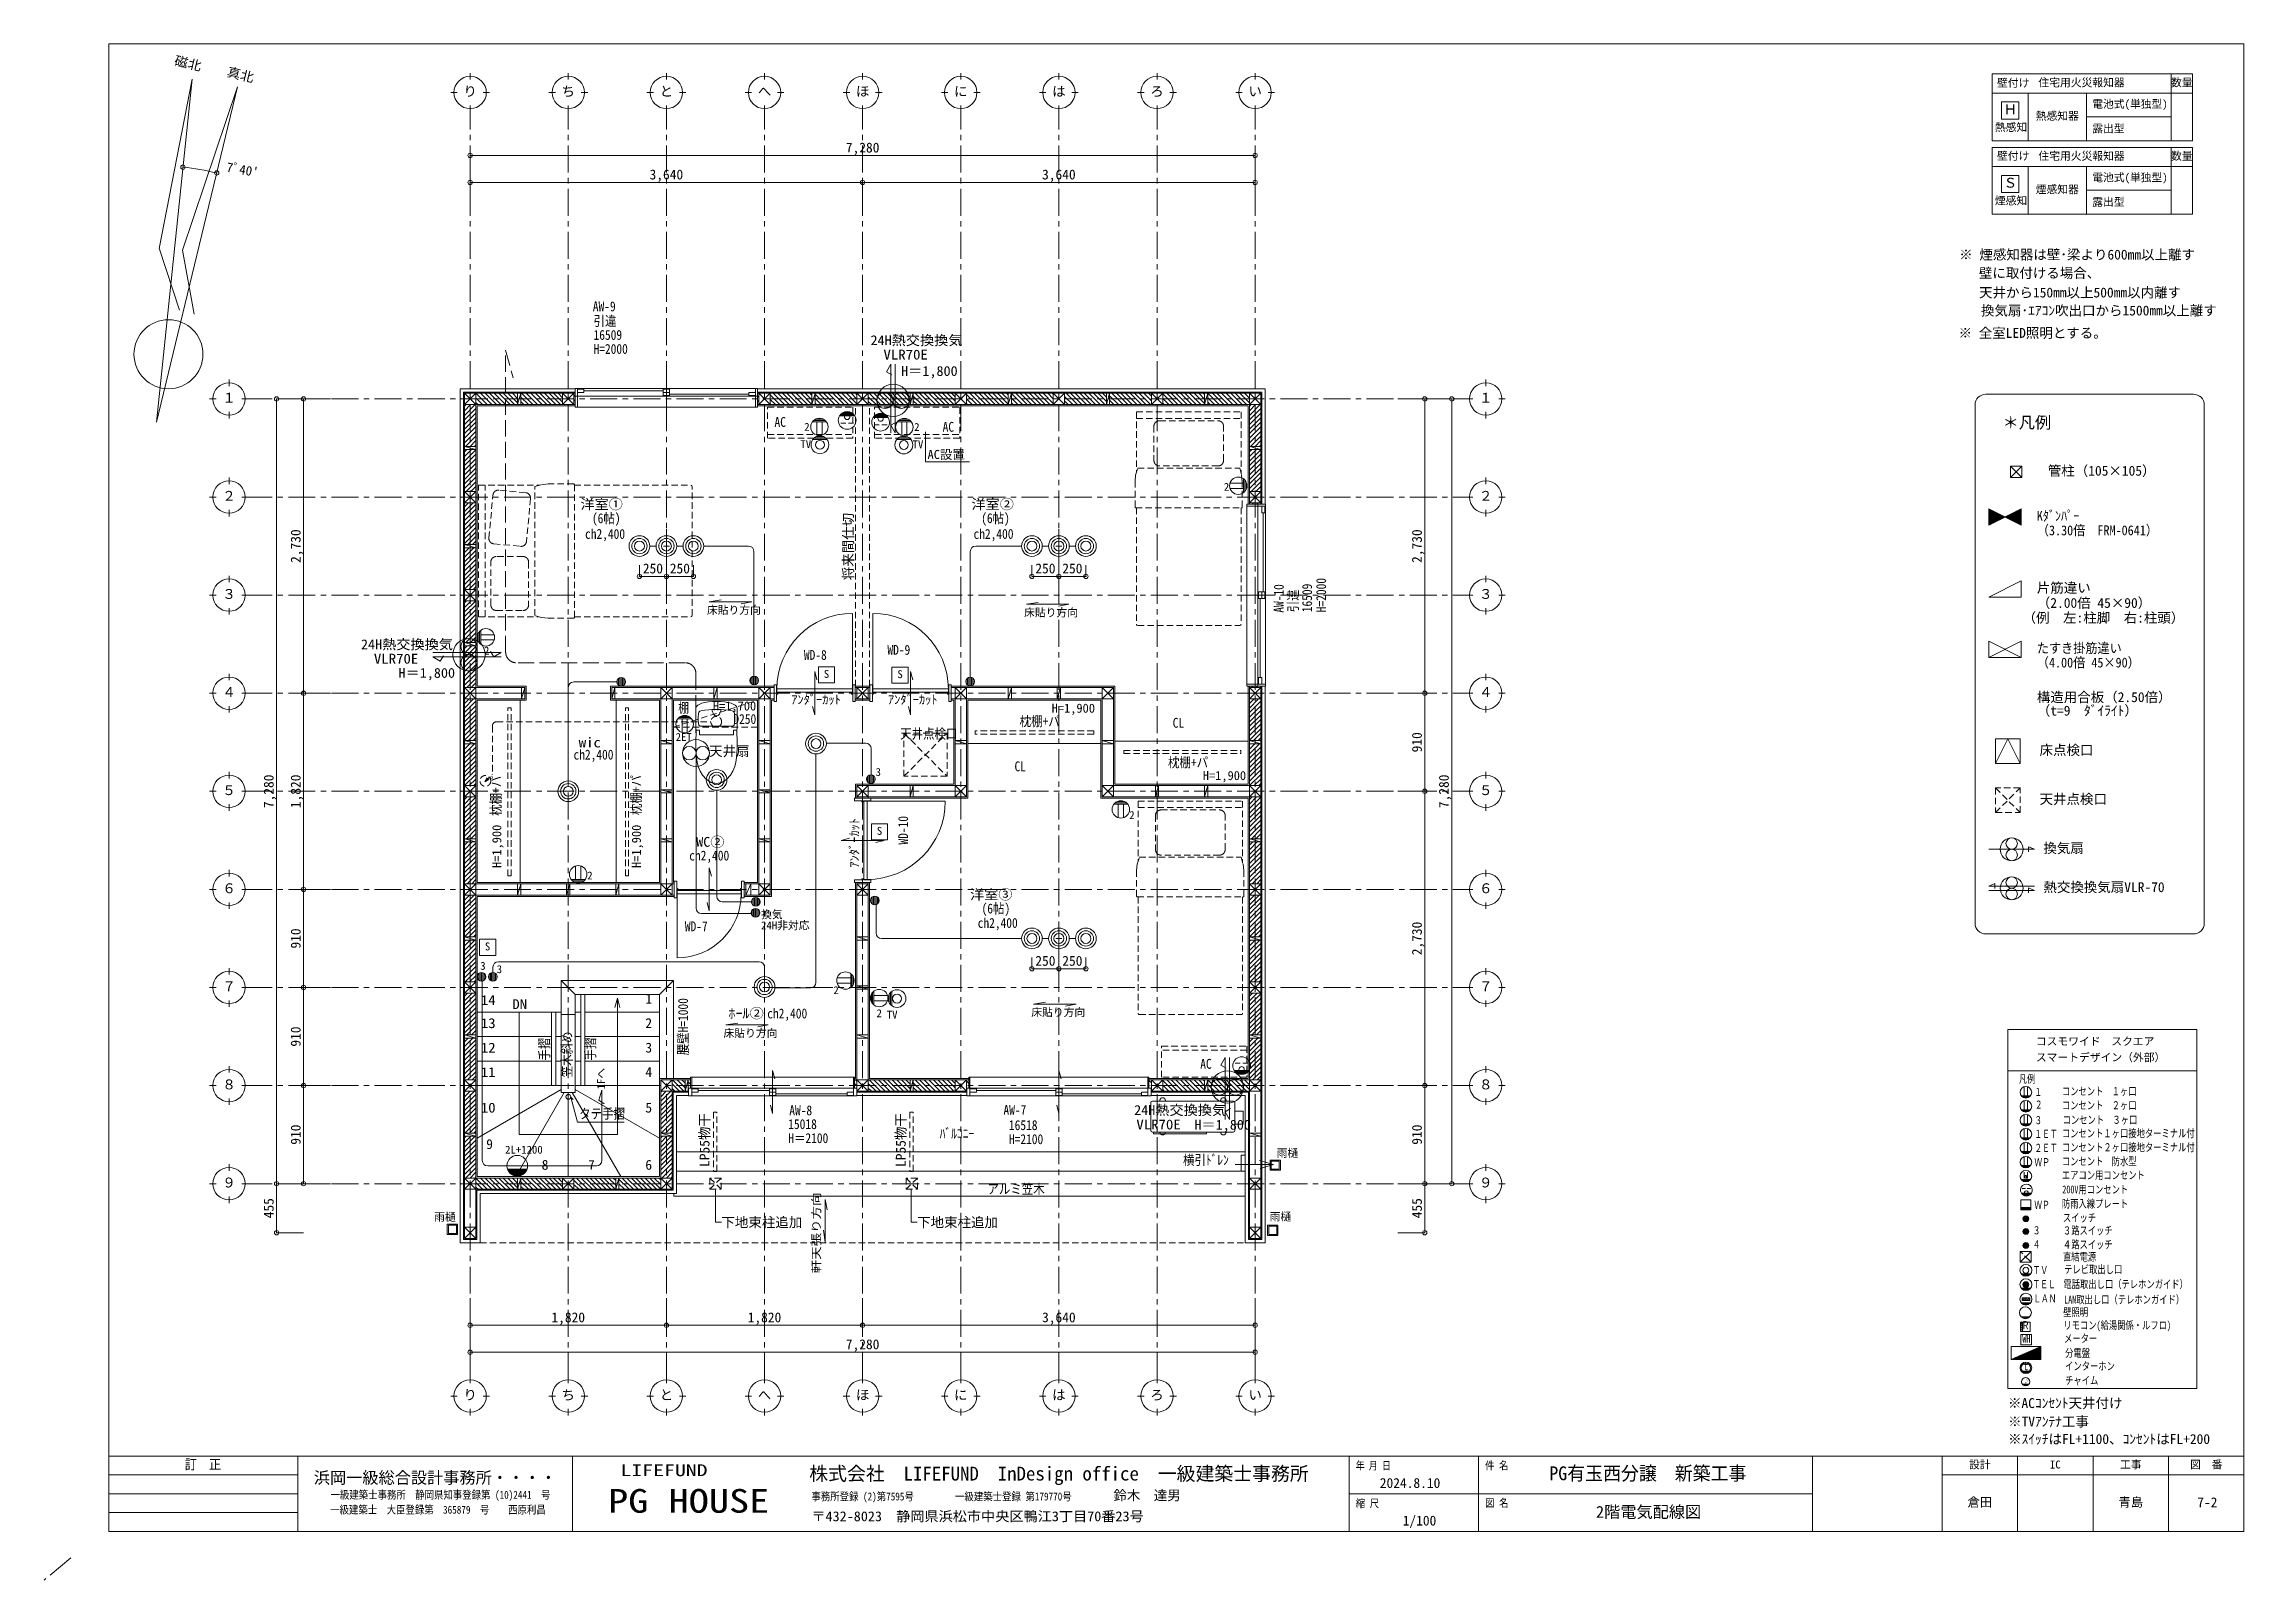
# Model space of a CAD drawing. Units: millimetres at full size, sheet at 1:50. Extents: x -16792 to 54909, y -26252 to 25759.
# Drawn here: x 12699 to 33102, y -7408 to 6842 of the extents above; entities that cross this region are included whole.
import ezdxf
from ezdxf.enums import TextEntityAlignment as Align

# ---------------------------------------------------------------- set-up
doc = ezdxf.new("R2010")
doc.units = ezdxf.units.MM
doc.header["$LTSCALE"] = 50
doc.header["$PDMODE"] = 32
doc.header["$PDSIZE"] = 40
for name, pattern in [('CHAIN1', [8, 5, -1, 1, -1]), ('CHAIN2', [12, 9, -1, 1, -1]), ('DASHED1', [1.8, 1.2, -0.6]), ('DASHED3', [4, 3, -1])]:
    doc.linetypes.add(name, pattern=pattern)
for name, color, linetype, lineweight in [('3-1_通り芯・通り番号', 7, 'Continuous', 13), ('3-2_柱(黄)', 4, 'Continuous', 5), ('3-3_仕上線(黄)', 3, 'Continuous', 20), ('3-4_下地・間柱(水色)', 4, 'Continuous', 5), ('3-5_サッシ・室内建具', 7, 'Continuous', 13), ('3-6_住宅設備・造作', 4, 'Continuous', 5), ('3-7_家具点線', 4, 'DASHED1', 5), ('3-8_ハッチング', 1, 'Continuous', 9), ('3-9_建築設備', 5, 'Continuous', 13), ('3-A_文字', 7, 'Continuous', 13), ('3-F_寸法・方位', 7, 'Continuous', 13), ('8-1', 134, 'Continuous', 13), ('8-2', 6, 'Continuous', 13), ('8-A', 6, 'Continuous', 13), ('8-B', 134, 'Continuous', 13), ('8-F', 7, 'Continuous', 13), ('F-8_図名（電気）', 3, 'Continuous', 20), ('F-F_図面枠（共通）', 7, 'Continuous', 13)]:
    doc.layers.add(name, color=color, linetype=linetype, lineweight=lineweight)
doc.layers.add('8-9', color=7, linetype='Continuous')
doc.styles.add('ＭＳ ゴシック', font='')
doc.styles.get('ＭＳ ゴシック').set_extended_font_data('MS Gothic')

msp = doc.modelspace()

# ---------------------------------------------------------------- texts
at = {"layer": '3-9_建築設備', "color": 7, "style": 'ＭＳ ゴシック'}
for s, width, p in [('24H熱交換換気', 1.05, (20364.17, 4020.27)), ('VLR70E', 1.1, (20484.2, 3886.97)), ('H＝1,800', 1.05, (20648.3, 3734.93)), ('24H熱交換換気', 1.05, (15638.7, 1198.92)), ('VLR70E', 1.1, (15758.73, 1065.63)), ('H＝1,800', 1.05, (15986.97, 934.1)), ('24H熱交換換気', 1.05, (22808.81, -3121.57)), ('VLR70E', 1.1, (22829.53, -3255.19)), ('H＝1,800', 1.05, (23368.44, -3257.53))]:
    msp.add_text(s, height=91.64, dxfattribs=dict(at, width=width)).set_placement(p, align=Align.BOTTOM_LEFT)
at = {"layer": '3-9_建築設備', "style": 'ＭＳ ゴシック'}
for p in [(19931.1, 938.94), (20613.33, 936.69), (20422.48, -516.76), (16788.04, -1589.12)]:
    msp.add_text('S', height=73.31, dxfattribs=at).set_placement(p, align=Align.BOTTOM_LEFT)
at = {"layer": '3-A_文字', "style": 'ＭＳ ゴシック'}
for s, height, p in [('り', 91.64, (16588.71, 6329.82)), ('ち', 91.64, (17498.71, 6329.82)), ('と', 91.64, (18408.71, 6329.82)), ('へ', 91.64, (19318.71, 6329.82)), ('ほ', 91.64, (20228.71, 6329.82)), ('に', 91.64, (21138.71, 6329.82)), ('は', 91.64, (22048.71, 6329.82)), ('ろ', 91.64, (22958.71, 6329.82)), ('い', 91.64, (23868.71, 6329.82)), ('１', 91.64, (14352.79, 3486.3)), ('１', 91.64, (26007.29, 3486.3)), ('AC設置', 84.31, (20893.21, 2966.55)), ('２', 91.64, (14352.79, 2576.3)), ('２', 91.64, (26007.29, 2576.3)), ('３', 91.64, (14352.79, 1666.3)), ('床貼り方向', 73.31, (18847.18, 1532.14)), ('３', 91.64, (26007.29, 1666.3)), ('床貼り方向', 73.31, (21788.4, 1508.81)), ('４', 91.64, (14352.79, 756.3)), ('ｱﾝﾀﾞｰｶｯﾄ', 84.31, (19629.04, 692.91)), ('ｱﾝﾀﾞｰｶｯﾄ', 84.31, (20525.88, 692.91)), ('４', 91.64, (26007.29, 756.3)), ('H=1,700', 84.31, (18902.37, 633.34)), ('H=1,900', 84.31, (22044.36, 612.47)), ('H=1,900', 84.31, (23445.95, -12.49)), ('５', 91.64, (14352.79, -153.7)), ('５', 91.64, (26007.29, -153.7)), ('６', 91.64, (14352.79, -1063.7)), ('６', 91.64, (26007.29, -1063.7)), ('７', 91.64, (14352.79, -1973.7)), ('1', 91.64, (18275.96, -2087.45)), ('７', 91.64, (26007.29, -1973.7)), ('2', 91.64, (18275.96, -2314.95)), ('床貼り方向', 73.31, (21855.19, -2199.62)), ('3', 91.64, (18275.96, -2542.45)), ('床貼り方向', 73.31, (19001.04, -2393.71)), ('８', 91.64, (14352.79, -2883.7)), ('4', 91.64, (18275.96, -2769.95)), ('８', 91.64, (26007.29, -2883.7)), ('5', 91.64, (18275.96, -3099.05)), ('9', 91.64, (16800.03, -3437.34)), ('雨樋', 73.31, (24130.53, -3506.12)), ('8', 91.64, (17314.61, -3629.7)), ('7', 91.64, (17745.31, -3629.7)), ('6', 91.64, (18275.96, -3629.7)), ('９', 91.64, (14352.79, -3793.7)), ('９', 91.64, (26007.29, -3793.7)), ('雨樋', 73.31, (16317.48, -4098.19)), ('下地束柱追加', 91.64, (18981.44, -4163.15)), ('下地束柱追加', 91.64, (20796.32, -4163.15)), ('雨樋', 73.31, (24065.59, -4095.92)), ('り', 91.64, (16588.71, -5763.7)), ('ち', 91.64, (17498.71, -5763.7)), ('と', 91.64, (18408.71, -5763.7)), ('へ', 91.64, (19318.71, -5763.7)), ('ほ', 91.64, (20228.71, -5763.7)), ('に', 91.64, (21138.71, -5763.7)), ('は', 91.64, (22048.71, -5763.7)), ('ろ', 91.64, (22958.71, -5763.7)), ('い', 91.64, (23868.71, -5763.7))]:
    msp.add_text(s, height=height, dxfattribs=at).set_placement(p, align=Align.BOTTOM_LEFT)
for s, width, p in [('AW-9', 0.85, (17788.71, 4333.8)), ('引違', 0.85, (17795.48, 4199.7)), ('16509', 0.85, (17795.48, 4069.7)), ('H=2000', 0.85, (17795.48, 3939.7)), ('AC', 0.85, (19473.53, 3262.44)), ('AC', 0.85, (21032.82, 3216.82)), ('洋室①', 1.05, (17673.41, 2498.93)), ('(6帖)', 0.85, (17780.91, 2368.93)), ('洋室②', 1.05, (21300.36, 2499.32)), ('(6帖)', 0.85, (21390.8, 2369.32)), ('ch2,400', 0.85, (17716.64, 2223.53)), ('ch2,400', 0.85, (21319.35, 2223.53)), ('WD-9', 0.85, (20520.56, 1147.88)), ('WD-8', 0.85, (19746.35, 1100.75)), ('棚', 0.8, (18580.63, 610.2)), ('D250', 0.85, (19092.21, 506.17)), ('枕棚+パ', 0.85, (21747.1, 485.61)), ('wic', 1.1, (17658.16, 288.38)), ('天井点検口', 0.85, (20639.26, 369.76)), ('CL', 0.85, (23166.67, 470.97)), ('ch2,400', 0.85, (17609.61, 176.12)), ('枕棚+パ', 0.85, (23123, 104.24)), ('CL', 0.85, (21699.52, 67.13)), ('WC②', 1.05, (18747.46, -633.7)), ('ch2,400', 0.85, (18682.91, -760.55)), ('洋室③', 1.05, (21286.66, -1121.72)), ('(6帖)', 0.85, (21394.16, -1251.72)), ('WD-7', 0.85, (18642.25, -1417.13)), ('ch2,400', 0.85, (21358.22, -1385.38)), ('14', 1.1, (16750.21, -2101.8)), ('DN', 1.1, (17042.46, -2139.2)), ('13', 1.1, (16750.21, -2315.45)), ('ﾎｰﾙ②', 1.05, (19046.39, -2224.16)), ('ch2,400', 0.85, (19406.33, -2225.52)), ('12', 1.1, (16750.21, -2542.75)), ('AC', 0.85, (23421.92, -2692.49)), ('11', 1.1, (16750.21, -2770.05)), ('10', 1.1, (16750.21, -3099.05)), ('タテ手摺', 0.85, (17662.49, -3155.63)), ('AW-8', 0.85, (19610.8, -3124.51)), ('AW-7', 0.85, (21597.13, -3120.04)), ('H＝2100', 0.85, (19601.11, -3381.97)), ('15018', 0.85, (19601.11, -3251.97)), ('ﾊﾞﾙｺﾆｰ', 0.85, (21006.21, -3338.7)), ('16518', 0.85, (21647.87, -3261.47)), ('H=2100', 0.85, (21647.87, -3391.47)), ('横引ﾄﾞﾚﾝ', 0.85, (23262.26, -3584.69)), ('アルミ笠木', 0.85, (21448.77, -3853.14))]:
    msp.add_text(s, height=91.64, dxfattribs=dict(at, width=width)).set_placement(p, align=Align.BOTTOM_LEFT)
for s, height, p in [('将来間仕切', 91.64, (20230.47, 1867.03)), ('H=1,900', 84.31, (16965.37, -802.62)), ('H=1,900', 84.31, (18259.83, -802.62)), ('ｱﾝﾀﾞｰｶｯﾄ', 84.31, (20280.98, -799.36)), ('LP55物干', 91.64, (18898.04, -3576.2)), ('LP55物干', 91.64, (20718.04, -3576.2))]:
    msp.add_text(s, height=height, rotation=90, dxfattribs=at).set_placement(p, align=Align.BOTTOM_LEFT)
for s, height, width, p in [('H=2000', 91.64, 0.85, (24616.21, 1570.05)), ('AW-10', 91.64, 0.85, (24223.46, 1565.44)), ('引違', 91.64, 0.85, (24356.21, 1570.05)), ('16509', 91.64, 0.85, (24486.21, 1570.05)), ('枕棚+パ', 91.64, 0.85, (16962.98, -318.7)), ('枕棚+パ', 91.64, 0.85, (18262.72, -312.28)), ('WD-10', 91.64, 0.85, (20739.82, -585.23)), ('腰壁H=1000', 91.64, 0.85, (18698.65, -2540.16)), ('手摺', 91.64, 0.85, (17413.26, -2589.27)), ('笠木斜め', 91.64, 0.85, (17620.99, -2743.88)), ('手摺', 91.64, 0.85, (17838.47, -2588.15)), ('軒天張り方向', 73.31, 1.25, (19921.05, -4562.86))]:
    msp.add_text(s, height=height, rotation=90, dxfattribs=dict(at, width=width)).set_placement(p, align=Align.BOTTOM_LEFT)
at = {"layer": '3-F_寸法・方位', "style": 'ＭＳ ゴシック', "width": 1.05}
for s, p in [('磁北', (13896.12, 6624.43)), ('真北', (14382.55, 6518.26))]:
    msp.add_text(s, height=87.98, rotation=346.425, dxfattribs=at).set_placement(p, align=Align.BOTTOM_LEFT)
at = {"layer": '3-F_寸法・方位', "style": 'ＭＳ ゴシック'}
for s, p in [('7,280', (20134.96, 5807.79)), ('3,640', (18314.96, 5557.79)), ('3,640', (21954.96, 5557.79)), ('1,820', (17404.96, -5044.63)), ('1,820', (19224.96, -5044.63)), ('3,640', (21954.96, -5044.63)), ('7,280', (20134.96, -5294.63))]:
    msp.add_text(s, height=91.64, dxfattribs=at).set_placement(p, align=Align.BOTTOM_LEFT)
for s, height, rotation, p in [("7ﾟ40'", 87.98, 350.258, (14381.4, 5631.8)), ('2,730', 91.64, 90, (15106.11, 2027.55)), ('2,730', 91.64, 90, (25504.47, 2027.55)), ('910', 91.64, 90, (25504.47, 270.05)), ('7,280', 91.64, 90, (14856.11, -247.45)), ('1,820', 91.64, 90, (15106.11, -247.45)), ('7,280', 91.64, 90, (25754.47, -247.45)), ('910', 91.64, 90, (15106.11, -1549.95)), ('2,730', 91.64, 90, (25504.47, -1612.45)), ('910', 91.64, 90, (15106.11, -2459.95)), ('910', 91.64, 90, (15106.11, -3369.95)), ('910', 91.64, 90, (25504.47, -3369.95)), ('455', 91.64, 90, (14856.11, -4052.45)), ('455', 91.64, 90, (25504.47, -4052.45))]:
    msp.add_text(s, height=height, rotation=rotation, dxfattribs=at).set_placement(p, align=Align.BOTTOM_LEFT)
at = {"layer": '8-9', "style": 'ＭＳ ゴシック'}
for s, height, p in [('2階電気配線図', 110, (27092.46, -6863.85)), ('7-2', 91.64, (32667.78, -6760.67))]:
    msp.add_text(s, height=height, dxfattribs=at).set_placement(p, align=Align.BOTTOM_LEFT)
at = {"layer": '8-A', "color": 7, "style": 'ＭＳ ゴシック'}
for s, p in [('2', (19749.47, 3231.68)), ('2', (20768.68, 3230.07)), ('TV', (19713.75, 3070.89)), ('TV', (20754.39, 3069.28)), ('2', (23640.39, 2674.6)), ('2', (16779.58, 1155.53)), ('2ET', (18557.07, 354.44)), ('3', (20411.06, 29.42)), ('2', (22763.84, -370.02)), ('2', (17736.81, -930.84)), ('換気', (19348.86, -1292.34)), ('24H非対応', (19348.86, -1393.83)), ('3', (16745.01, -1769.1)), ('3', (16897.75, -1800.02)), ('2', (20019.63, -1994.85)), ('2', (20419.58, -2208.99)), ('TV', (20514.81, -2222.46)), ('2L+1200', (16975, -3474.68))]:
    msp.add_text(s, height=73.31, dxfattribs=at).set_placement(p, align=Align.BOTTOM_LEFT)
msp.add_text('1Fへ', height=73.31, rotation=90, dxfattribs=at).set_placement((17923.97, -2856.44), align=Align.BOTTOM_LEFT)
at = {"layer": '8-B', "color": 7, "style": 'ＭＳ ゴシック'}
msp.add_text('天井扇', height=91.64, dxfattribs=at).set_placement((18867.82, 209.01), align=Align.BOTTOM_LEFT)
at = {"layer": '8-F', "style": 'ＭＳ ゴシック'}
for p in [(18252.46, 1902.99), (18502.46, 1902.99), (21892.46, 1902.99), (22142.46, 1902.99), (21892.46, -1737.01), (22142.46, -1737.01)]:
    msp.add_text('250', height=91.64, dxfattribs=at).set_placement(p, align=Align.BOTTOM_LEFT)
at = {"layer": 'F-8_図名（電気）', "color": 4, "style": 'ＭＳ ゴシック'}
for s, p in [('コスモワイド\u3000スクエア', (31171.54, -2469.31)), ('スマートデザイン（外部）', (31171.54, -2617.78))]:
    msp.add_text(s, height=73.31, dxfattribs=at).set_placement(p, align=Align.BOTTOM_LEFT)
for s, height, width, p in [('凡例', 73.31, 0.75, (31013.34, -2818.75)), ('１', 73.31, 0.7, (31157.96, -2939.53)), ('コンセント\u3000１ヶ口', 73.31, 0.75, (31412.85, -2933.32)), ('２', 73.31, 0.7, (31161.8, -3057.29)), ('コンセント\u3000２ヶ口', 73.31, 0.75, (31412.85, -3063.24)), ('３', 73.31, 0.7, (31157.96, -3201.53)), ('１ＥＴ', 73.31, 0.7, (31157.96, -3328.98)), ('コンセント１ヶ口接地ターミナル付', 73.31, 0.75, (31412.85, -3323.09)), ('コンセント\u3000３ヶ口', 73.31, 0.75, (31419.64, -3198.13)), ('２ＥＴ', 73.31, 0.7, (31157.96, -3458.9)), ('コンセント２ヶ口接地ターミナル付', 73.31, 0.75, (31412.85, -3453.01)), ('ＷＰ', 73.31, 0.7, (31157.96, -3591.31)), ('エアコン用コンセント', 73.31, 0.75, (31412.85, -3710.92)), ('コンセント\u3000防水型', 73.31, 0.75, (31412.85, -3582.94)), ('防雨入線プレート', 73.31, 0.75, (31412.85, -3976.55)), ('200V用コンセント', 73.31, 0.75, (31416.66, -3843.7)), ('ＷＰ', 73.31, 0.7, (31157.1, -3987.21)), ('スイッチ', 73.31, 0.75, (31422.22, -4106.15)), ('３', 73.31, 0.7, (31142.12, -4223.54)), ('４', 73.31, 0.7, (31142.12, -4353.14)), ('３路スイッチ', 73.31, 0.75, (31422.22, -4225.04)), ('４路スイッチ', 73.31, 0.75, (31422.22, -4354.64)), ('直結電源', 73.31, 0.75, (31422.22, -4469.06)), ('テレビ取出し口', 73.31, 0.75, (31434, -4585.3)), ('ＴＥＬ', 73.31, 0.7, (31140.29, -4722.89)), ('ＴＶ', 73.31, 0.7, (31141.13, -4592.48)), ('電話取出し口（テレホンガイド）', 73.31, 0.75, (31426.82, -4722.67)), ('ＬＡＮ', 73.31, 0.7, (31146.69, -4855.38)), ('壁照明', 73.31, 0.75, (31425.02, -4982.5)), ('LAN取出し口（テレホンガイド）', 73.31, 0.75, (31433.8, -4865.3)), ('Ｒ', 73.31, 0.75, (31036.98, -5103.69)), ('リモコン(給湯関係・ルフロ)', 73.31, 0.75, (31426.17, -5103.71)), ('WH', 73.31, 0.75, (31045.75, -5229.75)), ('メーター', 73.31, 0.75, (31433.08, -5225.75)), ('分電盤', 73.31, 0.75, (31442.69, -5360.97)), ('ｔ', 73.31, 0.7, (31041.62, -5483.44)), ('インターホン', 73.31, 0.75, (31442.69, -5482.29)), ('♪', 36.66, 0.7, (31061.36, -5591.03)), ('チャイム', 73.31, 0.75, (31442.69, -5615.6))]:
    msp.add_text(s, height=height, dxfattribs=dict(at, width=width)).set_placement(p, align=Align.BOTTOM_LEFT)
at = {"layer": 'F-8_図名（電気）', "color": 7, "style": 'ＭＳ ゴシック'}
for s, p in [('※ACｺﾝｾﾝﾄ天井付け', (30912.81, -5840.07)), ('※TVｱﾝﾃﾅ工事', (30913.99, -6011.17)), ('※ｽｲｯﾁはFL+1100、ｺﾝｾﾝﾄはFL+200', (30913.99, -6173.23))]:
    msp.add_text(s, height=91.64, dxfattribs=at).set_placement(p, align=Align.BOTTOM_LEFT)
at = {"layer": 'F-F_図面枠（共通）', "style": 'ＭＳ ゴシック'}
for s, height, p in [('住宅用火災報知器', 73.31, (31195.4, 6425.49)), ('数量', 73.31, (32425.28, 6425.49)), ('壁付け', 73.31, (30811.04, 6421.91)), ('電池式(単独型)', 73.31, (31694.23, 6226.49)), ('Ｈ', 91.64, (30872.43, 6162.71)), ('熱感知器', 73.31, (31170.71, 6115.94)), ('熱感知', 73.31, (30791.5, 6011.23)), ('露出型', 73.31, (31694.23, 5998.69)), ('壁付け', 73.31, (30811.04, 5744.39)), ('住宅用火災報知器', 73.31, (31195.4, 5744.13)), ('数量', 73.31, (32425.28, 5744.13)), ('Ｓ', 91.64, (30872.43, 5481.34)), ('煙感知器', 73.31, (31170.71, 5434.58)), ('電池式(単独型)', 73.31, (31694.23, 5545.13)), ('煙感知', 73.31, (30791.5, 5329.87)), ('露出型', 73.31, (31694.23, 5317.33)), ('※ 煙感知器は壁･梁より600mm以上離す', 91.64, (30460.6, 4814.77)), ('壁に取付ける場合、', 91.64, (30643.48, 4643.73)), ('天井から150mm以上500mm以内離す', 91.64, (30644.58, 4463.01)), ('換気扇･ｴｱｺﾝ吹出口から1500mm以上離す', 91.64, (30662.45, 4295.92)), ('※ 全室LED照明とする。', 91.64, (30454.5, 4088.17)), ('＊凡例', 110, (30863, 3242.48)), ('管柱（105×105）', 91.64, (31282.33, 2809.32)), ('片筋違い', 91.64, (31180.46, 1723.57)), ('（2.00倍 45×90）', 91.64, (31180.46, 1583.35)), ('（例\u3000左:柱脚\u3000右:柱頭）', 91.64, (31048.49, 1445.69)), ('構造用合板（2.50倍）', 91.64, (31180.46, 709.13)), ('（t=9\u3000ﾀﾞｲﾗｲﾄ）', 91.64, (31180.46, 584.13)), ('床点検口', 91.64, (31205.65, 218.37)), ('天井点検口', 91.64, (31205.65, -236.63)), ('換気扇', 91.64, (31241.39, -691.63)), ('熱交換換気扇VLR-70', 91.64, (31241.39, -1053.59)), ('設計', 73.31, (30551.73, -6395.63)), ('IC', 73.31, (31301.73, -6395.63)), ('工事', 73.31, (31951.73, -6395.63)), ('図\u3000番', 73.31, (32601.73, -6395.63)), ('浜岡一級総合設計事務所・・・・', 110, (15201.36, -6546.42)), ('株式会社\u3000LIFEFUND\u3000InDesign office\u3000一級建築士事務所', 128.3, (19795.57, -6523.42)), ('鈴木\u3000達男', 91.64, (22616.39, -6695.5)), ('倉田', 84.31, (30536.73, -6753.13)), ('青島', 84.31, (31936.73, -6753.13)), ('1/100', 91.64, (25299.57, -6930.06))]:
    msp.add_text(s, height=height, dxfattribs=at).set_placement(p, align=Align.BOTTOM_LEFT)
for s, height, width, p in [('Kﾀﾞﾝﾊﾟｰ', 91.64, 0.9, (31180.46, 2390.79)), ('（3.30倍\u3000FRM-0641）', 91.64, 0.9, (31180.46, 2256.79)), ('たすき掛筋違い', 91.64, 0.9, (31180.46, 1164.13)), ('（4.00倍 45×90）', 91.64, 0.9, (31180.46, 1030.12)), ('訂\u3000正', 91.64, 0.9, (14004.23, -6408.13)), ('年 月 日', 73.31, 0.8, (24863.95, -6405.49)), ('件 名', 73.31, 0.85, (26063.95, -6405.49)), ('LIFEFUND', 110, 1.35, (18045.01, -6477.4)), ('PG有玉西分譲\u3000新築工事', 128.3, 0.95, (26659.18, -6520.63)), ('一級建築士\u3000大臣登録第\u3000365879\u3000号\u3000\u3000西原利昌', 73.31, 0.85, (15353, -6814.76)), ('一級建築士事務所\u3000静岡県知事登録第 (10)2441\u3000号', 73.31, 0.85, (15356.38, -6676.17)), ('PG HOUSE', 219.9, 1.25, (17929.94, -6849.95)), ('事務所登録 (2)第7595号', 73.31, 0.85, (19816.03, -6691.89)), ('一級建築士登録 第179770号', 73.31, 0.85, (21147.89, -6691.89)), ('縮 尺', 73.31, 0.85, (24863.95, -6755.49)), ('図 名', 73.31, 0.85, (26064.3, -6752.25)), ('〒432-8023\u3000静岡県浜松市中央区鴨江3丁目70番23号', 91.64, 1.05, (19815.72, -6890.25))]:
    msp.add_text(s, height=height, dxfattribs=dict(at, width=width)).set_placement(p, align=Align.BOTTOM_LEFT)
at = {"layer": 'F-F_図面枠（共通）', "color": 3, "style": 'ＭＳ ゴシック'}
msp.add_text('2024.8.10', height=91.64, dxfattribs=at).set_placement((25087.4, -6581.09), align=Align.BOTTOM_LEFT)

# ---------------------------------------------------------------- linework, layer by layer
at = {"layer": '3-1_通り芯・通り番号'}
for p, q in [((16651.21, 6572.32), (16651.21, 6512.32)), ((17561.21, 6572.32), (17561.21, 6512.32)), ((18471.21, 6572.32), (18471.21, 6512.32)), ((19381.21, 6572.32), (19381.21, 6512.32)), ((20291.21, 6572.32), (20291.21, 6512.32)), ((21201.21, 6572.32), (21201.21, 6512.32)), ((22111.21, 6572.32), (22111.21, 6512.32)), ((23021.21, 6572.32), (23021.21, 6512.32)), ((23931.21, 6572.32), (23931.21, 6512.32)), ((16471.21, 6392.32), (16531.21, 6392.32)), ((16771.21, 6392.32), (16831.21, 6392.32)), ((17381.21, 6392.32), (17441.21, 6392.32)), ((17681.21, 6392.32), (17741.21, 6392.32)), ((18291.21, 6392.32), (18351.21, 6392.32)), ((18591.21, 6392.32), (18651.21, 6392.32)), ((19201.21, 6392.32), (19261.21, 6392.32)), ((19501.21, 6392.32), (19561.21, 6392.32)), ((20111.21, 6392.32), (20171.21, 6392.32)), ((20411.21, 6392.32), (20471.21, 6392.32)), ((21021.21, 6392.32), (21081.21, 6392.32)), ((21321.21, 6392.32), (21381.21, 6392.32)), ((21931.21, 6392.32), (21991.21, 6392.32)), ((22231.21, 6392.32), (22291.21, 6392.32)), ((22841.21, 6392.32), (22901.21, 6392.32)), ((23141.21, 6392.32), (23201.21, 6392.32)), ((23751.21, 6392.32), (23811.21, 6392.32)), ((24051.21, 6392.32), (24111.21, 6392.32)), ((16651.21, 6272.32), (16651.21, 6212.32)), ((17561.21, 6272.32), (17561.21, 6212.32)), ((18471.21, 6272.32), (18471.21, 6212.32)), ((19381.21, 6272.32), (19381.21, 6212.32)), ((20291.21, 6272.32), (20291.21, 6212.32)), ((21201.21, 6272.32), (21201.21, 6212.32)), ((22111.21, 6272.32), (22111.21, 6212.32)), ((23021.21, 6272.32), (23021.21, 6212.32)), ((23931.21, 6272.32), (23931.21, 6212.32)), ((14415.29, 3668.8), (14415.29, 3728.8)), ((26069.79, 3728.8), (26069.79, 3668.8)), ((14235.29, 3548.8), (14295.29, 3548.8)), ((14535.29, 3548.8), (14595.29, 3548.8)), ((25949.79, 3548.8), (25889.79, 3548.8)), ((26249.79, 3548.8), (26189.79, 3548.8)), ((14415.29, 3368.8), (14415.29, 3428.8)), ((26069.79, 3428.8), (26069.79, 3368.8)), ((14415.29, 2758.8), (14415.29, 2818.8)), ((26069.79, 2818.8), (26069.79, 2758.8)), ((14235.29, 2638.8), (14295.29, 2638.8)), ((14415.29, 2458.8), (14415.29, 2518.8)), ((14535.29, 2638.8), (14595.29, 2638.8)), ((25949.79, 2638.8), (25889.79, 2638.8)), ((26069.79, 2518.8), (26069.79, 2458.8)), ((26249.79, 2638.8), (26189.79, 2638.8)), ((14415.29, 1848.8), (14415.29, 1908.8)), ((26069.79, 1908.8), (26069.79, 1848.8)), ((14235.29, 1728.8), (14295.29, 1728.8)), ((14535.29, 1728.8), (14595.29, 1728.8)), ((25949.79, 1728.8), (25889.79, 1728.8)), ((26249.79, 1728.8), (26189.79, 1728.8)), ((14415.29, 1548.8), (14415.29, 1608.8)), ((26069.79, 1608.8), (26069.79, 1548.8)), ((14235.29, 818.8), (14295.29, 818.8)), ((14415.29, 938.8), (14415.29, 998.8)), ((14535.29, 818.8), (14595.29, 818.8)), ((25949.79, 818.8), (25889.79, 818.8)), ((26069.79, 998.8), (26069.79, 938.8)), ((26249.79, 818.8), (26189.79, 818.8)), ((14415.29, 638.8), (14415.29, 698.8)), ((26069.79, 698.8), (26069.79, 638.8)), ((14415.29, 28.8), (14415.29, 88.8)), ((26069.79, 88.8), (26069.79, 28.8)), ((14235.29, -91.2), (14295.29, -91.2)), ((14535.29, -91.2), (14595.29, -91.2)), ((25949.79, -91.2), (25889.79, -91.2)), ((26249.79, -91.2), (26189.79, -91.2)), ((14415.29, -271.2), (14415.29, -211.2)), ((26069.79, -211.2), (26069.79, -271.2)), ((14235.29, -1001.2), (14295.29, -1001.2)), ((14415.29, -881.2), (14415.29, -821.2)), ((14535.29, -1001.2), (14595.29, -1001.2)), ((25949.79, -1001.2), (25889.79, -1001.2)), ((26069.79, -821.2), (26069.79, -881.2)), ((26249.79, -1001.2), (26189.79, -1001.2)), ((14415.29, -1181.2), (14415.29, -1121.2)), ((26069.79, -1121.2), (26069.79, -1181.2)), ((14415.29, -1791.2), (14415.29, -1731.2)), ((26069.79, -1731.2), (26069.79, -1791.2)), ((14235.29, -1911.2), (14295.29, -1911.2)), ((14415.29, -2091.2), (14415.29, -2031.2)), ((14535.29, -1911.2), (14595.29, -1911.2)), ((25949.79, -1911.2), (25889.79, -1911.2)), ((26069.79, -2031.2), (26069.79, -2091.2)), ((26249.79, -1911.2), (26189.79, -1911.2)), ((14415.29, -2701.2), (14415.29, -2641.2)), ((26069.79, -2641.2), (26069.79, -2701.2)), ((14235.29, -2821.2), (14295.29, -2821.2)), ((14535.29, -2821.2), (14595.29, -2821.2)), ((25949.79, -2821.2), (25889.79, -2821.2)), ((26249.79, -2821.2), (26189.79, -2821.2)), ((14415.29, -3001.2), (14415.29, -2941.2)), ((26069.79, -2941.2), (26069.79, -3001.2)), ((14415.29, -3611.2), (14415.29, -3551.2)), ((26069.79, -3551.2), (26069.79, -3611.2)), ((14235.29, -3731.2), (14295.29, -3731.2)), ((14415.29, -3911.2), (14415.29, -3851.2)), ((14535.29, -3731.2), (14595.29, -3731.2)), ((25949.79, -3731.2), (25889.79, -3731.2)), ((26069.79, -3851.2), (26069.79, -3911.2)), ((26249.79, -3731.2), (26189.79, -3731.2)), ((16531.21, -5701.2), (16471.21, -5701.2)), ((16651.21, -5581.2), (16651.21, -5521.2)), ((16831.21, -5701.2), (16771.21, -5701.2)), ((17441.21, -5701.2), (17381.21, -5701.2)), ((17561.21, -5581.2), (17561.21, -5521.2)), ((17741.21, -5701.2), (17681.21, -5701.2)), ((18351.21, -5701.2), (18291.21, -5701.2)), ((18471.21, -5581.2), (18471.21, -5521.2)), ((18651.21, -5701.2), (18591.21, -5701.2)), ((19261.21, -5701.2), (19201.21, -5701.2)), ((19381.21, -5581.2), (19381.21, -5521.2)), ((19561.21, -5701.2), (19501.21, -5701.2)), ((20171.21, -5701.2), (20111.21, -5701.2)), ((20291.21, -5581.2), (20291.21, -5521.2)), ((20471.21, -5701.2), (20411.21, -5701.2)), ((21081.21, -5701.2), (21021.21, -5701.2)), ((21201.21, -5581.2), (21201.21, -5521.2)), ((21381.21, -5701.2), (21321.21, -5701.2)), ((21991.21, -5701.2), (21931.21, -5701.2)), ((22111.21, -5581.2), (22111.21, -5521.2)), ((22291.21, -5701.2), (22231.21, -5701.2)), ((22901.21, -5701.2), (22841.21, -5701.2)), ((23021.21, -5581.2), (23021.21, -5521.2)), ((23201.21, -5701.2), (23141.21, -5701.2)), ((23811.21, -5701.2), (23751.21, -5701.2)), ((23931.21, -5581.2), (23931.21, -5521.2)), ((24111.21, -5701.2), (24051.21, -5701.2)), ((16651.21, -5881.2), (16651.21, -5821.2)), ((17561.21, -5881.2), (17561.21, -5821.2)), ((18471.21, -5881.2), (18471.21, -5821.2)), ((19381.21, -5881.2), (19381.21, -5821.2)), ((20291.21, -5881.2), (20291.21, -5821.2)), ((21201.21, -5881.2), (21201.21, -5821.2)), ((22111.21, -5881.2), (22111.21, -5821.2)), ((23021.21, -5881.2), (23021.21, -5821.2)), ((23931.21, -5881.2), (23931.21, -5821.2))]:
    msp.add_line(p, q, dxfattribs=at)
at = {"layer": '3-1_通り芯・通り番号', "color": 1, "linetype": 'CHAIN1', "lineweight": 9}
for p, q in [((16651.21, -5551.2), (16651.21, 6242.32)), ((17561.21, -5551.2), (17561.21, 6242.32)), ((18471.21, -5551.2), (18471.21, 6242.32)), ((19381.21, -5551.2), (19381.21, 6242.32)), ((20291.21, -5551.2), (20291.21, 6242.32)), ((21201.21, -5551.2), (21201.21, 6242.32)), ((22111.21, -5551.2), (22111.21, 6242.32)), ((23021.21, -5551.2), (23021.21, 6242.32)), ((23931.21, -5551.2), (23931.21, 6242.32)), ((14565.29, 3548.8), (25889.79, 3548.8)), ((14565.29, 2638.8), (25889.79, 2638.8)), ((14565.29, 1728.8), (25889.79, 1728.8)), ((14565.29, 818.8), (25889.79, 818.8)), ((14565.29, -91.2), (25889.79, -91.2)), ((14565.29, -1001.2), (25889.79, -1001.2)), ((14565.29, -1911.2), (25889.79, -1911.2)), ((14565.29, -2821.2), (25889.79, -2821.2)), ((14565.29, -3731.2), (25889.79, -3731.2))]:
    msp.add_line(p, q, dxfattribs=at)
at = {"layer": '3-1_通り芯・通り番号'}
for centre in [(16651.21, 6392.32), (17561.21, 6392.32), (18471.21, 6392.32), (19381.21, 6392.32), (20291.21, 6392.32), (21201.21, 6392.32), (22111.21, 6392.32), (23021.21, 6392.32), (23931.21, 6392.32), (14415.29, 3548.8), (26069.79, 3548.8), (14415.29, 2638.8), (26069.79, 2638.8), (14415.29, 1728.8), (26069.79, 1728.8), (14415.29, 818.8), (26069.79, 818.8), (14415.29, -91.2), (26069.79, -91.2), (14415.29, -1001.2), (26069.79, -1001.2), (14415.29, -1911.2), (26069.79, -1911.2), (14415.29, -2821.2), (26069.79, -2821.2), (14415.29, -3731.2), (26069.79, -3731.2), (16651.21, -5701.2), (17561.21, -5701.2), (18471.21, -5701.2), (19381.21, -5701.2), (20291.21, -5701.2), (21201.21, -5701.2), (22111.21, -5701.2), (23021.21, -5701.2), (23931.21, -5701.2)]:
    msp.add_circle(centre, 150, dxfattribs=at)
at = {"layer": '3-2_柱(黄)'}
for p, q in [((16598.71, 3601.3), (16703.71, 3496.3)), ((16703.71, 3601.3), (16598.71, 3496.3)), ((17508.71, 3601.3), (17613.71, 3496.3)), ((17613.71, 3601.3), (17508.71, 3496.3)), ((19328.71, 3601.3), (19433.71, 3496.3)), ((19433.71, 3601.3), (19328.71, 3496.3)), ((20238.71, 3601.3), (20343.71, 3496.3)), ((20343.71, 3601.3), (20238.71, 3496.3)), ((21148.71, 3601.3), (21253.71, 3496.3)), ((21253.71, 3601.3), (21148.71, 3496.3)), ((22058.71, 3601.3), (22163.71, 3496.3)), ((22163.71, 3601.3), (22058.71, 3496.3)), ((22968.71, 3601.3), (23073.71, 3496.3)), ((23073.71, 3601.3), (22968.71, 3496.3)), ((23878.71, 3601.3), (23983.71, 3496.3)), ((23983.71, 3601.3), (23878.71, 3496.3)), ((16598.71, 2586.3), (16703.71, 2691.3)), ((16598.71, 2691.3), (16703.71, 2586.3)), ((23983.71, 2691.3), (23878.71, 2586.3)), ((23983.71, 2586.3), (23878.71, 2691.3)), ((16598.71, 1676.3), (16703.71, 1781.3)), ((16598.71, 1781.3), (16703.71, 1676.3)), ((16598.71, 871.3), (16703.71, 766.3)), ((16703.71, 871.3), (16598.71, 766.3)), ((18418.71, 871.3), (18523.71, 766.3)), ((18523.71, 871.3), (18418.71, 766.3)), ((19328.71, 871.3), (19433.71, 766.3)), ((19433.71, 871.3), (19328.71, 766.3)), ((20238.71, 871.3), (20343.71, 766.3)), ((20343.71, 871.3), (20238.71, 766.3)), ((21148.71, 871.3), (21253.71, 766.3)), ((21253.71, 871.3), (21148.71, 766.3)), ((22513.71, 871.3), (22618.71, 766.3)), ((22618.71, 871.3), (22513.71, 766.3)), ((23983.71, 871.3), (23878.71, 766.3)), ((23983.71, 766.3), (23878.71, 871.3)), ((16598.71, -143.7), (16703.71, -38.7)), ((16598.71, -38.7), (16703.71, -143.7)), ((20238.71, -38.7), (20343.71, -143.7)), ((20343.71, -38.7), (20238.71, -143.7)), ((21148.71, -38.7), (21253.71, -143.7)), ((21253.71, -38.7), (21148.71, -143.7)), ((22513.71, -38.7), (22618.71, -143.7)), ((22618.71, -38.7), (22513.71, -143.7)), ((23878.71, -38.7), (23983.71, -143.7)), ((23983.71, -38.7), (23878.71, -143.7)), ((16598.71, -948.7), (16703.71, -1053.7)), ((16703.71, -948.7), (16598.71, -1053.7)), ((18418.71, -948.7), (18523.71, -1053.7)), ((18523.71, -948.7), (18418.71, -1053.7)), ((19328.71, -948.7), (19433.71, -1053.7)), ((19433.71, -948.7), (19328.71, -1053.7)), ((20238.71, -1053.7), (20343.71, -948.7)), ((20238.71, -948.7), (20343.71, -1053.7)), ((23983.71, -948.7), (23878.71, -1053.7)), ((23983.71, -1053.7), (23878.71, -948.7)), ((16598.71, -1858.7), (16703.71, -1963.7)), ((16703.71, -1858.7), (16598.71, -1963.7)), ((23983.71, -1858.7), (23878.71, -1963.7)), ((23983.71, -1963.7), (23878.71, -1858.7)), ((16703.71, -2768.7), (16598.71, -2873.7)), ((16703.71, -2873.7), (16598.71, -2768.7)), ((18418.71, -2768.7), (18523.71, -2873.7)), ((18523.71, -2768.7), (18418.71, -2873.7)), ((20238.71, -2768.7), (20343.71, -2873.7)), ((20343.71, -2768.7), (20238.71, -2873.7)), ((21253.71, -2873.7), (21148.71, -2768.7)), ((21148.71, -2873.7), (21253.71, -2768.7)), ((23073.71, -2873.7), (22968.71, -2768.7)), ((22968.71, -2873.7), (23073.71, -2768.7)), ((23878.71, -2768.7), (23983.71, -2873.7)), ((23983.71, -2768.7), (23878.71, -2873.7)), ((16598.71, -3678.7), (16703.71, -3783.7)), ((16703.71, -3678.7), (16598.71, -3783.7)), ((17613.71, -3783.7), (17508.71, -3678.7)), ((17508.71, -3783.7), (17613.71, -3678.7)), ((18418.71, -3678.7), (18523.71, -3783.7)), ((18523.71, -3678.7), (18418.71, -3783.7)), ((23983.71, -3678.7), (23878.71, -3783.7)), ((23983.71, -3783.7), (23878.71, -3678.7)), ((16598.71, -4133.7), (16703.71, -4238.7)), ((16703.71, -4133.7), (16598.71, -4238.7)), ((23878.71, -4133.7), (23983.71, -4238.7)), ((23983.71, -4133.7), (23878.71, -4238.7))]:
    msp.add_line(p, q, dxfattribs=at)
at = {"layer": '3-2_柱(黄)', "color": 3, "lineweight": 20}
for points in [[(16598.71, 3601.3), (16598.71, 3496.3), (16703.71, 3496.3), (16703.71, 3601.3)], [(17508.71, 3601.3), (17508.71, 3496.3), (17613.71, 3496.3), (17613.71, 3601.3)], [(19328.71, 3601.3), (19328.71, 3496.3), (19433.71, 3496.3), (19433.71, 3601.3)], [(20238.71, 3601.3), (20238.71, 3496.3), (20343.71, 3496.3), (20343.71, 3601.3)], [(21148.71, 3601.3), (21148.71, 3496.3), (21253.71, 3496.3), (21253.71, 3601.3)], [(22058.71, 3601.3), (22058.71, 3496.3), (22163.71, 3496.3), (22163.71, 3601.3)], [(22968.71, 3601.3), (22968.71, 3496.3), (23073.71, 3496.3), (23073.71, 3601.3)], [(23878.71, 3601.3), (23878.71, 3496.3), (23983.71, 3496.3), (23983.71, 3601.3)], [(16598.71, 2586.3), (16703.71, 2586.3), (16703.71, 2691.3), (16598.71, 2691.3)], [(23983.71, 2691.3), (23878.71, 2691.3), (23878.71, 2586.3), (23983.71, 2586.3)], [(16598.71, 1676.3), (16703.71, 1676.3), (16703.71, 1781.3), (16598.71, 1781.3)], [(16598.71, 871.3), (16598.71, 766.3), (16703.71, 766.3), (16703.71, 871.3)], [(18418.71, 871.3), (18418.71, 766.3), (18523.71, 766.3), (18523.71, 871.3)], [(19328.71, 871.3), (19328.71, 766.3), (19433.71, 766.3), (19433.71, 871.3)], [(20238.71, 871.3), (20238.71, 766.3), (20343.71, 766.3), (20343.71, 871.3)], [(21148.71, 871.3), (21148.71, 766.3), (21253.71, 766.3), (21253.71, 871.3)], [(22513.71, 871.3), (22513.71, 766.3), (22618.71, 766.3), (22618.71, 871.3)], [(23983.71, 871.3), (23878.71, 871.3), (23878.71, 766.3), (23983.71, 766.3)], [(16598.71, -143.7), (16703.71, -143.7), (16703.71, -38.7), (16598.71, -38.7)], [(20238.71, -38.7), (20238.71, -143.7), (20343.71, -143.7), (20343.71, -38.7)], [(21148.71, -38.7), (21148.71, -143.7), (21253.71, -143.7), (21253.71, -38.7)], [(22513.71, -38.7), (22513.71, -143.7), (22618.71, -143.7), (22618.71, -38.7)], [(23878.71, -38.7), (23878.71, -143.7), (23983.71, -143.7), (23983.71, -38.7)], [(16598.71, -948.7), (16598.71, -1053.7), (16703.71, -1053.7), (16703.71, -948.7)], [(18418.71, -948.7), (18418.71, -1053.7), (18523.71, -1053.7), (18523.71, -948.7)], [(19328.71, -948.7), (19328.71, -1053.7), (19433.71, -1053.7), (19433.71, -948.7)], [(20238.71, -1053.7), (20343.71, -1053.7), (20343.71, -948.7), (20238.71, -948.7)], [(23983.71, -948.7), (23878.71, -948.7), (23878.71, -1053.7), (23983.71, -1053.7)], [(16598.71, -1858.7), (16598.71, -1963.7), (16703.71, -1963.7), (16703.71, -1858.7)], [(23983.71, -1858.7), (23878.71, -1858.7), (23878.71, -1963.7), (23983.71, -1963.7)], [(16703.71, -2768.7), (16598.71, -2768.7), (16598.71, -2873.7), (16703.71, -2873.7)], [(18418.71, -2768.7), (18418.71, -2873.7), (18523.71, -2873.7), (18523.71, -2768.7)], [(20238.71, -2768.7), (20238.71, -2873.7), (20343.71, -2873.7), (20343.71, -2768.7)], [(21253.71, -2873.7), (21253.71, -2768.7), (21148.71, -2768.7), (21148.71, -2873.7)], [(23073.71, -2873.7), (23073.71, -2768.7), (22968.71, -2768.7), (22968.71, -2873.7)], [(23878.71, -2768.7), (23878.71, -2873.7), (23983.71, -2873.7), (23983.71, -2768.7)], [(16598.71, -3678.7), (16598.71, -3783.7), (16703.71, -3783.7), (16703.71, -3678.7)], [(17613.71, -3783.7), (17613.71, -3678.7), (17508.71, -3678.7), (17508.71, -3783.7)], [(18418.71, -3678.7), (18418.71, -3783.7), (18523.71, -3783.7), (18523.71, -3678.7)], [(23983.71, -3678.7), (23878.71, -3678.7), (23878.71, -3783.7), (23983.71, -3783.7)], [(16598.71, -4133.7), (16598.71, -4238.7), (16703.71, -4238.7), (16703.71, -4133.7)], [(23878.71, -4133.7), (23878.71, -4238.7), (23983.71, -4238.7), (23983.71, -4133.7)]]:
    msp.add_lwpolyline(points, close=True, dxfattribs=at)
at = {"layer": '3-3_仕上線(黄)'}
for p, q in [((16558.71, 3641.3), (17561.21, 3641.3)), ((16558.71, 2638.8), (16558.71, 3641.3)), ((16716.21, 3483.8), (17561.21, 3483.8)), ((16716.21, 2638.8), (16716.21, 3483.8)), ((17561.21, 3641.3), (17626.21, 3641.3)), ((17561.21, 3483.8), (17626.21, 3483.8)), ((19316.21, 3483.8), (19381.21, 3483.8)), ((19381.21, 3483.8), (22111.21, 3483.8)), ((22111.21, 3641.3), (23021.21, 3641.3)), ((22111.21, 3483.8), (23021.21, 3483.8)), ((23021.21, 3641.3), (24023.71, 3641.3)), ((23021.21, 3483.8), (23866.21, 3483.8)), ((23866.21, 3483.8), (23866.21, 2638.8)), ((24023.71, 3641.3), (24023.71, 2638.8)), ((16558.71, 1728.8), (16558.71, 2638.8)), ((16716.21, 1728.8), (16716.21, 2638.8)), ((23866.21, 2638.8), (23866.21, 2573.8)), ((24023.71, 2638.8), (24023.71, 2573.8)), ((16558.71, 818.8), (16558.71, 1728.8)), ((16716.21, 883.8), (16716.21, 1728.8)), ((16558.71, -91.2), (16558.71, 818.8)), ((16716.21, 883.8), (17171.21, 883.8)), ((17171.21, 883.8), (17171.21, 753.8)), ((17951.21, 883.8), (18471.21, 883.8)), ((17951.21, 883.8), (17951.21, 753.8)), ((18471.21, 883.8), (19381.21, 883.8)), ((19381.21, 883.8), (19469.21, 883.8)), ((20223.21, 883.8), (20359.21, 883.8)), ((21113.21, 883.8), (21201.21, 883.8)), ((22631.21, 883.8), (21201.21, 883.8)), ((22631.21, 883.8), (22631.21, -26.2)), ((23866.21, 883.8), (23866.21, 818.8)), ((23866.21, 818.8), (23866.21, -26.2)), ((24023.71, 883.8), (24023.71, 818.8)), ((24023.71, 818.8), (24023.71, -91.2)), ((16716.21, 753.8), (17171.21, 753.8)), ((16716.21, -91.2), (16716.21, 753.8)), ((17951.21, 753.8), (18406.21, 753.8)), ((18406.21, 753.8), (18406.21, -936.2)), ((18536.21, 753.8), (19316.21, 753.8)), ((18536.21, 753.8), (18536.21, -936.2)), ((19316.21, 753.8), (19316.21, -936.2)), ((19446.21, 753.8), (19469.21, 753.8)), ((19446.21, 753.8), (19446.21, -1066.2)), ((20223.21, 753.8), (20291.21, 753.8)), ((20291.21, 753.8), (20359.21, 753.8)), ((21113.21, 753.8), (21136.21, 753.8)), ((21136.21, -26.2), (21136.21, 753.8)), ((22501.21, 753.8), (21266.21, 753.8)), ((21266.21, -156.2), (21266.21, 753.8)), ((22501.21, 753.8), (22501.21, -156.2)), ((16558.71, -1001.2), (16558.71, -91.2)), ((16716.21, -936.2), (16716.21, -91.2)), ((20226.21, -26.2), (20226.21, -156.2)), ((20226.21, -26.2), (21136.21, -26.2)), ((20368.21, -156.2), (21266.21, -156.2)), ((22631.21, -26.2), (23866.21, -26.2)), ((24023.71, -91.2), (24023.71, -1001.2)), ((16558.71, -1911.2), (16558.71, -1001.2)), ((16716.21, -936.2), (18406.21, -936.2)), ((18536.21, -936.2), (18543.71, -936.2)), ((19193.71, -936.2), (19316.21, -936.2)), ((20226.21, -936.2), (20226.21, -1001.2)), ((20226.21, -2756.2), (20226.21, -1001.2)), ((20356.21, -936.2), (20356.21, -1001.2)), ((20356.21, -2756.2), (20356.21, -1001.2)), ((23866.21, -1001.2), (23866.21, -1911.2)), ((24023.71, -1001.2), (24023.71, -1911.2)), ((16716.21, -1066.2), (18471.21, -1066.2)), ((16716.21, -1911.2), (16716.21, -1066.2)), ((18471.21, -1066.2), (18543.71, -1066.2)), ((19193.71, -1066.2), (19446.21, -1066.2)), ((16558.71, -2138.7), (16558.71, -1911.2)), ((16716.21, -2138.7), (16716.21, -1911.2)), ((23866.21, -1911.2), (23866.21, -2756.2)), ((24023.71, -1911.2), (24023.71, -2821.2)), ((16558.71, -2821.2), (16558.71, -2138.7)), ((16716.21, -2821.2), (16716.21, -2138.7)), ((16558.71, -3731.2), (16558.71, -2821.2)), ((16716.21, -3666.2), (16716.21, -2821.2)), ((18406.21, -2756.2), (18406.21, -3666.2)), ((18406.21, -2756.2), (18696.21, -2756.2)), ((20216.21, -2756.2), (20226.21, -2756.2)), ((21201.21, -2756.2), (20356.21, -2756.2)), ((21201.21, -2756.2), (21276.21, -2756.2)), ((22946.21, -2756.2), (23021.21, -2756.2)), ((23866.21, -2756.2), (23021.21, -2756.2)), ((24023.71, -2821.2), (24023.71, -3731.2)), ((18563.71, -2913.7), (18563.71, -3823.7)), ((18563.71, -2913.7), (18676.21, -2913.7)), ((20236.21, -2913.7), (20291.21, -2913.7)), ((21201.21, -2913.7), (20291.21, -2913.7)), ((21201.21, -2913.7), (21256.21, -2913.7)), ((22966.21, -2913.7), (23021.21, -2913.7)), ((23838.71, -2913.7), (23021.21, -2913.7)), ((23838.71, -2913.7), (23838.71, -3731.2)), ((17561.21, -3666.2), (16716.21, -3666.2)), ((18406.21, -3666.2), (17561.21, -3666.2)), ((18563.71, -3616.2), (23838.71, -3616.2)), ((16558.71, -3731.2), (16558.71, -4278.7)), ((16743.71, -3823.7), (16743.71, -4278.7)), ((17561.21, -3823.7), (16743.71, -3823.7)), ((18563.71, -3823.7), (17561.21, -3823.7)), ((18540.64, -3846.2), (18540.64, -3823.7)), ((18540.64, -3846.2), (23838.71, -3846.2)), ((23838.71, -3731.2), (23838.71, -4278.7)), ((24023.71, -3731.2), (24023.71, -4278.7)), ((16743.71, -4278.7), (16558.71, -4278.7)), ((24023.71, -4278.7), (23838.71, -4278.7))]:
    msp.add_line(p, q, dxfattribs=at)
at = {"layer": '3-3_仕上線(黄)', "linetype": 'DASHED1'}
for p, q in [((20226.21, 883.8), (20226.21, 3483.8)), ((20356.21, 883.8), (20356.21, 3483.8))]:
    msp.add_line(p, q, dxfattribs=at)
at = {"layer": '3-3_仕上線(黄)', "color": 4, "lineweight": 5}
msp.add_line((17626.21, -2886.2), (17496.21, -2886.2), dxfattribs=at)
at = {"layer": '3-3_仕上線(黄)'}
for points in [[(19316.21, 3641.3), (19381.21, 3641.3), (20291.21, 3641.3)], [(20291.21, 3641.3), (21201.21, 3641.3), (22111.21, 3641.3)], [(22501.21, -156.2), (23866.21, -156.2), (23866.21, -1001.2)]]:
    msp.add_lwpolyline(points, dxfattribs=at)
at = {"layer": '3-4_下地・間柱(水色)'}
for p, q in [((16589.71, 3610.3), (17561.21, 3610.3)), ((16589.71, 2638.8), (16589.71, 3610.3)), ((16598.71, 3496.3), (16598.71, 3108.8)), ((16703.71, 3601.3), (17091.21, 3601.3)), ((16703.71, 3496.3), (17091.21, 3496.3)), ((16703.71, 3496.3), (16703.71, 3108.8)), ((17091.21, 3496.3), (17121.21, 3601.3)), ((17121.21, 3601.3), (17508.71, 3601.3)), ((17121.21, 3496.3), (17508.71, 3496.3)), ((17561.21, 3610.3), (17626.21, 3610.3)), ((17613.71, 3601.3), (17626.21, 3601.3)), ((17613.71, 3496.3), (17626.21, 3496.3)), ((19316.21, 3610.3), (19381.21, 3610.3)), ((19316.21, 3601.3), (19328.71, 3601.3)), ((19316.21, 3496.3), (19328.71, 3496.3)), ((19381.21, 3610.3), (20291.21, 3610.3)), ((19433.71, 3601.3), (19821.21, 3601.3)), ((19433.71, 3496.3), (19821.21, 3496.3)), ((19821.21, 3496.3), (19851.21, 3601.3)), ((19851.21, 3601.3), (20238.71, 3601.3)), ((19851.21, 3496.3), (20238.71, 3496.3)), ((20291.21, 3610.3), (21201.21, 3610.3)), ((20343.71, 3601.3), (20731.21, 3601.3)), ((20343.71, 3496.3), (20731.21, 3496.3)), ((20731.21, 3496.3), (20761.21, 3601.3)), ((20761.21, 3601.3), (21148.71, 3601.3)), ((20761.21, 3496.3), (21148.71, 3496.3)), ((21201.21, 3610.3), (22111.21, 3610.3)), ((21253.71, 3601.3), (21641.21, 3601.3)), ((21253.71, 3496.3), (21641.21, 3496.3)), ((21641.21, 3496.3), (21671.21, 3601.3)), ((21671.21, 3601.3), (22058.71, 3601.3)), ((21671.21, 3496.3), (22058.71, 3496.3)), ((22111.21, 3610.3), (23021.21, 3610.3)), ((22163.71, 3601.3), (22551.21, 3601.3)), ((22163.71, 3496.3), (22551.21, 3496.3)), ((22551.21, 3496.3), (22581.21, 3601.3)), ((22581.21, 3601.3), (22968.71, 3601.3)), ((22581.21, 3496.3), (22968.71, 3496.3)), ((23021.21, 3610.3), (23992.71, 3610.3)), ((23073.71, 3601.3), (23461.21, 3601.3)), ((23073.71, 3496.3), (23461.21, 3496.3)), ((23461.21, 3496.3), (23491.21, 3601.3)), ((23491.21, 3601.3), (23878.71, 3601.3)), ((23491.21, 3496.3), (23878.71, 3496.3)), ((23878.71, 3496.3), (23878.71, 3108.8)), ((23983.71, 3496.3), (23983.71, 3108.8)), ((23992.71, 3610.3), (23992.71, 2638.8)), ((16703.71, 3078.8), (16598.71, 3108.8)), ((16598.71, 3078.8), (16598.71, 2691.3)), ((16703.71, 3078.8), (16703.71, 2691.3)), ((23878.71, 3108.8), (23983.71, 3078.8)), ((23878.71, 3078.8), (23878.71, 2691.3)), ((23983.71, 3078.8), (23983.71, 2691.3)), ((16589.71, 1728.8), (16589.71, 2638.8)), ((16598.71, 2586.3), (16598.71, 2198.8)), ((16703.71, 2586.3), (16703.71, 2198.8)), ((23878.71, 2586.3), (23878.71, 2573.8)), ((23983.71, 2586.3), (23983.71, 2573.8)), ((23992.71, 2638.8), (23992.71, 2573.8)), ((16703.71, 2168.8), (16598.71, 2198.8)), ((16598.71, 2168.8), (16598.71, 1781.3)), ((16703.71, 2168.8), (16703.71, 1781.3)), ((16589.71, 818.8), (16589.71, 1728.8)), ((16598.71, 1676.3), (16598.71, 1288.8)), ((16703.71, 1676.3), (16703.71, 1288.8)), ((16703.71, 1258.8), (16598.71, 1288.8)), ((16598.71, 1258.8), (16598.71, 871.3)), ((16703.71, 1258.8), (16703.71, 871.3)), ((16589.71, -91.2), (16589.71, 818.8)), ((16703.71, 871.3), (17128.71, 871.3)), ((17158.71, 871.3), (17128.71, 766.3)), ((17963.71, 766.3), (17993.71, 871.3)), ((17993.71, 871.3), (18418.71, 871.3)), ((18523.71, 871.3), (18911.21, 871.3)), ((18911.21, 766.3), (18941.21, 871.3)), ((18941.21, 871.3), (19328.71, 871.3)), ((19433.71, 871.3), (19469.21, 871.3)), ((19493.21, 871.3), (19493.31, 871.3)), ((20199.11, 871.3), (20199.21, 871.3)), ((20223.21, 871.3), (20238.71, 871.3)), ((20343.71, 871.3), (20359.21, 871.3)), ((20383.21, 871.3), (20383.31, 871.3)), ((21089.11, 871.3), (21089.21, 871.3)), ((21113.21, 871.3), (21148.71, 871.3)), ((21253.71, 871.3), (21641.21, 871.3)), ((21671.21, 871.3), (21641.21, 766.3)), ((21671.21, 871.3), (22096.21, 871.3)), ((22126.21, 871.3), (22096.21, 766.3)), ((22126.21, 871.3), (22513.71, 871.3)), ((23878.71, 883.8), (23878.71, 871.3)), ((23983.71, 883.8), (23983.71, 871.3)), ((23992.71, 883.8), (23992.71, 818.8)), ((23992.71, 818.8), (23992.71, -91.2)), ((16598.71, 766.3), (16598.71, 378.8)), ((16703.71, 766.3), (17128.71, 766.3)), ((16703.71, 766.3), (16703.71, 378.8)), ((17993.71, 766.3), (18418.71, 766.3)), ((18418.71, 766.3), (18418.71, 378.8)), ((18523.71, 766.3), (18911.21, 766.3)), ((18523.71, 766.3), (18523.71, 378.8)), ((18941.21, 766.3), (19328.71, 766.3)), ((19328.71, 766.3), (19328.71, 378.8)), ((19433.71, 766.3), (19469.21, 766.3)), ((19433.71, 766.3), (19433.71, 378.8)), ((19493.21, 766.3), (19493.31, 766.3)), ((20199.11, 766.3), (20199.21, 766.3)), ((20223.21, 766.3), (20238.71, 766.3)), ((20343.71, 766.3), (20359.21, 766.3)), ((20383.21, 766.3), (20383.31, 766.3)), ((21089.11, 766.3), (21089.21, 766.3)), ((21113.21, 766.3), (21148.71, 766.3)), ((21148.71, 766.3), (21148.71, 378.8)), ((21253.71, 766.3), (21641.21, 766.3)), ((21253.71, 766.3), (21253.71, 378.8)), ((21671.21, 766.3), (22096.21, 766.3)), ((22126.21, 766.3), (22513.71, 766.3)), ((22513.71, 766.3), (22513.71, 378.8)), ((22618.71, 766.3), (22618.71, 378.8)), ((23878.71, 766.3), (23878.71, 378.8)), ((23983.71, 766.3), (23983.71, 378.8)), ((16703.71, 348.8), (16598.71, 378.8)), ((16598.71, 348.8), (16598.71, -38.7)), ((16703.71, 348.8), (16703.71, -38.7)), ((18418.71, 378.8), (18523.71, 348.8)), ((18418.71, 348.8), (18418.71, -76.2)), ((18523.71, 348.8), (18523.71, -76.2)), ((19328.71, 378.8), (19433.71, 348.8)), ((19328.71, 348.8), (19328.71, -76.2)), ((19433.71, 348.8), (19433.71, -76.2)), ((21253.71, 348.8), (21148.71, 378.8)), ((21148.71, 348.8), (21148.71, -38.7)), ((21253.71, 348.8), (21253.71, -38.7)), ((22513.71, 378.8), (22618.71, 348.8)), ((22513.71, 348.8), (22513.71, -38.7)), ((22618.71, 348.8), (22618.71, -38.7)), ((23878.71, 378.8), (23983.71, 348.8)), ((23878.71, 348.8), (23878.71, -38.7)), ((23983.71, 348.8), (23983.71, -38.7)), ((16589.71, -1001.2), (16589.71, -91.2)), ((16598.71, -143.7), (16598.71, -531.2)), ((16703.71, -143.7), (16703.71, -531.2)), ((18418.71, -76.2), (18523.71, -106.2)), ((18418.71, -106.2), (18418.71, -531.2)), ((18523.71, -106.2), (18523.71, -531.2)), ((19328.71, -76.2), (19433.71, -106.2)), ((19328.71, -106.2), (19328.71, -531.2)), ((19433.71, -106.2), (19433.71, -531.2)), ((20238.71, -143.7), (20238.71, -156.2)), ((20238.71, -180.2), (20238.71, -180.3)), ((20343.71, -38.7), (20731.21, -38.7)), ((20343.71, -143.7), (20343.71, -156.2)), ((20343.71, -143.7), (20731.21, -143.7)), ((20343.71, -180.2), (20343.71, -180.3)), ((20731.21, -143.7), (20761.21, -38.7)), ((20761.21, -38.7), (21148.71, -38.7)), ((20761.21, -143.7), (21148.71, -143.7)), ((22618.71, -38.7), (23006.21, -38.7)), ((22618.71, -143.7), (23006.21, -143.7)), ((23006.21, -143.7), (23036.21, -38.7)), ((23036.21, -38.7), (23461.21, -38.7)), ((23036.21, -143.7), (23461.21, -143.7)), ((23461.21, -143.7), (23491.21, -38.7)), ((23491.21, -38.7), (23878.71, -38.7)), ((23491.21, -143.7), (23878.71, -143.7)), ((23878.71, -143.7), (23878.71, -531.2)), ((23983.71, -143.7), (23983.71, -531.2)), ((23992.71, -91.2), (23992.71, -1001.2)), ((16703.71, -561.2), (16598.71, -531.2)), ((16598.71, -561.2), (16598.71, -948.7)), ((16703.71, -561.2), (16703.71, -948.7)), ((18418.71, -531.2), (18523.71, -561.2)), ((18418.71, -561.2), (18418.71, -948.7)), ((18523.71, -561.2), (18523.71, -948.7)), ((19328.71, -531.2), (19433.71, -561.2)), ((19328.71, -561.2), (19328.71, -948.7)), ((19433.71, -561.2), (19433.71, -948.7)), ((23878.71, -531.2), (23983.71, -561.2)), ((23878.71, -561.2), (23878.71, -948.7)), ((23983.71, -561.2), (23983.71, -948.7)), ((16589.71, -1911.2), (16589.71, -1001.2)), ((16703.71, -948.7), (17091.21, -948.7)), ((17091.21, -1053.7), (17121.21, -948.7)), ((17121.21, -948.7), (17546.21, -948.7)), ((17546.21, -1053.7), (17576.21, -948.7)), ((17576.21, -948.7), (18001.21, -948.7)), ((18001.21, -1053.7), (18031.21, -948.7)), ((18031.21, -948.7), (18418.71, -948.7)), ((18523.71, -948.7), (18543.71, -948.7)), ((18568.71, -948.7), (18568.81, -948.7)), ((19168.61, -948.7), (19168.71, -948.7)), ((19193.71, -948.7), (19207.71, -948.7)), ((19207.71, -1053.7), (19252.71, -948.7)), ((19252.71, -948.7), (19328.71, -948.7)), ((20238.71, -936.2), (20238.71, -948.7)), ((20343.71, -936.2), (20343.71, -948.7)), ((23992.71, -1001.2), (23992.71, -1911.2)), ((16598.71, -1053.7), (16598.71, -1441.2)), ((16703.71, -1053.7), (17091.21, -1053.7)), ((16703.71, -1053.7), (16703.71, -1441.2)), ((17121.21, -1053.7), (17546.21, -1053.7)), ((17576.21, -1053.7), (18001.21, -1053.7)), ((18031.21, -1053.7), (18418.71, -1053.7)), ((18523.71, -1053.7), (18543.71, -1053.7)), ((18568.71, -1053.7), (18568.81, -1053.7)), ((19168.61, -1053.7), (19168.71, -1053.7)), ((19193.71, -1053.7), (19207.71, -1053.7)), ((19252.71, -1053.7), (19328.71, -1053.7)), ((20238.71, -1053.7), (20238.71, -1441.2)), ((20343.71, -1053.7), (20343.71, -1441.2)), ((23878.71, -1053.7), (23878.71, -1441.2)), ((23983.71, -1053.7), (23983.71, -1441.2)), ((16703.71, -1471.2), (16598.71, -1441.2)), ((16598.71, -1471.2), (16598.71, -1858.7)), ((16703.71, -1471.2), (16703.71, -1858.7)), ((20343.71, -1471.2), (20238.71, -1441.2)), ((20238.71, -1471.2), (20238.71, -1896.2)), ((20343.71, -1471.2), (20343.71, -1896.2)), ((23878.71, -1441.2), (23983.71, -1471.2)), ((23878.71, -1471.2), (23878.71, -1858.7)), ((23983.71, -1471.2), (23983.71, -1858.7)), ((16589.71, -2138.7), (16589.71, -1911.2)), ((16598.71, -2138.7), (16598.71, -1963.7)), ((16703.71, -2138.7), (16703.71, -1963.7)), ((20343.71, -1926.2), (20238.71, -1896.2)), ((20238.71, -1926.2), (20238.71, -2351.2)), ((20343.71, -1926.2), (20343.71, -2351.2)), ((23878.71, -1963.7), (23878.71, -2351.2)), ((23983.71, -1963.7), (23983.71, -2351.2)), ((23992.71, -1911.2), (23992.71, -2821.2)), ((16589.71, -2821.2), (16589.71, -2138.7)), ((16598.71, -2138.7), (16598.71, -2351.2)), ((16703.71, -2138.7), (16703.71, -2351.2)), ((17496.21, -2886.2), (17496.21, -2161.2)), ((17626.21, -2886.2), (17626.21, -2161.2)), ((16703.71, -2381.2), (16598.71, -2351.2)), ((16598.71, -2381.2), (16598.71, -2768.7)), ((16703.71, -2381.2), (16703.71, -2768.7)), ((20343.71, -2381.2), (20238.71, -2351.2)), ((20238.71, -2381.2), (20238.71, -2768.7)), ((20343.71, -2381.2), (20343.71, -2768.7)), ((23878.71, -2351.2), (23983.71, -2381.2)), ((23878.71, -2381.2), (23878.71, -2768.7)), ((23983.71, -2381.2), (23983.71, -2768.7)), ((16589.71, -3731.2), (16589.71, -2821.2)), ((18523.71, -2768.7), (18643.71, -2768.7)), ((18673.71, -2768.7), (18643.71, -2873.7)), ((18673.71, -2768.7), (18696.21, -2768.7)), ((20216.21, -2768.7), (20238.71, -2768.7)), ((20343.71, -2768.7), (20731.21, -2768.7)), ((20761.21, -2768.7), (20731.21, -2873.7)), ((20761.21, -2768.7), (21148.71, -2768.7)), ((21253.71, -2768.7), (21276.21, -2768.7)), ((22946.21, -2768.7), (22968.71, -2768.7)), ((23073.71, -2768.7), (23461.21, -2768.7)), ((23491.21, -2768.7), (23461.21, -2873.7)), ((23491.21, -2768.7), (23878.71, -2768.7)), ((23992.71, -2821.2), (23992.71, -3731.2)), ((16598.71, -2873.7), (16598.71, -3261.2)), ((16703.71, -2873.7), (16703.71, -3261.2)), ((18418.71, -2873.7), (18418.71, -3261.2)), ((18523.71, -2873.7), (18523.71, -3261.2)), ((18523.71, -2873.7), (18643.71, -2873.7)), ((18532.71, -2882.7), (18532.71, -3792.7)), ((18532.71, -2882.7), (18676.21, -2882.7)), ((18673.71, -2873.7), (18676.21, -2873.7)), ((20236.21, -2873.7), (20238.71, -2873.7)), ((20236.21, -2882.7), (20291.21, -2882.7)), ((21201.21, -2882.7), (20291.21, -2882.7)), ((20343.71, -2873.7), (20731.21, -2873.7)), ((20761.21, -2873.7), (21148.71, -2873.7)), ((21201.21, -2882.7), (21256.21, -2882.7)), ((21253.71, -2873.7), (21256.21, -2873.7)), ((22966.21, -2873.7), (22968.71, -2873.7)), ((22966.21, -2882.7), (23021.21, -2882.7)), ((23869.71, -2882.7), (23021.21, -2882.7)), ((23073.71, -2873.7), (23461.21, -2873.7)), ((23491.21, -2873.7), (23878.71, -2873.7)), ((23869.71, -2882.7), (23869.71, -3731.2)), ((23878.71, -2873.7), (23878.71, -3261.2)), ((23983.71, -2873.7), (23983.71, -3261.2)), ((16703.71, -3291.2), (16598.71, -3261.2)), ((18418.71, -3261.2), (18523.71, -3291.2)), ((23878.71, -3261.2), (23983.71, -3291.2)), ((16598.71, -3291.2), (16598.71, -3678.7)), ((16703.71, -3291.2), (16703.71, -3678.7)), ((18418.71, -3291.2), (18418.71, -3678.7)), ((18523.71, -3291.2), (18523.71, -3678.7)), ((23878.71, -3291.2), (23878.71, -3678.7)), ((23983.71, -3291.2), (23983.71, -3678.7)), ((16589.71, -3731.2), (16589.71, -4247.7)), ((16598.71, -3783.7), (16598.71, -4133.7)), ((16703.71, -3678.7), (17091.21, -3678.7)), ((16703.71, -3783.7), (16703.71, -4133.7)), ((16703.71, -3783.7), (17091.21, -3783.7)), ((16712.71, -3792.7), (16712.71, -4247.7)), ((17561.21, -3792.7), (16712.71, -3792.7)), ((17121.21, -3678.7), (17091.21, -3783.7)), ((17121.21, -3678.7), (17508.71, -3678.7)), ((17121.21, -3783.7), (17508.71, -3783.7)), ((18532.71, -3792.7), (17561.21, -3792.7)), ((17613.71, -3678.7), (18001.21, -3678.7)), ((17613.71, -3783.7), (18001.21, -3783.7)), ((18031.21, -3678.7), (18001.21, -3783.7)), ((18031.21, -3678.7), (18418.71, -3678.7)), ((18031.21, -3783.7), (18418.71, -3783.7)), ((20740.46, -3784.17), (20740.46, -4089.17)), ((23869.71, -3731.2), (23869.71, -4247.7)), ((23878.71, -3783.7), (23878.71, -4133.7)), ((23983.71, -3783.7), (23983.71, -4133.7)), ((23992.71, -3731.2), (23992.71, -4247.7)), ((16712.71, -4247.7), (16589.71, -4247.7)), ((20740.46, -4089.17), (20797.83, -4089.17)), ((23992.71, -4247.7), (23869.71, -4247.7))]:
    msp.add_line(p, q, dxfattribs=at)
at = {"layer": '3-4_下地・間柱(水色)', "linetype": 'DASHED1'}
for p, q in [((16857, 513.8), (16857, 65.37)), ((16897, 553.8), (18883.64, 553.8)), ((16788.65, -2.98), (16857, 65.37)), ((16743.71, -4278.7), (23838.71, -4278.7))]:
    msp.add_line(p, q, dxfattribs=at)
at = {"layer": '3-4_下地・間柱(水色)'}
for points in [[(17091.21, 3601.3), (17091.21, 3496.3), (17121.21, 3496.3), (17121.21, 3601.3)], [(19821.21, 3601.3), (19821.21, 3496.3), (19851.21, 3496.3), (19851.21, 3601.3)], [(20731.21, 3601.3), (20731.21, 3496.3), (20761.21, 3496.3), (20761.21, 3601.3)], [(21641.21, 3601.3), (21641.21, 3496.3), (21671.21, 3496.3), (21671.21, 3601.3)], [(22551.21, 3601.3), (22551.21, 3496.3), (22581.21, 3496.3), (22581.21, 3601.3)], [(23461.21, 3601.3), (23461.21, 3496.3), (23491.21, 3496.3), (23491.21, 3601.3)], [(16598.71, 3078.8), (16703.71, 3078.8), (16703.71, 3108.8), (16598.71, 3108.8)], [(23983.71, 3108.8), (23878.71, 3108.8), (23878.71, 3078.8), (23983.71, 3078.8)], [(16598.71, 2168.8), (16703.71, 2168.8), (16703.71, 2198.8), (16598.71, 2198.8)], [(16598.71, 1258.8), (16703.71, 1258.8), (16703.71, 1288.8), (16598.71, 1288.8)], [(17158.71, 766.3), (17158.71, 871.3), (17128.71, 871.3), (17128.71, 766.3)], [(17963.71, 871.3), (17963.71, 766.3), (17993.71, 766.3), (17993.71, 871.3)], [(18911.21, 871.3), (18911.21, 766.3), (18941.21, 766.3), (18941.21, 871.3)], [(21671.21, 766.3), (21671.21, 871.3), (21641.21, 871.3), (21641.21, 766.3)], [(22126.21, 766.3), (22126.21, 871.3), (22096.21, 871.3), (22096.21, 766.3)], [(16598.71, 348.8), (16703.71, 348.8), (16703.71, 378.8), (16598.71, 378.8)], [(18523.71, 378.8), (18418.71, 378.8), (18418.71, 348.8), (18523.71, 348.8)], [(19433.71, 378.8), (19328.71, 378.8), (19328.71, 348.8), (19433.71, 348.8)], [(21148.71, 348.8), (21253.71, 348.8), (21253.71, 378.8), (21148.71, 378.8)], [(22618.71, 378.8), (22513.71, 378.8), (22513.71, 348.8), (22618.71, 348.8)], [(23983.71, 378.8), (23878.71, 378.8), (23878.71, 348.8), (23983.71, 348.8)], [(18523.71, -76.2), (18418.71, -76.2), (18418.71, -106.2), (18523.71, -106.2)], [(19433.71, -76.2), (19328.71, -76.2), (19328.71, -106.2), (19433.71, -106.2)], [(20731.21, -38.7), (20731.21, -143.7), (20761.21, -143.7), (20761.21, -38.7)], [(23006.21, -38.7), (23006.21, -143.7), (23036.21, -143.7), (23036.21, -38.7)], [(23461.21, -38.7), (23461.21, -143.7), (23491.21, -143.7), (23491.21, -38.7)], [(16598.71, -561.2), (16703.71, -561.2), (16703.71, -531.2), (16598.71, -531.2)], [(18523.71, -531.2), (18418.71, -531.2), (18418.71, -561.2), (18523.71, -561.2)], [(19433.71, -531.2), (19328.71, -531.2), (19328.71, -561.2), (19433.71, -561.2)], [(23983.71, -531.2), (23878.71, -531.2), (23878.71, -561.2), (23983.71, -561.2)], [(17091.21, -948.7), (17091.21, -1053.7), (17121.21, -1053.7), (17121.21, -948.7)], [(17546.21, -948.7), (17546.21, -1053.7), (17576.21, -1053.7), (17576.21, -948.7)], [(18001.21, -948.7), (18001.21, -1053.7), (18031.21, -1053.7), (18031.21, -948.7)], [(19207.71, -948.7), (19207.71, -1053.7), (19252.71, -1053.7), (19252.71, -948.7)], [(16598.71, -1471.2), (16703.71, -1471.2), (16703.71, -1441.2), (16598.71, -1441.2)], [(20238.71, -1471.2), (20343.71, -1471.2), (20343.71, -1441.2), (20238.71, -1441.2)], [(23983.71, -1441.2), (23878.71, -1441.2), (23878.71, -1471.2), (23983.71, -1471.2)], [(20238.71, -1926.2), (20343.71, -1926.2), (20343.71, -1896.2), (20238.71, -1896.2)], [(16598.71, -2381.2), (16703.71, -2381.2), (16703.71, -2351.2), (16598.71, -2351.2)], [(20238.71, -2381.2), (20343.71, -2381.2), (20343.71, -2351.2), (20238.71, -2351.2)], [(23983.71, -2351.2), (23878.71, -2351.2), (23878.71, -2381.2), (23983.71, -2381.2)], [(18673.71, -2873.7), (18673.71, -2768.7), (18643.71, -2768.7), (18643.71, -2873.7)], [(20761.21, -2873.7), (20761.21, -2768.7), (20731.21, -2768.7), (20731.21, -2873.7)], [(23491.21, -2873.7), (23491.21, -2768.7), (23461.21, -2768.7), (23461.21, -2873.7)], [(16598.71, -3291.2), (16703.71, -3291.2), (16703.71, -3261.2), (16598.71, -3261.2)], [(18523.71, -3261.2), (18418.71, -3261.2), (18418.71, -3291.2), (18523.71, -3291.2)], [(23983.71, -3261.2), (23878.71, -3261.2), (23878.71, -3291.2), (23983.71, -3291.2)], [(17121.21, -3783.7), (17121.21, -3678.7), (17091.21, -3678.7), (17091.21, -3783.7)], [(18031.21, -3783.7), (18031.21, -3678.7), (18001.21, -3678.7), (18001.21, -3783.7)]]:
    msp.add_lwpolyline(points, close=True, dxfattribs=at)
msp.add_lwpolyline([(18925.57, -3784.17), (18925.57, -4089.17), (18982.95, -4089.17)], dxfattribs=at)
at = {"layer": '3-4_下地・間柱(水色)', "linetype": 'DASHED1'}
for centre in [(18933.64, 554.03), (16792.45, 5.4)]:
    msp.add_circle(centre, 50, dxfattribs=at)
msp.add_arc((16897, 513.8), 40, 90, 180, dxfattribs=at)
at = {"layer": '3-5_サッシ・室内建具'}
for p, q in [((18471.21, 3719.3), (18471.21, 3499.3)), ((17646.21, 3644.3), (17626.21, 3644.3)), ((17626.21, 3641.3), (17626.21, 3632.3)), ((17646.21, 3574.3), (17626.21, 3574.3)), ((17626.21, 3471.8), (19316.21, 3471.8)), ((17646.21, 3644.3), (19296.21, 3644.3)), ((17646.21, 3471.8), (17646.21, 3644.3)), ((17646.21, 3609.3), (17706.21, 3609.3)), ((17646.21, 3574.3), (17646.21, 3483.8)), ((17646.21, 3574.3), (19296.21, 3574.3)), ((17706.21, 3624.3), (18441.21, 3624.3)), ((18501.21, 3639.3), (18441.21, 3639.3)), ((18441.21, 3639.3), (18441.21, 3579.3)), ((18441.21, 3609.3), (18501.21, 3609.3)), ((18441.21, 3579.3), (18501.21, 3579.3)), ((18501.21, 3579.3), (18501.21, 3639.3)), ((18501.21, 3594.3), (19236.21, 3594.3)), ((19296.21, 3609.3), (19236.21, 3609.3)), ((19236.21, 3609.3), (19236.21, 3579.3)), ((19236.21, 3579.3), (19296.21, 3579.3)), ((19296.21, 3644.3), (19296.21, 3471.8)), ((19296.21, 3644.3), (19316.21, 3644.3)), ((19316.21, 3574.3), (19296.21, 3574.3)), ((19296.21, 3574.3), (19296.21, 3483.8)), ((19316.21, 3574.3), (19296.21, 3574.3)), ((19296.21, 3471.8), (19316.21, 3471.8)), ((19316.21, 3471.8), (19316.21, 3644.3)), ((19316.21, 3641.3), (19316.21, 3574.3)), ((19316.21, 3641.3), (19316.21, 3632.3)), ((23854.21, 2573.8), (23854.21, 883.8)), ((23854.21, 2553.8), (24026.71, 2553.8)), ((23956.71, 2553.8), (23866.21, 2553.8)), ((23956.71, 2553.8), (23956.71, 2573.8)), ((23956.71, 2553.8), (23956.71, 903.8)), ((23991.71, 2553.8), (23991.71, 2493.8)), ((24006.71, 2493.8), (24006.71, 1758.8)), ((24023.71, 2573.8), (24014.71, 2573.8)), ((24026.71, 2553.8), (24026.71, 2573.8)), ((24026.71, 2553.8), (24026.71, 903.8)), ((24101.71, 1728.8), (23881.71, 1728.8)), ((24021.71, 1758.8), (23961.71, 1758.8)), ((23961.71, 1758.8), (23961.71, 1698.8)), ((23961.71, 1698.8), (24021.71, 1698.8)), ((23976.71, 1698.8), (23976.71, 963.8)), ((23991.71, 1758.8), (23991.71, 1698.8)), ((24021.71, 1698.8), (24021.71, 1758.8)), ((20196.21, 859.3), (20196.21, 1559.3)), ((20386.21, 859.3), (20386.21, 1559.3)), ((19469.21, 895.8), (19493.21, 895.8)), ((19469.21, 741.8), (19469.21, 895.8)), ((19493.21, 895.8), (19493.21, 826.3)), ((20196.21, 829.3), (19496.21, 829.3)), ((20199.21, 826.3), (20189.21, 826.3)), ((20199.21, 895.8), (20199.21, 826.3)), ((20383.21, 895.8), (20383.21, 826.3)), ((20383.21, 826.3), (20393.21, 826.3)), ((20386.21, 829.3), (21086.21, 829.3)), ((21113.21, 895.8), (21089.21, 895.8)), ((21089.21, 895.8), (21089.21, 826.3)), ((21113.21, 741.8), (21113.21, 895.8)), ((23854.21, 903.8), (23854.21, 883.8)), ((24026.71, 903.8), (23854.21, 903.8)), ((23854.21, 883.8), (24026.71, 883.8)), ((23956.71, 903.8), (23866.21, 903.8)), ((23956.71, 883.8), (23956.71, 903.8)), ((23956.71, 883.8), (23956.71, 903.8)), ((24023.71, 883.8), (23956.71, 883.8)), ((23961.71, 963.8), (23961.71, 903.8)), ((23991.71, 963.8), (23961.71, 963.8)), ((23991.71, 903.8), (23991.71, 963.8)), ((24023.71, 883.8), (24014.71, 883.8)), ((24026.71, 903.8), (24026.71, 883.8)), ((19493.21, 741.8), (19469.21, 741.8)), ((19503.21, 811.3), (19493.21, 811.3)), ((19493.21, 811.3), (19493.21, 741.8)), ((19846.21, 618.8), (19825.5, 696.08)), ((20199.21, 811.3), (20199.21, 741.8)), ((20199.21, 741.8), (20223.21, 741.8)), ((20383.21, 741.8), (20359.21, 741.8)), ((20383.21, 811.3), (20383.21, 741.8)), ((20736.21, 618.8), (20715.5, 696.08)), ((21079.21, 811.3), (21089.21, 811.3)), ((21089.21, 811.3), (21089.21, 741.8)), ((21089.21, 741.8), (21113.21, 741.8)), ((20214.21, -180.2), (20214.21, -156.2)), ((20283.71, -180.2), (20214.21, -180.2)), ((20368.21, -180.2), (20298.71, -180.2)), ((20298.71, -180.2), (20298.71, -190.2)), ((20301.71, -183.2), (20301.71, -909.2)), ((20331.71, -183.2), (21057.71, -183.2)), ((20091.21, -546.2), (20168.48, -525.49)), ((18868.71, -801.2), (18889.42, -878.47)), ((18568.71, -924.2), (18543.71, -924.2)), ((18568.71, -993.7), (18568.71, -924.2)), ((18568.71, -1078.2), (18568.71, -1008.7)), ((18568.71, -1008.7), (18578.71, -1008.7)), ((18571.71, -1011.7), (19165.71, -1011.7)), ((19158.71, -993.7), (19168.71, -993.7)), ((19168.71, -924.2), (19193.71, -924.2)), ((19168.71, -993.7), (19168.71, -924.2)), ((19168.71, -1078.2), (19168.71, -1008.7)), ((19193.71, -924.2), (19193.71, -1078.2)), ((20214.21, -912.2), (20214.21, -936.2)), ((20283.71, -912.2), (20214.21, -912.2)), ((20214.21, -936.2), (20368.21, -936.2)), ((20283.71, -902.2), (20283.71, -912.2)), ((20368.21, -912.2), (20298.71, -912.2)), ((20368.21, -936.2), (20368.21, -912.2)), ((18571.71, -1041.7), (18571.71, -1635.7)), ((19193.71, -1078.2), (19168.71, -1078.2)), ((18016.21, -2011.2), (18039.5, -2098.13)), ((18676.21, -2846.7), (18706.21, -2846.7)), ((18676.21, -2913.7), (18676.21, -2846.7)), ((18676.21, -2846.7), (18706.21, -2846.7)), ((18676.21, -2846.7), (18676.21, -2916.7)), ((20216.21, -2744.2), (18696.21, -2744.2)), ((18706.21, -2744.2), (18696.21, -2744.2)), ((18696.21, -2744.2), (18696.21, -2846.7)), ((18706.21, -2916.7), (18706.21, -2744.2)), ((18706.21, -2846.7), (18706.21, -2756.2)), ((20206.21, -2846.7), (18706.21, -2846.7)), ((18766.21, -2851.7), (18706.21, -2851.7)), ((18766.21, -2881.7), (18766.21, -2851.7)), ((19426.21, -2851.7), (19426.21, -2911.7)), ((19486.21, -2851.7), (19426.21, -2851.7)), ((19456.21, -3081.7), (19456.21, -2681.7)), ((19456.21, -2681.7), (19476.92, -2758.97)), ((19486.21, -2911.7), (19486.21, -2851.7)), ((20206.21, -2744.2), (20206.21, -2916.7)), ((20206.21, -2846.7), (20206.21, -2756.2)), ((20206.21, -2846.7), (20236.21, -2846.7)), ((20236.21, -2846.7), (20236.21, -2916.7)), ((21256.21, -2846.7), (21286.21, -2846.7)), ((21256.21, -2913.7), (21256.21, -2846.7)), ((21256.21, -2846.7), (21286.21, -2846.7)), ((21256.21, -2846.7), (21256.21, -2916.7)), ((22946.21, -2744.2), (21276.21, -2744.2)), ((21286.21, -2744.2), (21276.21, -2744.2)), ((21276.21, -2744.2), (21276.21, -2846.7)), ((21286.21, -2916.7), (21286.21, -2744.2)), ((21286.21, -2846.7), (21286.21, -2756.2)), ((22936.21, -2846.7), (21286.21, -2846.7)), ((21346.21, -2851.7), (21286.21, -2851.7)), ((21346.21, -2881.7), (21346.21, -2851.7)), ((22081.21, -2851.7), (22081.21, -2911.7)), ((22141.21, -2851.7), (22081.21, -2851.7)), ((22111.21, -3081.7), (22111.21, -2681.7)), ((22111.21, -2681.7), (22131.92, -2758.97)), ((22141.21, -2911.7), (22141.21, -2851.7)), ((22936.21, -2744.2), (22936.21, -2916.7)), ((22936.21, -2846.7), (22936.21, -2756.2)), ((22936.21, -2846.7), (22966.21, -2846.7)), ((22966.21, -2846.7), (22966.21, -2916.7)), ((18676.21, -2913.7), (18676.21, -2904.7)), ((18706.21, -2916.7), (18676.21, -2916.7)), ((18706.21, -2881.7), (18766.21, -2881.7)), ((20206.21, -2916.7), (18706.21, -2916.7)), ((19426.21, -2866.7), (18766.21, -2866.7)), ((19486.21, -2881.7), (19426.21, -2881.7)), ((19426.21, -2911.7), (19486.21, -2911.7)), ((19456.21, -3081.7), (19435.5, -3004.42)), ((20146.21, -2896.7), (19486.21, -2896.7)), ((20206.21, -2881.7), (20146.21, -2881.7)), ((20206.21, -2916.7), (20236.21, -2916.7)), ((20236.21, -2913.7), (20236.21, -2904.7)), ((21256.21, -2913.7), (21256.21, -2904.7)), ((21286.21, -2916.7), (21256.21, -2916.7)), ((21286.21, -2881.7), (21346.21, -2881.7)), ((22936.21, -2916.7), (21286.21, -2916.7)), ((22081.21, -2866.7), (21346.21, -2866.7)), ((22141.21, -2881.7), (22081.21, -2881.7)), ((22081.21, -2911.7), (22141.21, -2911.7)), ((22111.21, -3081.7), (22090.5, -3004.42)), ((22876.21, -2896.7), (22141.21, -2896.7)), ((22936.21, -2881.7), (22876.21, -2881.7)), ((22936.21, -2916.7), (22966.21, -2916.7)), ((22966.21, -2913.7), (22966.21, -2904.7))]:
    msp.add_line(p, q, dxfattribs=at)
for points in [[(17626.21, 3644.3), (17626.21, 3471.8), (17646.21, 3471.8)], [(17626.21, 3641.3), (17626.21, 3574.3), (17646.21, 3574.3)], [(17706.21, 3609.3), (17706.21, 3639.3), (17646.21, 3639.3)], [(24026.71, 2573.8), (23854.21, 2573.8), (23854.21, 2553.8)], [(24023.71, 2573.8), (23956.71, 2573.8), (23956.71, 2553.8)], [(23991.71, 2493.8), (24021.71, 2493.8), (24021.71, 2553.8)], [(19493.21, 826.3), (19503.21, 826.3), (19503.21, 811.3)], [(19846.21, 618.8), (19846.21, 1018.8), (19866.92, 941.53)], [(20189.21, 826.3), (20189.21, 811.3), (20199.21, 811.3)], [(20223.21, 741.8), (20223.21, 895.8), (20199.21, 895.8)], [(20359.21, 741.8), (20359.21, 895.8), (20383.21, 895.8)], [(20393.21, 826.3), (20393.21, 811.3), (20383.21, 811.3)], [(20736.21, 618.8), (20736.21, 1018.8), (20756.92, 941.53)], [(21089.21, 826.3), (21079.21, 826.3), (21079.21, 811.3)], [(20214.21, -156.2), (20368.21, -156.2), (20368.21, -180.2)], [(20298.71, -190.2), (20283.71, -190.2), (20283.71, -180.2)], [(20091.21, -546.2), (20491.21, -546.2), (20413.94, -566.9)], [(18868.71, -801.2), (18868.71, -1201.2), (18848, -1123.92)], [(18543.71, -924.2), (18543.71, -1078.2), (18568.71, -1078.2)], [(18578.71, -1008.7), (18578.71, -993.7), (18568.71, -993.7)], [(19168.71, -1008.7), (19158.71, -1008.7), (19158.71, -993.7)], [(20298.71, -912.2), (20298.71, -902.2), (20283.71, -902.2)], [(17106.21, -2139.2), (17106.21, -3276.2), (18016.21, -3276.2), (18016.21, -2011.2), (17992.92, -2098.13)], [(20216.21, -2846.7), (20216.21, -2744.2), (20206.21, -2744.2)], [(20236.21, -2913.7), (20236.21, -2846.7), (20206.21, -2846.7)], [(22946.21, -2846.7), (22946.21, -2744.2), (22936.21, -2744.2)], [(22966.21, -2913.7), (22966.21, -2846.7), (22936.21, -2846.7)], [(20146.21, -2881.7), (20146.21, -2911.7), (20206.21, -2911.7)], [(22876.21, -2881.7), (22876.21, -2911.7), (22936.21, -2911.7)]]:
    msp.add_lwpolyline(points, dxfattribs=at)
for points in [[(20196.21, 829.3), (20196.21, 859.3), (19496.21, 859.3), (19496.21, 829.3)], [(20386.21, 829.3), (20386.21, 859.3), (21086.21, 859.3), (21086.21, 829.3)], [(20301.71, -183.2), (20331.71, -183.2), (20331.71, -909.2), (20301.71, -909.2)], [(18571.71, -1011.7), (18571.71, -1041.7), (19165.71, -1041.7), (19165.71, -1011.7)]]:
    msp.add_lwpolyline(points, close=True, dxfattribs=at)
for centre, radius, start, end in [((20196.21, 859.3), 700, 90, 180), ((20386.21, 859.3), 700, 0, 90), ((20331.71, -183.2), 726, 270, 0), ((18571.71, -1041.7), 594, 270, 0)]:
    msp.add_arc(centre, radius, start, end, dxfattribs=at)
at = {"layer": '3-6_住宅設備・造作', "linetype": 'DASHED1'}
for p, q in [((19409.28, 3219.3), (20199.28, 3219.3)), ((20401.8, 3219.3), (21191.8, 3219.3)), ((20673.83, 448.55), (21073.83, 48.55)), ((20673.83, 48.55), (21073.83, 448.55)), ((23063.71, -2456.7), (23853.71, -2456.7)), ((23063.71, -2743.7), (23063.71, -2456.7)), ((23853.71, -2491.7), (23063.71, -2491.7)), ((23853.71, -2456.7), (23853.71, -2743.7)), ((23853.71, -2743.7), (23063.71, -2743.7)), ((18978.71, -3678.7), (18873.71, -3678.7)), ((18873.71, -3678.7), (18873.71, -3783.7)), ((18873.71, -3678.7), (18978.71, -3783.7)), ((18978.71, -3678.7), (18873.71, -3783.7)), ((18873.71, -3783.7), (18978.71, -3783.7)), ((18978.71, -3783.7), (18978.71, -3678.7)), ((20798.71, -3678.7), (20693.71, -3678.7)), ((20693.71, -3678.7), (20693.71, -3783.7)), ((20693.71, -3678.7), (20798.71, -3783.7)), ((20798.71, -3678.7), (20693.71, -3783.7)), ((20693.71, -3783.7), (20798.71, -3783.7)), ((20798.71, -3783.7), (20798.71, -3678.7))]:
    msp.add_line(p, q, dxfattribs=at)
at = {"layer": '3-6_住宅設備・造作', "color": 7, "linetype": 'DASHED1', "lineweight": 13}
for p, q in [((17001.21, 684.63), (17031.21, 684.63)), ((17001.21, -875.3), (17001.21, 684.63)), ((17031.21, -875.3), (17031.21, 684.63)), ((18121.21, 684.63), (18091.21, 684.63)), ((18091.21, -875.3), (18091.21, 684.63)), ((18121.21, -875.3), (18121.21, 684.63)), ((18536.21, 503.8), (19316.21, 753.8)), ((18536.21, 503.8), (19316.21, 503.8)), ((21335.38, 468.8), (21335.38, 438.8)), ((22434.41, 468.8), (21335.38, 468.8)), ((22713.11, 288.8), (23797.04, 288.8)), ((22713.11, 258.8), (22713.11, 288.8)), ((22713.11, 258.8), (23797.04, 258.8)), ((23797.04, 258.8), (23797.04, 288.8)), ((17001.21, -875.3), (17031.21, -875.3)), ((18121.21, -875.3), (18091.21, -875.3))]:
    msp.add_line(p, q, dxfattribs=at)
at = {"layer": '3-6_住宅設備・造作', "color": 7, "lineweight": 13}
for p, q in [((17116.21, -936.2), (17116.21, 753.8)), ((18006.21, 753.8), (18006.21, -936.2)), ((22501.21, 353.8), (21266.21, 353.8)), ((22631.21, 373.8), (23866.21, 373.8)), ((24070.17, -3511.91), (24165.17, -3511.91)), ((24165.17, -3511.91), (24165.17, -3606.91)), ((16439.55, -4107.31), (16534.55, -4107.31)), ((16534.55, -4107.31), (16534.55, -4202.31)), ((24046.68, -4211.45), (24046.68, -4116.45)), ((24046.68, -4116.45), (24141.68, -4116.45)), ((24141.68, -4211.45), (24046.68, -4211.45)), ((24056.68, -4201.45), (24056.68, -4126.45)), ((24056.68, -4126.45), (24131.68, -4126.45)), ((24131.68, -4201.45), (24056.68, -4201.45)), ((24131.68, -4126.45), (24131.68, -4201.45)), ((24141.68, -4116.45), (24141.68, -4211.45))]:
    msp.add_line(p, q, dxfattribs=at)
at = {"layer": '3-6_住宅設備・造作'}
for p, q in [((17676.21, -2821.2), (17676.21, -1976.2)), ((17716.21, -1976.2), (17716.21, -2821.2)), ((16716.21, -2139.2), (17406.21, -2139.2)), ((17406.21, -2821.2), (17406.21, -2139.2)), ((17406.21, -2139.2), (17446.21, -2139.2)), ((17446.21, -2139.2), (17496.21, -2139.2)), ((17446.21, -2139.2), (17446.21, -2821.2)), ((17626.21, -2138.7), (17676.21, -2138.7)), ((17716.21, -2138.7), (18406.21, -2138.7)), ((16716.21, -2366.6), (17406.21, -2366.6)), ((17446.21, -2366.6), (17496.21, -2366.6)), ((17626.21, -2366.2), (17676.21, -2366.2)), ((17716.21, -2366.2), (18406.21, -2366.2)), ((16716.21, -2593.9), (17406.21, -2593.9)), ((17446.21, -2593.9), (17496.21, -2593.9)), ((17626.21, -2593.7), (17676.21, -2593.7)), ((17716.21, -2593.7), (18406.21, -2593.7)), ((16716.21, -2821.2), (17406.21, -2821.2)), ((17446.21, -2821.2), (17406.21, -2821.2)), ((17446.21, -2821.2), (17496.21, -2821.2)), ((17626.21, -2821.2), (17676.21, -2821.2)), ((17716.21, -2821.2), (17676.21, -2821.2)), ((17716.21, -2821.2), (18406.21, -2821.2)), ((17496.21, -2858.73), (16716.21, -3309.06)), ((17523.68, -2886.2), (17073.35, -3666.2)), ((17561.21, -2886.2), (17561.21, -3666.2)), ((17584.65, -2927.28), (17647.15, -3160.54)), ((17584.65, -2927.28), (17607.65, -2950.28)), ((17598.74, -2886.2), (18049.07, -3666.2)), ((17626.21, -2858.73), (18406.21, -3309.06)), ((22968.31, -2969.69), (22963.31, -2979.69)), ((22963.31, -2979.69), (22963.31, -3238.69)), ((22978.31, -2964.69), (22968.31, -2969.69)), ((23728.31, -2964.69), (22978.31, -2964.69)), ((23048.32, -2957.97), (23048.31, -2958.69)), ((23048.35, -2957.25), (23048.32, -2957.97)), ((23048.32, -2957.97), (23048.32, -2964.69)), ((23048.4, -2956.53), (23048.35, -2957.25)), ((23048.48, -2955.82), (23048.4, -2956.53)), ((23048.57, -2955.1), (23048.48, -2955.82)), ((23048.68, -2954.39), (23048.57, -2955.1)), ((23048.82, -2953.68), (23048.68, -2954.39)), ((23048.97, -2952.98), (23048.82, -2953.68)), ((23049.15, -2952.28), (23048.97, -2952.98)), ((23049.34, -2951.59), (23049.15, -2952.28)), ((23049.56, -2950.9), (23049.34, -2951.59)), ((23049.79, -2950.22), (23049.56, -2950.9)), ((23050.04, -2949.54), (23049.79, -2950.22)), ((23050.32, -2948.88), (23050.04, -2949.54)), ((23050.61, -2948.22), (23050.32, -2948.88)), ((23050.92, -2947.57), (23050.61, -2948.22)), ((23051.25, -2946.93), (23050.92, -2947.57)), ((23051.6, -2946.3), (23051.25, -2946.93)), ((23051.97, -2945.68), (23051.6, -2946.3)), ((23052.35, -2945.07), (23051.97, -2945.68)), ((23052.75, -2944.47), (23052.35, -2945.07)), ((23053.17, -2943.88), (23052.75, -2944.47)), ((23053.6, -2943.31), (23053.17, -2943.88)), ((23054.06, -2942.75), (23053.6, -2943.31)), ((23054.52, -2942.2), (23054.06, -2942.75)), ((23055.01, -2941.66), (23054.52, -2942.2)), ((23055.51, -2941.14), (23055.01, -2941.66)), ((23056.02, -2940.64), (23055.51, -2941.14)), ((23056.55, -2940.15), (23056.02, -2940.64)), ((23057.09, -2939.67), (23056.55, -2940.15)), ((23057.64, -2939.21), (23057.09, -2939.67)), ((23058.21, -2938.77), (23057.64, -2939.21)), ((23058.79, -2938.34), (23058.21, -2938.77)), ((23059.38, -2937.93), (23058.79, -2938.34)), ((23059.99, -2937.54), (23059.38, -2937.93)), ((23060.6, -2937.16), (23059.99, -2937.54)), ((23061.23, -2936.81), (23060.6, -2937.16)), ((23061.86, -2936.47), (23061.23, -2936.81)), ((23062.51, -2936.15), (23061.86, -2936.47)), ((23063.16, -2935.85), (23062.51, -2936.15)), ((23063.83, -2935.56), (23063.16, -2935.85)), ((23064.5, -2935.3), (23063.83, -2935.56)), ((23065.17, -2935.05), (23064.5, -2935.3)), ((23065.86, -2934.83), (23065.17, -2935.05)), ((23066.55, -2934.63), (23065.86, -2934.83)), ((23067.25, -2934.44), (23066.55, -2934.63)), ((23067.95, -2934.28), (23067.25, -2934.44)), ((23068.65, -2934.13), (23067.95, -2934.28)), ((23069.36, -2934.01), (23068.65, -2934.13)), ((23070.08, -2933.9), (23069.36, -2934.01)), ((23070.79, -2933.82), (23070.08, -2933.9)), ((23071.51, -2933.76), (23070.79, -2933.82)), ((23072.23, -2933.72), (23071.51, -2933.76)), ((23072.95, -2933.7), (23072.23, -2933.72)), ((23073.67, -2933.7), (23072.95, -2933.7)), ((23074.39, -2933.72), (23073.67, -2933.7)), ((23075.11, -2933.76), (23074.39, -2933.72)), ((23075.83, -2933.82), (23075.11, -2933.76)), ((23076.54, -2933.9), (23075.83, -2933.82)), ((23077.26, -2934.01), (23076.54, -2933.9)), ((23077.97, -2934.13), (23077.26, -2934.01)), ((23078.67, -2934.28), (23077.97, -2934.13)), ((23079.37, -2934.44), (23078.67, -2934.28)), ((23080.07, -2934.63), (23079.37, -2934.44)), ((23080.76, -2934.83), (23080.07, -2934.63)), ((23081.45, -2935.05), (23080.76, -2934.83)), ((23082.12, -2935.3), (23081.45, -2935.05)), ((23082.79, -2935.56), (23082.12, -2935.3)), ((23083.46, -2935.85), (23082.79, -2935.56)), ((23084.11, -2936.15), (23083.46, -2935.85)), ((23084.76, -2936.47), (23084.11, -2936.15)), ((23085.39, -2936.81), (23084.76, -2936.47)), ((23086.02, -2937.16), (23085.39, -2936.81)), ((23086.63, -2937.54), (23086.02, -2937.16)), ((23087.24, -2937.93), (23086.63, -2937.54)), ((23087.83, -2938.34), (23087.24, -2937.93)), ((23088.41, -2938.77), (23087.83, -2938.34)), ((23088.98, -2939.21), (23088.41, -2938.77)), ((23089.53, -2939.67), (23088.98, -2939.21)), ((23090.07, -2940.15), (23089.53, -2939.67)), ((23090.6, -2940.64), (23090.07, -2940.15)), ((23091.11, -2941.14), (23090.6, -2940.64)), ((23091.61, -2941.66), (23091.11, -2941.14)), ((23092.1, -2942.2), (23091.61, -2941.66)), ((23092.56, -2942.75), (23092.1, -2942.2)), ((23093.01, -2943.31), (23092.56, -2942.75)), ((23093.45, -2943.88), (23093.01, -2943.31)), ((23093.87, -2944.47), (23093.45, -2943.88)), ((23094.27, -2945.07), (23093.87, -2944.47)), ((23094.65, -2945.68), (23094.27, -2945.07)), ((23095.02, -2946.3), (23094.65, -2945.68)), ((23095.37, -2946.93), (23095.02, -2946.3)), ((23095.7, -2947.57), (23095.37, -2946.93)), ((23096.01, -2948.22), (23095.7, -2947.57)), ((23096.3, -2948.88), (23096.01, -2948.22)), ((23096.58, -2949.54), (23096.3, -2948.88)), ((23096.83, -2950.22), (23096.58, -2949.54)), ((23097.06, -2950.9), (23096.83, -2950.22)), ((23097.28, -2951.59), (23097.06, -2950.9)), ((23097.47, -2952.28), (23097.28, -2951.59)), ((23097.65, -2952.98), (23097.47, -2952.28)), ((23097.8, -2953.68), (23097.65, -2952.98)), ((23097.94, -2954.39), (23097.8, -2953.68)), ((23098.05, -2955.1), (23097.94, -2954.39)), ((23098.14, -2955.82), (23098.05, -2955.1)), ((23098.22, -2956.53), (23098.14, -2955.82)), ((23098.27, -2957.25), (23098.22, -2956.53)), ((23098.3, -2957.97), (23098.27, -2957.25)), ((23098.31, -2958.69), (23098.3, -2957.97)), ((23098.31, -2958.69), (23098.31, -2964.69)), ((23611.32, -2957.97), (23611.31, -2958.69)), ((23611.35, -2957.25), (23611.32, -2957.97)), ((23611.32, -2957.97), (23611.32, -2964.69)), ((23611.4, -2956.53), (23611.35, -2957.25)), ((23611.48, -2955.82), (23611.4, -2956.53)), ((23611.57, -2955.1), (23611.48, -2955.82)), ((23611.68, -2954.39), (23611.57, -2955.1)), ((23611.82, -2953.68), (23611.68, -2954.39)), ((23611.97, -2952.98), (23611.82, -2953.68)), ((23612.15, -2952.28), (23611.97, -2952.98)), ((23612.34, -2951.59), (23612.15, -2952.28)), ((23612.56, -2950.9), (23612.34, -2951.59)), ((23612.79, -2950.22), (23612.56, -2950.9)), ((23613.04, -2949.54), (23612.79, -2950.22)), ((23613.32, -2948.88), (23613.04, -2949.54)), ((23613.61, -2948.22), (23613.32, -2948.88)), ((23613.92, -2947.57), (23613.61, -2948.22)), ((23614.25, -2946.93), (23613.92, -2947.57)), ((23614.6, -2946.3), (23614.25, -2946.93)), ((23614.97, -2945.68), (23614.6, -2946.3)), ((23615.35, -2945.07), (23614.97, -2945.68)), ((23615.75, -2944.47), (23615.35, -2945.07)), ((23616.17, -2943.88), (23615.75, -2944.47)), ((23616.6, -2943.31), (23616.17, -2943.88)), ((23617.06, -2942.75), (23616.6, -2943.31)), ((23617.52, -2942.2), (23617.06, -2942.75)), ((23618.01, -2941.66), (23617.52, -2942.2)), ((23618.51, -2941.14), (23618.01, -2941.66)), ((23619.02, -2940.64), (23618.51, -2941.14)), ((23619.55, -2940.15), (23619.02, -2940.64)), ((23620.09, -2939.67), (23619.55, -2940.15)), ((23620.64, -2939.21), (23620.09, -2939.67)), ((23621.21, -2938.77), (23620.64, -2939.21)), ((23621.79, -2938.34), (23621.21, -2938.77)), ((23622.38, -2937.93), (23621.79, -2938.34)), ((23622.99, -2937.54), (23622.38, -2937.93)), ((23623.6, -2937.16), (23622.99, -2937.54)), ((23624.23, -2936.81), (23623.6, -2937.16)), ((23624.86, -2936.47), (23624.23, -2936.81)), ((23625.51, -2936.15), (23624.86, -2936.47)), ((23626.16, -2935.85), (23625.51, -2936.15)), ((23626.83, -2935.56), (23626.16, -2935.85)), ((23627.5, -2935.3), (23626.83, -2935.56)), ((23628.17, -2935.05), (23627.5, -2935.3)), ((23628.86, -2934.83), (23628.17, -2935.05)), ((23629.55, -2934.63), (23628.86, -2934.83)), ((23630.25, -2934.44), (23629.55, -2934.63)), ((23630.95, -2934.28), (23630.25, -2934.44)), ((23631.65, -2934.13), (23630.95, -2934.28)), ((23632.36, -2934.01), (23631.65, -2934.13)), ((23633.08, -2933.9), (23632.36, -2934.01)), ((23633.79, -2933.82), (23633.08, -2933.9)), ((23634.51, -2933.76), (23633.79, -2933.82)), ((23635.23, -2933.72), (23634.51, -2933.76)), ((23635.95, -2933.7), (23635.23, -2933.72)), ((23636.67, -2933.7), (23635.95, -2933.7)), ((23637.39, -2933.72), (23636.67, -2933.7)), ((23638.11, -2933.76), (23637.39, -2933.72)), ((23638.83, -2933.82), (23638.11, -2933.76)), ((23639.54, -2933.9), (23638.83, -2933.82)), ((23640.26, -2934.01), (23639.54, -2933.9)), ((23640.97, -2934.13), (23640.26, -2934.01)), ((23641.67, -2934.28), (23640.97, -2934.13)), ((23642.37, -2934.44), (23641.67, -2934.28)), ((23643.07, -2934.63), (23642.37, -2934.44)), ((23643.76, -2934.83), (23643.07, -2934.63)), ((23644.45, -2935.05), (23643.76, -2934.83)), ((23645.12, -2935.3), (23644.45, -2935.05)), ((23645.79, -2935.56), (23645.12, -2935.3)), ((23646.46, -2935.85), (23645.79, -2935.56)), ((23647.11, -2936.15), (23646.46, -2935.85)), ((23647.76, -2936.47), (23647.11, -2936.15)), ((23648.39, -2936.81), (23647.76, -2936.47)), ((23649.02, -2937.16), (23648.39, -2936.81)), ((23649.63, -2937.54), (23649.02, -2937.16)), ((23650.24, -2937.93), (23649.63, -2937.54)), ((23650.83, -2938.34), (23650.24, -2937.93)), ((23651.41, -2938.77), (23650.83, -2938.34)), ((23651.98, -2939.21), (23651.41, -2938.77)), ((23652.53, -2939.67), (23651.98, -2939.21)), ((23653.07, -2940.15), (23652.53, -2939.67)), ((23653.6, -2940.64), (23653.07, -2940.15)), ((23654.11, -2941.14), (23653.6, -2940.64)), ((23654.61, -2941.66), (23654.11, -2941.14)), ((23655.1, -2942.2), (23654.61, -2941.66)), ((23655.56, -2942.75), (23655.1, -2942.2)), ((23656.01, -2943.31), (23655.56, -2942.75)), ((23656.45, -2943.88), (23656.01, -2943.31)), ((23656.87, -2944.47), (23656.45, -2943.88)), ((23657.27, -2945.07), (23656.87, -2944.47)), ((23657.65, -2945.68), (23657.27, -2945.07)), ((23658.02, -2946.3), (23657.65, -2945.68)), ((23658.37, -2946.93), (23658.02, -2946.3)), ((23658.7, -2947.57), (23658.37, -2946.93)), ((23659.01, -2948.22), (23658.7, -2947.57)), ((23659.3, -2948.88), (23659.01, -2948.22)), ((23659.58, -2949.54), (23659.3, -2948.88)), ((23659.83, -2950.22), (23659.58, -2949.54)), ((23660.06, -2950.9), (23659.83, -2950.22)), ((23660.28, -2951.59), (23660.06, -2950.9)), ((23660.47, -2952.28), (23660.28, -2951.59)), ((23660.65, -2952.98), (23660.47, -2952.28)), ((23660.8, -2953.68), (23660.65, -2952.98)), ((23660.94, -2954.39), (23660.8, -2953.68)), ((23661.05, -2955.1), (23660.94, -2954.39)), ((23661.14, -2955.82), (23661.05, -2955.1)), ((23661.22, -2956.53), (23661.14, -2955.82)), ((23661.27, -2957.25), (23661.22, -2956.53)), ((23661.3, -2957.97), (23661.27, -2957.25)), ((23661.31, -2958.69), (23661.3, -2957.97)), ((23661.31, -2958.69), (23661.31, -2964.69)), ((23738.31, -2969.69), (23728.31, -2964.69)), ((23743.31, -2979.69), (23738.31, -2969.69)), ((23743.31, -3238.69), (23743.31, -2979.69)), ((23821.31, -3058.69), (23743.31, -3058.69)), ((23821.31, -3178.69), (23821.31, -3058.69)), ((17647.15, -3160.54), (18078.77, -3160.54)), ((22963.31, -3238.69), (22968.31, -3248.69)), ((22968.31, -3248.69), (22978.31, -3253.69)), ((22978.31, -3253.69), (23728.31, -3253.69)), ((22988.31, -3268.69), (22988.31, -3253.69)), ((23048.31, -3253.69), (23048.32, -3254.41)), ((23048.32, -3254.41), (23048.35, -3255.13)), ((23048.35, -3255.13), (23048.4, -3255.85)), ((23048.4, -3255.85), (23048.48, -3256.57)), ((23048.48, -3256.57), (23048.57, -3257.28)), ((23048.57, -3257.28), (23048.68, -3258)), ((23048.68, -3258), (23048.82, -3258.7)), ((23048.82, -3258.7), (23048.97, -3259.41)), ((23048.97, -3259.41), (23049.15, -3260.11)), ((23049.15, -3260.11), (23049.34, -3260.8)), ((23049.34, -3260.8), (23049.56, -3261.49)), ((23049.56, -3261.49), (23049.79, -3262.17)), ((23049.79, -3262.17), (23050.04, -3262.84)), ((23050.04, -3262.84), (23050.32, -3263.51)), ((23050.32, -3263.51), (23050.61, -3264.17)), ((23050.61, -3264.17), (23050.92, -3264.82)), ((23095.7, -3264.82), (23096.01, -3264.17)), ((23096.01, -3264.17), (23096.3, -3263.51)), ((23096.3, -3263.51), (23096.58, -3262.84)), ((23096.58, -3262.84), (23096.83, -3262.17)), ((23096.83, -3262.17), (23097.06, -3261.49)), ((23097.06, -3261.49), (23097.28, -3260.8)), ((23097.28, -3260.8), (23097.47, -3260.11)), ((23097.47, -3260.11), (23097.65, -3259.41)), ((23097.65, -3259.41), (23097.8, -3258.7)), ((23097.8, -3258.7), (23097.94, -3258)), ((23097.94, -3258), (23098.05, -3257.28)), ((23098.05, -3257.28), (23098.14, -3256.57)), ((23098.14, -3256.57), (23098.22, -3255.85)), ((23098.22, -3255.85), (23098.27, -3255.13)), ((23098.27, -3255.13), (23098.3, -3254.41)), ((23098.3, -3254.41), (23098.31, -3253.69)), ((23481.31, -3253.69), (23481.31, -3268.69)), ((23611.31, -3253.69), (23611.32, -3254.41)), ((23611.32, -3254.41), (23611.35, -3255.13)), ((23611.35, -3255.13), (23611.4, -3255.85)), ((23611.4, -3255.85), (23611.48, -3256.57)), ((23611.48, -3256.57), (23611.57, -3257.28)), ((23611.57, -3257.28), (23611.68, -3258)), ((23611.68, -3258), (23611.82, -3258.7)), ((23611.82, -3258.7), (23611.97, -3259.41)), ((23611.97, -3259.41), (23612.15, -3260.11)), ((23612.15, -3260.11), (23612.34, -3260.8)), ((23612.34, -3260.8), (23612.56, -3261.49)), ((23612.56, -3261.49), (23612.79, -3262.17)), ((23612.79, -3262.17), (23613.04, -3262.84)), ((23613.04, -3262.84), (23613.32, -3263.51)), ((23613.32, -3263.51), (23613.61, -3264.17)), ((23613.61, -3264.17), (23613.92, -3264.82)), ((23658.7, -3264.82), (23659.01, -3264.17)), ((23659.01, -3264.17), (23659.3, -3263.51)), ((23659.3, -3263.51), (23659.58, -3262.84)), ((23659.58, -3262.84), (23659.83, -3262.17)), ((23659.83, -3262.17), (23660.06, -3261.49)), ((23660.06, -3261.49), (23660.28, -3260.8)), ((23660.28, -3260.8), (23660.47, -3260.11)), ((23660.47, -3260.11), (23660.65, -3259.41)), ((23660.65, -3259.41), (23660.8, -3258.7)), ((23660.8, -3258.7), (23660.94, -3258)), ((23660.94, -3258), (23661.05, -3257.28)), ((23661.05, -3257.28), (23661.14, -3256.57)), ((23661.14, -3256.57), (23661.22, -3255.85)), ((23661.22, -3255.85), (23661.27, -3255.13)), ((23661.27, -3255.13), (23661.3, -3254.41)), ((23661.3, -3254.41), (23661.31, -3253.69)), ((23728.31, -3253.69), (23738.31, -3248.69)), ((23738.31, -3248.69), (23743.31, -3238.69)), ((23821.31, -3178.69), (23743.31, -3178.69)), ((18563.71, -3436.2), (23838.71, -3436.2)), ((22988.31, -3268.69), (23481.31, -3268.69)), ((23050.92, -3264.82), (23051.25, -3265.46)), ((23051.25, -3265.46), (23051.6, -3266.09)), ((23051.6, -3266.09), (23051.97, -3266.71)), ((23051.97, -3266.71), (23052.35, -3267.32)), ((23052.35, -3267.32), (23052.75, -3267.92)), ((23052.75, -3267.92), (23053.17, -3268.5)), ((23053.17, -3268.5), (23053.6, -3269.08)), ((23053.6, -3269.08), (23054.06, -3269.64)), ((23054.06, -3269.64), (23054.52, -3270.19)), ((23054.52, -3270.19), (23055.01, -3270.72)), ((23055.01, -3270.72), (23055.51, -3271.24)), ((23055.51, -3271.24), (23056.02, -3271.75)), ((23056.02, -3271.75), (23056.55, -3272.24)), ((23056.55, -3272.24), (23057.09, -3272.72)), ((23057.09, -3272.72), (23057.64, -3273.18)), ((23057.64, -3273.18), (23058.21, -3273.62)), ((23058.21, -3273.62), (23058.79, -3274.05)), ((23058.79, -3274.05), (23059.38, -3274.46)), ((23059.38, -3274.46), (23059.99, -3274.85)), ((23059.99, -3274.85), (23060.6, -3275.22)), ((23060.6, -3275.22), (23061.23, -3275.58)), ((23061.23, -3275.58), (23061.86, -3275.92)), ((23061.86, -3275.92), (23062.51, -3276.24)), ((23062.51, -3276.24), (23063.16, -3276.54)), ((23063.16, -3276.54), (23063.83, -3276.83)), ((23063.83, -3276.83), (23064.5, -3277.09)), ((23064.5, -3277.09), (23065.17, -3277.33)), ((23065.17, -3277.33), (23065.86, -3277.56)), ((23065.86, -3277.56), (23066.55, -3277.76)), ((23066.55, -3277.76), (23067.25, -3277.95)), ((23067.25, -3277.95), (23067.95, -3278.11)), ((23067.95, -3278.11), (23068.65, -3278.26)), ((23068.65, -3278.26), (23069.36, -3278.38)), ((23069.36, -3278.38), (23070.08, -3278.48)), ((23070.08, -3278.48), (23070.79, -3278.57)), ((23070.79, -3278.57), (23071.51, -3278.63)), ((23071.51, -3278.63), (23072.23, -3278.67)), ((23072.23, -3278.67), (23072.95, -3278.69)), ((23072.95, -3278.69), (23073.67, -3278.69)), ((23073.67, -3278.69), (23074.39, -3278.67)), ((23074.39, -3278.67), (23075.11, -3278.63)), ((23075.11, -3278.63), (23075.83, -3278.57)), ((23075.83, -3278.57), (23076.54, -3278.48)), ((23076.54, -3278.48), (23077.26, -3278.38)), ((23077.26, -3278.38), (23077.97, -3278.26)), ((23077.97, -3278.26), (23078.67, -3278.11)), ((23078.67, -3278.11), (23079.37, -3277.95)), ((23079.37, -3277.95), (23080.07, -3277.76)), ((23080.07, -3277.76), (23080.76, -3277.56)), ((23080.76, -3277.56), (23081.45, -3277.33)), ((23081.45, -3277.33), (23082.12, -3277.09)), ((23082.12, -3277.09), (23082.79, -3276.83)), ((23082.79, -3276.83), (23083.46, -3276.54)), ((23083.46, -3276.54), (23084.11, -3276.24)), ((23084.11, -3276.24), (23084.76, -3275.92)), ((23084.76, -3275.92), (23085.39, -3275.58)), ((23085.39, -3275.58), (23086.02, -3275.22)), ((23086.02, -3275.22), (23086.63, -3274.85)), ((23086.63, -3274.85), (23087.24, -3274.46)), ((23087.24, -3274.46), (23087.83, -3274.05)), ((23087.83, -3274.05), (23088.41, -3273.62)), ((23088.41, -3273.62), (23088.98, -3273.18)), ((23088.98, -3273.18), (23089.53, -3272.72)), ((23089.53, -3272.72), (23090.07, -3272.24)), ((23090.07, -3272.24), (23090.6, -3271.75)), ((23090.6, -3271.75), (23091.11, -3271.24)), ((23091.11, -3271.24), (23091.61, -3270.72)), ((23091.61, -3270.72), (23092.1, -3270.19)), ((23092.1, -3270.19), (23092.56, -3269.64)), ((23092.56, -3269.64), (23093.01, -3269.08)), ((23093.01, -3269.08), (23093.45, -3268.5)), ((23093.45, -3268.5), (23093.87, -3267.92)), ((23093.87, -3267.92), (23094.27, -3267.32)), ((23094.27, -3267.32), (23094.65, -3266.71)), ((23094.65, -3266.71), (23095.02, -3266.09)), ((23095.02, -3266.09), (23095.37, -3265.46)), ((23095.37, -3265.46), (23095.7, -3264.82)), ((23613.92, -3264.82), (23614.25, -3265.46)), ((23614.25, -3265.46), (23614.6, -3266.09)), ((23614.6, -3266.09), (23614.97, -3266.71)), ((23614.97, -3266.71), (23615.35, -3267.32)), ((23615.35, -3267.32), (23615.75, -3267.92)), ((23615.75, -3267.92), (23616.17, -3268.5)), ((23616.17, -3268.5), (23616.6, -3269.08)), ((23616.6, -3269.08), (23617.06, -3269.64)), ((23617.06, -3269.64), (23617.52, -3270.19)), ((23617.52, -3270.19), (23618.01, -3270.72)), ((23618.01, -3270.72), (23618.51, -3271.24)), ((23618.51, -3271.24), (23619.02, -3271.75)), ((23619.02, -3271.75), (23619.55, -3272.24)), ((23619.55, -3272.24), (23620.09, -3272.72)), ((23620.09, -3272.72), (23620.64, -3273.18)), ((23620.64, -3273.18), (23621.21, -3273.62)), ((23621.21, -3273.62), (23621.79, -3274.05)), ((23621.79, -3274.05), (23622.38, -3274.46)), ((23622.38, -3274.46), (23622.99, -3274.85)), ((23622.99, -3274.85), (23623.6, -3275.22)), ((23623.6, -3275.22), (23624.23, -3275.58)), ((23624.23, -3275.58), (23624.86, -3275.92)), ((23624.86, -3275.92), (23625.51, -3276.24)), ((23625.51, -3276.24), (23626.16, -3276.54)), ((23626.16, -3276.54), (23626.83, -3276.83)), ((23626.83, -3276.83), (23627.5, -3277.09)), ((23627.5, -3277.09), (23628.17, -3277.33)), ((23628.17, -3277.33), (23628.86, -3277.56)), ((23628.86, -3277.56), (23629.55, -3277.76)), ((23629.55, -3277.76), (23630.25, -3277.95)), ((23630.25, -3277.95), (23630.95, -3278.11)), ((23630.95, -3278.11), (23631.65, -3278.26)), ((23631.65, -3278.26), (23632.36, -3278.38)), ((23632.36, -3278.38), (23633.08, -3278.48)), ((23633.08, -3278.48), (23633.79, -3278.57)), ((23633.79, -3278.57), (23634.51, -3278.63)), ((23634.51, -3278.63), (23635.23, -3278.67)), ((23635.23, -3278.67), (23635.95, -3278.69)), ((23635.95, -3278.69), (23636.67, -3278.69)), ((23636.67, -3278.69), (23637.39, -3278.67)), ((23637.39, -3278.67), (23638.11, -3278.63)), ((23638.11, -3278.63), (23638.83, -3278.57)), ((23638.83, -3278.57), (23639.54, -3278.48)), ((23639.54, -3278.48), (23640.26, -3278.38)), ((23640.26, -3278.38), (23640.97, -3278.26)), ((23640.97, -3278.26), (23641.67, -3278.11)), ((23641.67, -3278.11), (23642.37, -3277.95)), ((23642.37, -3277.95), (23643.07, -3277.76)), ((23643.07, -3277.76), (23643.76, -3277.56)), ((23643.76, -3277.56), (23644.45, -3277.33)), ((23644.45, -3277.33), (23645.12, -3277.09)), ((23645.12, -3277.09), (23645.79, -3276.83)), ((23645.79, -3276.83), (23646.46, -3276.54)), ((23646.46, -3276.54), (23647.11, -3276.24)), ((23647.11, -3276.24), (23647.76, -3275.92)), ((23647.76, -3275.92), (23648.39, -3275.58)), ((23648.39, -3275.58), (23649.02, -3275.22)), ((23649.02, -3275.22), (23649.63, -3274.85)), ((23649.63, -3274.85), (23650.24, -3274.46)), ((23650.24, -3274.46), (23650.83, -3274.05)), ((23650.83, -3274.05), (23651.41, -3273.62)), ((23651.41, -3273.62), (23651.98, -3273.18)), ((23651.98, -3273.18), (23652.53, -3272.72)), ((23652.53, -3272.72), (23653.07, -3272.24)), ((23653.07, -3272.24), (23653.6, -3271.75)), ((23653.6, -3271.75), (23654.11, -3271.24)), ((23654.11, -3271.24), (23654.61, -3270.72)), ((23654.61, -3270.72), (23655.1, -3270.19)), ((23655.1, -3270.19), (23655.56, -3269.64)), ((23655.56, -3269.64), (23656.01, -3269.08)), ((23656.01, -3269.08), (23656.45, -3268.5)), ((23656.45, -3268.5), (23656.87, -3267.92)), ((23656.87, -3267.92), (23657.27, -3267.32)), ((23657.27, -3267.32), (23657.65, -3266.71)), ((23657.65, -3266.71), (23658.02, -3266.09)), ((23658.02, -3266.09), (23658.37, -3265.46)), ((23658.37, -3265.46), (23658.7, -3264.82))]:
    msp.add_line(p, q, dxfattribs=at)
at = {"layer": '3-6_住宅設備・造作', "linetype": 'DASHED1'}
for points in [[(19409.28, 3471.3), (20199.28, 3471.3), (20199.28, 3184.3), (19409.28, 3184.3)], [(20401.8, 3471.3), (21191.8, 3471.3), (21191.8, 3184.3), (20401.8, 3184.3)], [(20673.83, 448.55), (21073.83, 448.55), (21073.83, 48.55), (20673.83, 48.55)], [(18909.07, -3616.98), (18939.07, -3616.98), (18939.07, -3066.98), (18909.07, -3066.98)], [(20729.07, -3616.98), (20759.07, -3616.98), (20759.07, -3066.98), (20729.07, -3066.98)]]:
    msp.add_lwpolyline(points, close=True, dxfattribs=at)
at = {"layer": '3-6_住宅設備・造作'}
for points in [[(20874.22, 3243.55), (20874.22, 2966.55), (21282.59, 2966.55)], [(18935.76, -17.7), (18985.42, -8.12), (19029.36, 19.12), (19064.54, 58.51), (19086.96, 96.52), (19105.07, 140.06), (19115.26, 179.1), (19122.07, 221.28), (19125.76, 263.92), (19127.15, 301.21), (19127.26, 347.66), (19126.24, 400.03), (19125.68, 434.04), (19127.26, 536.87), (19127.26, 678.66), (19121.74, 696.91), (19109.05, 709.27), (19071.58, 725.96), (19045.65, 733.07), (19010.02, 737.8), (18972.01, 740.55), (18935.76, 741.3), (18899.51, 740.55), (18861.51, 737.8), (18825.88, 733.07), (18799.95, 725.96), (18762.47, 709.27), (18749.79, 696.91), (18744.26, 678.66), (18744.26, 536.87), (18745.85, 434.04), (18745.28, 400.03), (18744.27, 347.66), (18744.38, 301.21), (18745.77, 263.92), (18749.46, 221.28), (18756.27, 179.1), (18766.46, 140.06), (18784.57, 96.52), (18806.99, 58.51)], [(18979.53, 667.12), (19008.22, 665.36), (19043.03, 662.13), (19068.94, 657.3), (19089.11, 651.75), (19098.81, 641.55), (19104.05, 627.98), (19105.83, 596.14), (19106.16, 564.72), (19104.17, 538.04), (19098.95, 521.94), (19088.64, 514.02), (18935.76, 512.74), (18782.89, 514.02), (18772.58, 521.94), (18767.36, 538.04), (18765.37, 564.72), (18765.7, 596.14), (18767.48, 627.98), (18772.72, 641.55), (18782.42, 651.75), (18802.59, 657.3), (18828.5, 662.13), (18863.31, 665.36), (18891.99, 667.12)], [(19126.35, 477.18), (19092.08, 477.16), (19092.08, 434), (18779.45, 434), (18779.45, 477.16), (18745.18, 477.18)], [(18806.99, 58.51), (18842.17, 19.12), (18886.11, -8.12), (18935.76, -17.7)]]:
    msp.add_lwpolyline(points, dxfattribs=at)
msp.add_lwpolyline([(18935.76, 609.02), (18943.51, 610.15), (18951.58, 613.35), (18958.04, 618.34), (18962.1, 624.57), (18967.05, 635.28), (18971.51, 645.92), (18975.78, 656.64), (18979.62, 666.94), (18979.28, 667.67), (18977.77, 668.22), (18935.76, 669.2), (18893.76, 668.22), (18892.25, 667.67), (18891.91, 666.94), (18895.74, 656.64), (18900.02, 645.92), (18904.48, 635.28), (18909.43, 624.57), (18913.49, 618.34), (18919.95, 613.35), (18928.02, 610.15)], close=True, dxfattribs=at)
at = {"layer": '3-6_住宅設備・造作', "color": 7, "linetype": 'DASHED1', "lineweight": 13}
msp.add_lwpolyline([(22434.41, 468.8), (22434.41, 438.8), (21335.38, 438.8)], dxfattribs=at)
at = {"layer": '3-6_住宅設備・造作', "color": 7, "lineweight": 13}
for points in [[(24165.17, -3606.91), (24070.17, -3606.91), (24070.17, -3511.91)], [(16534.55, -4202.31), (16439.55, -4202.31), (16439.55, -4107.31)]]:
    msp.add_lwpolyline(points, dxfattribs=at)
for points in [[(24155.17, -3521.91), (24155.17, -3596.91), (24080.17, -3596.91), (24080.17, -3521.91)], [(16524.55, -4117.31), (16524.55, -4192.31), (16449.55, -4192.31), (16449.55, -4117.31)]]:
    msp.add_lwpolyline(points, close=True, dxfattribs=at)
at = {"layer": '3-6_住宅設備・造作'}
msp.add_circle((17561.9, -2925.39), 22.11, dxfattribs=at)
at = {"layer": '3-7_家具点線'}
for p, q in [((22830.29, 3428.38), (23800.42, 3428.38)), ((22830.29, 3428.38), (22830.29, 2870.97)), ((22830.29, 3368.07), (23800.42, 3368.07)), ((22992.62, 3296.09), (22992.62, 2977.72)), ((23042.62, 3346.09), (23588.09, 3346.09)), ((23638.09, 2977.72), (23638.09, 3296.09)), ((23800.42, 3428.38), (23800.42, 2859.69)), ((22821.5, 2843.08), (22841.81, 2907.53)), ((22841.81, 2907.53), (23788.1, 2907.53)), ((23588.09, 2927.72), (23042.62, 2927.72)), ((23417.4, 2909.13), (23417.4, 2909.14)), ((16728.71, 1528.55), (16728.71, 2748.67)), ((16728.71, 2748.67), (17297.4, 2748.67)), ((16789.02, 1528.55), (16789.02, 2748.67)), ((16824.99, 2259.53), (16862.8, 2657.74)), ((17166.19, 2679.16), (16917.3, 2702.79)), ((17249.56, 1540.06), (17249.56, 2736.36)), ((17611.19, 2759.9), (17373.45, 2759.9)), ((17617.71, 2752.62), (17616.93, 2756.02)), ((17617.71, 1522.49), (17617.71, 2752.62)), ((17617.71, 2748.67), (18697.38, 2748.67)), ((18703.67, 2747.39), (18697.38, 2748.67)), ((18707.45, 2743.56), (18703.67, 2747.39)), ((18708.71, 2737.16), (18707.45, 2743.56)), ((18708.71, 1540.06), (18708.71, 2737.16)), ((22816.94, 2783.64), (22821.5, 2843.08)), ((22816.94, 2545.9), (22816.94, 2783.64)), ((23811.65, 2545.9), (23811.65, 2783.64)), ((17211.23, 2624.65), (17173.42, 2226.44)), ((22817.99, 2542.59), (22816.94, 2545.9)), ((22817.99, 2542.59), (22820.83, 2540.16)), ((22824.23, 2539.38), (22820.83, 2540.16)), ((22824.23, 2539.38), (23804.37, 2539.38)), ((22830.29, 2539.38), (22830.29, 1459.71)), ((23800.42, 2539.38), (23800.42, 1459.71)), ((23804.37, 2539.38), (23807.76, 2540.16)), ((17247.96, 2365.65), (17247.95, 2365.65)), ((16870.04, 2205.03), (17118.92, 2181.39)), ((17143.11, 2086.48), (16893.11, 2086.48)), ((16843.11, 1636.48), (16843.11, 2036.48)), ((17193.11, 2036.48), (17193.11, 1636.48)), ((16728.71, 1528.55), (17286.12, 1528.55)), ((16893.11, 1586.48), (17143.11, 1586.48)), ((17314.02, 1519.76), (17249.56, 1540.06)), ((17373.45, 1515.2), (17314.02, 1519.76)), ((17611.19, 1515.2), (17373.45, 1515.2)), ((17614.51, 1516.24), (17611.19, 1515.2)), ((17614.51, 1516.24), (17616.93, 1519.09)), ((17617.71, 1522.49), (17616.93, 1519.09)), ((17617.71, 1528.55), (18697.38, 1528.55)), ((18697.38, 1528.55), (18703.67, 1529.83)), ((22830.29, 1459.71), (22831.57, 1453.42)), ((22841.8, 1448.38), (23788.91, 1448.38)), ((23788.91, 1448.38), (23795.31, 1449.64)), ((23795.31, 1449.64), (23799.14, 1453.42)), ((23799.14, 1453.42), (23800.42, 1459.71)), ((22844.83, -182.04), (23814.96, -182.04)), ((22844.83, -182.04), (22844.83, -739.45)), ((23814.96, -182.04), (23814.96, -750.73)), ((22844.83, -242.35), (23814.96, -242.35)), ((23007.16, -314.33), (23007.16, -632.71)), ((23057.16, -264.33), (23602.63, -264.33)), ((23652.63, -632.71), (23652.63, -314.33)), ((22831.48, -826.78), (22836.04, -767.35)), ((22836.04, -767.35), (22856.35, -702.89)), ((22856.35, -702.89), (23802.64, -702.89)), ((23602.63, -682.71), (23057.16, -682.71)), ((23431.94, -701.29), (23431.94, -701.28)), ((22831.48, -1064.52), (22831.48, -826.78)), ((23826.18, -1064.52), (23826.18, -826.78)), ((22832.53, -1067.84), (22831.48, -1064.52)), ((22832.53, -1067.84), (22835.37, -1070.27)), ((22838.77, -1071.04), (22835.37, -1070.27)), ((22838.77, -1071.04), (23818.9, -1071.04)), ((22844.83, -1071.04), (22844.83, -2150.71)), ((23814.96, -1071.04), (23814.96, -2150.71)), ((23818.9, -1071.04), (23822.3, -1070.27)), ((22844.83, -2150.71), (22846.11, -2157)), ((22856.34, -2162.04), (23803.45, -2162.04)), ((23803.45, -2162.04), (23809.85, -2160.78)), ((23809.85, -2160.78), (23813.68, -2157)), ((23813.68, -2157), (23814.96, -2150.71))]:
    msp.add_line(p, q, dxfattribs=at)
for points in [[(22997.75, 3318.15), (22997.14, 3316.86), (22996.56, 3315.56), (22996.03, 3314.23), (22995.53, 3312.89), (22995.07, 3311.54), (22994.64, 3310.18), (22994.26, 3308.8), (22993.92, 3307.42), (22993.62, 3306.02), (22993.35, 3304.62), (22993.13, 3303.21), (22992.95, 3301.79), (22992.8, 3300.37), (22992.7, 3298.95), (22992.64, 3297.52), (22992.62, 3296.09)], [(23042.62, 3346.09), (23041.19, 3346.07), (23039.76, 3346.01), (23038.34, 3345.91), (23036.92, 3345.77), (23035.5, 3345.58), (23034.09, 3345.36), (23032.69, 3345.1), (23031.29, 3344.79), (23029.91, 3344.45), (23028.53, 3344.07), (23027.17, 3343.64), (23025.82, 3343.18), (23024.48, 3342.69), (23023.16, 3342.15), (23021.85, 3341.57), (23020.56, 3340.96), (23019.29, 3340.31), (23018.03, 3339.63), (23016.8, 3338.91), (23015.59, 3338.15), (23014.4, 3337.37), (23013.23, 3336.54), (23012.09, 3335.69), (23010.97, 3334.8), (23009.88, 3333.88), (23008.81, 3332.93), (23007.77, 3331.95), (23006.76, 3330.94), (23005.78, 3329.9), (23004.83, 3328.84), (23003.91, 3327.74), (23003.02, 3326.62), (23002.17, 3325.48), (23001.35, 3324.31), (23000.56, 3323.12), (22999.8, 3321.91), (22999.08, 3320.68), (22998.4, 3319.43), (22997.75, 3318.15)], [(23610.15, 3340.96), (23608.86, 3341.57), (23607.56, 3342.15), (23606.23, 3342.69), (23604.89, 3343.18), (23603.54, 3343.64), (23602.18, 3344.07), (23600.8, 3344.45), (23599.42, 3344.79), (23598.02, 3345.1), (23596.62, 3345.36), (23595.21, 3345.58), (23593.79, 3345.77), (23592.37, 3345.91), (23590.95, 3346.01), (23589.52, 3346.07), (23588.09, 3346.09)], [(23638.09, 3296.09), (23638.07, 3297.52), (23638.01, 3298.95), (23637.91, 3300.37), (23637.77, 3301.79), (23637.58, 3303.21), (23637.36, 3304.62), (23637.1, 3306.02), (23636.79, 3307.42), (23636.45, 3308.8), (23636.07, 3310.18), (23635.65, 3311.54), (23635.18, 3312.89), (23634.69, 3314.23), (23634.15, 3315.56), (23633.57, 3316.86), (23632.96, 3318.15), (23632.31, 3319.43), (23631.63, 3320.68), (23630.91, 3321.91), (23630.15, 3323.12), (23629.37, 3324.31), (23628.54, 3325.48), (23627.69, 3326.62), (23626.8, 3327.74), (23625.88, 3328.84), (23624.93, 3329.9), (23623.95, 3330.94), (23622.94, 3331.95), (23621.9, 3332.93), (23620.84, 3333.88), (23619.74, 3334.8), (23618.62, 3335.69), (23617.48, 3336.54), (23616.31, 3337.37), (23615.12, 3338.15), (23613.91, 3338.91), (23612.68, 3339.63), (23611.43, 3340.31), (23610.15, 3340.96)], [(22992.62, 2977.72), (22992.64, 2976.29), (22992.7, 2974.86), (22992.8, 2973.44), (22992.95, 2972.02), (22993.13, 2970.6), (22993.35, 2969.19), (22993.62, 2967.79), (22993.92, 2966.39), (22994.26, 2965.01), (22994.64, 2963.63), (22995.07, 2962.27), (22995.53, 2960.92), (22996.03, 2959.58), (22996.56, 2958.26), (22997.14, 2956.95), (22997.75, 2955.66), (22998.4, 2954.39), (22999.08, 2953.13), (22999.8, 2951.9), (23000.56, 2950.69), (23001.35, 2949.5), (23002.17, 2948.33), (23003.02, 2947.19), (23003.91, 2946.07), (23004.83, 2944.98), (23005.78, 2943.91), (23006.76, 2942.87), (23007.77, 2941.86), (23008.81, 2940.88), (23009.88, 2939.93), (23010.97, 2939.01), (23012.09, 2938.12), (23013.23, 2937.27), (23014.4, 2936.45), (23015.59, 2935.66), (23016.8, 2934.9), (23018.03, 2934.18), (23019.29, 2933.5), (23020.56, 2932.85)], [(23020.56, 2932.85), (23021.85, 2932.24), (23023.16, 2931.66), (23024.48, 2931.13), (23025.82, 2930.63), (23027.17, 2930.17), (23028.53, 2929.74), (23029.91, 2929.36), (23031.29, 2929.02), (23032.69, 2928.72), (23034.09, 2928.45), (23035.5, 2928.23), (23036.92, 2928.05), (23038.34, 2927.9), (23039.76, 2927.8), (23041.19, 2927.74), (23042.62, 2927.72)], [(23588.09, 2927.72), (23589.52, 2927.74), (23590.95, 2927.8), (23592.37, 2927.9), (23593.79, 2928.05), (23595.21, 2928.23), (23596.62, 2928.45), (23598.02, 2928.72), (23599.42, 2929.02), (23600.8, 2929.36), (23602.18, 2929.74), (23603.54, 2930.17), (23604.89, 2930.63), (23606.23, 2931.13), (23607.56, 2931.66), (23608.86, 2932.24), (23610.15, 2932.85), (23611.43, 2933.5), (23612.68, 2934.18), (23613.91, 2934.9), (23615.12, 2935.66), (23616.31, 2936.45), (23617.48, 2937.27), (23618.62, 2938.12), (23619.74, 2939.01), (23620.84, 2939.93), (23621.9, 2940.88), (23622.94, 2941.86), (23623.95, 2942.87), (23624.93, 2943.91), (23625.88, 2944.98), (23626.8, 2946.07), (23627.69, 2947.19), (23628.54, 2948.33), (23629.37, 2949.5), (23630.15, 2950.69), (23630.91, 2951.9), (23631.63, 2953.13), (23632.31, 2954.39), (23632.96, 2955.66)], [(23632.96, 2955.66), (23633.57, 2956.95), (23634.15, 2958.26), (23634.69, 2959.58), (23635.18, 2960.92), (23635.65, 2962.27), (23636.07, 2963.63), (23636.45, 2965.01), (23636.79, 2966.39), (23637.1, 2967.79), (23637.36, 2969.19), (23637.58, 2970.6), (23637.77, 2972.02), (23637.91, 2973.44), (23638.01, 2974.86), (23638.07, 2976.29), (23638.09, 2977.72)], [(23788.1, 2907.53), (23804.7, 2843.08), (23811.65, 2783.64)], [(16870, 2679.22), (16869.26, 2677.99), (16868.57, 2676.74), (16867.91, 2675.48), (16867.29, 2674.19), (16866.7, 2672.89), (16866.15, 2671.57), (16865.64, 2670.24), (16865.17, 2668.89), (16864.73, 2667.53), (16864.34, 2666.16), (16863.98, 2664.78), (16863.67, 2663.38), (16863.39, 2661.98), (16863.15, 2660.57), (16862.96, 2659.16), (16862.8, 2657.74)], [(16917.31, 2702.79), (16915.88, 2702.9), (16914.46, 2702.98), (16913.03, 2703.01), (16911.6, 2703), (16910.17, 2702.96), (16908.75, 2702.87), (16907.33, 2702.74), (16905.91, 2702.57), (16904.5, 2702.36), (16903.09, 2702.1), (16901.69, 2701.81), (16900.3, 2701.48), (16898.92, 2701.11), (16897.56, 2700.7), (16896.2, 2700.25), (16894.86, 2699.77), (16893.53, 2699.24), (16892.22, 2698.68), (16890.92, 2698.08), (16889.64, 2697.44), (16888.38, 2696.77), (16887.14, 2696.06), (16885.93, 2695.32), (16884.73, 2694.54), (16883.55, 2693.73), (16882.4, 2692.88), (16881.28, 2692), (16880.18, 2691.09), (16879.1, 2690.15), (16878.06, 2689.18), (16877.04, 2688.18), (16876.05, 2687.15), (16875.09, 2686.09), (16874.16, 2685.01), (16873.26, 2683.9), (16872.39, 2682.77), (16871.56, 2681.61), (16870.76, 2680.42), (16870, 2679.22)], [(17187.66, 2671.96), (17186.44, 2672.69), (17185.19, 2673.39), (17183.92, 2674.05), (17182.64, 2674.67), (17181.34, 2675.26), (17180.02, 2675.81), (17178.68, 2676.32), (17177.34, 2676.79), (17175.98, 2677.23), (17174.6, 2677.62), (17173.22, 2677.98), (17171.83, 2678.29), (17170.43, 2678.57), (17169.02, 2678.8), (17167.6, 2679), (17166.19, 2679.16)], [(17211.23, 2624.65), (17211.35, 2626.08), (17211.42, 2627.5), (17211.46, 2628.93), (17211.45, 2630.36), (17211.4, 2631.79), (17211.31, 2633.21), (17211.18, 2634.63), (17211.01, 2636.05), (17210.8, 2637.46), (17210.55, 2638.87), (17210.26, 2640.27), (17209.93, 2641.66), (17209.56, 2643.03), (17209.15, 2644.4), (17208.7, 2645.76), (17208.21, 2647.1), (17207.69, 2648.43), (17207.13, 2649.74), (17206.53, 2651.04), (17205.89, 2652.31), (17205.22, 2653.57), (17204.51, 2654.81), (17203.76, 2656.03), (17202.98, 2657.23), (17202.17, 2658.4), (17201.33, 2659.55), (17200.45, 2660.68), (17199.54, 2661.78), (17198.6, 2662.86), (17197.63, 2663.9), (17196.63, 2664.92), (17195.6, 2665.91), (17194.54, 2666.87), (17193.46, 2667.8), (17192.35, 2668.7), (17191.21, 2669.56), (17190.05, 2670.4), (17188.87, 2671.2), (17187.66, 2671.96)], [(17249.56, 2736.36), (17314.02, 2752.95), (17373.45, 2759.9)], [(17611.19, 2759.9), (17614.51, 2758.86), (17616.93, 2756.02)], [(23811.65, 2545.9), (23810.6, 2542.59), (23807.76, 2540.16)], [(16824.99, 2259.53), (16824.87, 2258.11), (16824.8, 2256.68), (16824.77, 2255.25), (16824.77, 2253.83), (16824.82, 2252.4), (16824.91, 2250.97), (16825.04, 2249.55), (16825.21, 2248.13), (16825.42, 2246.72), (16825.67, 2245.32), (16825.96, 2243.92), (16826.3, 2242.53), (16826.67, 2241.15), (16827.08, 2239.78), (16827.52, 2238.43), (16828.01, 2237.08), (16828.54, 2235.76), (16829.1, 2234.44), (16829.7, 2233.15), (16830.34, 2231.87), (16831.01, 2230.61), (16831.72, 2229.37), (16832.46, 2228.15), (16833.24, 2226.95), (16834.05, 2225.78), (16834.9, 2224.63), (16835.77, 2223.5), (16836.68, 2222.4), (16837.63, 2221.33), (16838.6, 2220.28), (16839.6, 2219.26), (16840.63, 2218.27), (16841.68, 2217.31), (16842.77, 2216.38), (16843.88, 2215.49), (16845.01, 2214.62), (16846.17, 2213.79), (16847.36, 2212.99), (16848.56, 2212.22)], [(16848.24, 2058.54), (16847.63, 2057.25), (16847.06, 2055.94), (16846.52, 2054.62), (16846.02, 2053.28), (16845.56, 2051.93), (16845.14, 2050.56), (16844.75, 2049.19), (16844.41, 2047.8), (16844.11, 2046.4), (16843.84, 2045), (16843.62, 2043.59), (16843.44, 2042.18), (16843.3, 2040.75), (16843.19, 2039.33), (16843.13, 2037.9), (16843.11, 2036.48)], [(16893.11, 2086.48), (16891.68, 2086.46), (16890.26, 2086.39), (16888.83, 2086.29), (16887.41, 2086.15), (16886, 2085.97), (16884.59, 2085.74), (16883.18, 2085.48), (16881.79, 2085.18), (16880.4, 2084.83), (16879.03, 2084.45), (16877.66, 2084.03), (16876.31, 2083.57), (16874.97, 2083.07), (16873.65, 2082.53), (16872.34, 2081.96), (16871.05, 2081.35), (16869.78, 2080.7), (16868.53, 2080.01), (16867.29, 2079.29), (16866.08, 2078.54), (16864.89, 2077.75), (16863.72, 2076.93), (16862.58, 2076.07), (16861.46, 2075.18), (16860.37, 2074.26), (16859.3, 2073.31), (16858.26, 2072.33), (16857.26, 2071.32), (16856.27, 2070.28), (16855.32, 2069.22), (16854.4, 2068.13), (16853.52, 2067.01), (16852.66, 2065.86), (16851.84, 2064.7), (16851.05, 2063.51), (16850.29, 2062.3), (16849.57, 2061.06), (16848.89, 2059.81), (16848.24, 2058.54)], [(16848.56, 2212.22), (16849.79, 2211.49), (16851.03, 2210.79), (16852.3, 2210.13), (16853.59, 2209.51), (16854.89, 2208.93), (16856.21, 2208.38), (16857.54, 2207.87), (16858.89, 2207.39), (16860.25, 2206.96), (16861.62, 2206.56), (16863, 2206.21), (16864.4, 2205.89), (16865.8, 2205.62), (16867.2, 2205.38), (16868.62, 2205.18), (16870.04, 2205.03)], [(17118.92, 2181.4), (17120.34, 2181.28), (17121.77, 2181.21), (17123.2, 2181.17), (17124.62, 2181.18), (17126.05, 2181.23), (17127.48, 2181.32), (17128.9, 2181.45), (17130.32, 2181.62), (17131.73, 2181.83), (17133.13, 2182.08), (17134.53, 2182.37), (17135.92, 2182.7), (17137.3, 2183.07), (17138.67, 2183.48), (17140.02, 2183.93), (17141.37, 2184.42), (17142.69, 2184.94), (17144.01, 2185.51), (17145.3, 2186.11), (17146.58, 2186.74), (17147.84, 2187.42), (17149.08, 2188.12), (17150.3, 2188.87), (17151.5, 2189.65), (17152.67, 2190.46), (17153.82, 2191.3), (17154.95, 2192.18), (17156.05, 2193.09), (17157.12, 2194.03), (17158.17, 2195), (17159.19, 2196), (17160.18, 2197.03), (17161.14, 2198.09), (17162.07, 2199.17), (17162.96, 2200.28), (17163.83, 2201.42), (17164.66, 2202.58), (17165.46, 2203.76), (17166.23, 2204.97)], [(17165.17, 2081.35), (17163.88, 2081.96), (17162.58, 2082.53), (17161.25, 2083.07), (17159.91, 2083.57), (17158.56, 2084.03), (17157.2, 2084.45), (17155.82, 2084.83), (17154.44, 2085.18), (17153.04, 2085.48), (17151.64, 2085.74), (17150.23, 2085.97), (17148.81, 2086.15), (17147.39, 2086.29), (17145.97, 2086.39), (17144.54, 2086.46), (17143.11, 2086.48)], [(17193.11, 2036.48), (17193.09, 2037.9), (17193.03, 2039.33), (17192.93, 2040.75), (17192.79, 2042.18), (17192.6, 2043.59), (17192.38, 2045), (17192.12, 2046.4), (17191.81, 2047.8), (17191.47, 2049.19), (17191.09, 2050.56), (17190.66, 2051.93), (17190.2, 2053.28), (17189.7, 2054.62), (17189.17, 2055.94), (17188.59, 2057.25), (17187.98, 2058.54), (17187.33, 2059.81), (17186.65, 2061.06), (17185.93, 2062.3), (17185.17, 2063.51), (17184.39, 2064.7), (17183.56, 2065.86), (17182.71, 2067.01), (17181.82, 2068.13), (17180.9, 2069.22), (17179.95, 2070.28), (17178.97, 2071.32), (17177.96, 2072.33), (17176.92, 2073.31), (17175.85, 2074.26), (17174.76, 2075.18), (17173.64, 2076.07), (17172.5, 2076.93), (17171.33, 2077.75), (17170.14, 2078.54), (17168.93, 2079.29), (17167.7, 2080.01), (17166.45, 2080.7), (17165.17, 2081.35)], [(17166.23, 2204.97), (17166.96, 2206.19), (17167.66, 2207.44), (17168.32, 2208.71), (17168.94, 2209.99), (17169.53, 2211.29), (17170.07, 2212.61), (17170.58, 2213.95), (17171.06, 2215.29), (17171.49, 2216.65), (17171.89, 2218.03), (17172.24, 2219.41), (17172.56, 2220.8), (17172.83, 2222.2), (17173.07, 2223.61), (17173.27, 2225.03), (17173.42, 2226.45)], [(16843.11, 1636.48), (16843.13, 1635.05), (16843.19, 1633.62), (16843.3, 1632.2), (16843.44, 1630.78), (16843.62, 1629.36), (16843.84, 1627.95), (16844.11, 1626.55), (16844.41, 1625.15), (16844.75, 1623.76), (16845.14, 1622.39), (16845.56, 1621.02), (16846.02, 1619.67), (16846.52, 1618.34), (16847.06, 1617.01), (16847.63, 1615.7), (16848.24, 1614.41), (16848.89, 1613.14), (16849.57, 1611.89), (16850.29, 1610.66), (16851.05, 1609.44), (16851.84, 1608.25), (16852.66, 1607.09), (16853.52, 1605.94), (16854.4, 1604.82), (16855.32, 1603.73), (16856.27, 1602.67), (16857.26, 1601.63), (16858.26, 1600.62), (16859.3, 1599.64), (16860.37, 1598.69), (16861.46, 1597.77), (16862.58, 1596.88), (16863.72, 1596.02), (16864.89, 1595.2), (16866.08, 1594.41), (16867.29, 1593.66), (16868.53, 1592.94), (16869.78, 1592.25), (16871.05, 1591.61)], [(17187.98, 1614.41), (17188.59, 1615.7), (17189.17, 1617.01), (17189.7, 1618.34), (17190.2, 1619.67), (17190.66, 1621.02), (17191.09, 1622.39), (17191.47, 1623.76), (17191.81, 1625.15), (17192.12, 1626.55), (17192.38, 1627.95), (17192.6, 1629.36), (17192.79, 1630.78), (17192.93, 1632.2), (17193.03, 1633.62), (17193.09, 1635.05), (17193.11, 1636.48)], [(16871.05, 1591.61), (16872.34, 1590.99), (16873.65, 1590.42), (16874.97, 1589.88), (16876.31, 1589.38), (16877.66, 1588.92), (16879.03, 1588.5), (16880.4, 1588.12), (16881.79, 1587.77), (16883.18, 1587.47), (16884.59, 1587.21), (16886, 1586.98), (16887.41, 1586.8), (16888.83, 1586.66), (16890.26, 1586.56), (16891.68, 1586.5), (16893.11, 1586.48)], [(17143.11, 1586.48), (17144.54, 1586.5), (17145.97, 1586.56), (17147.39, 1586.66), (17148.81, 1586.8), (17150.23, 1586.98), (17151.64, 1587.21), (17153.04, 1587.47), (17154.44, 1587.77), (17155.82, 1588.12), (17157.2, 1588.5), (17158.56, 1588.92), (17159.91, 1589.38), (17161.25, 1589.88), (17162.58, 1590.42), (17163.88, 1590.99), (17165.17, 1591.61), (17166.45, 1592.25), (17167.7, 1592.94), (17168.93, 1593.66), (17170.14, 1594.41), (17171.33, 1595.2), (17172.5, 1596.02), (17173.64, 1596.88), (17174.76, 1597.77), (17175.85, 1598.69), (17176.92, 1599.64), (17177.96, 1600.62), (17178.97, 1601.63), (17179.95, 1602.67), (17180.9, 1603.73), (17181.82, 1604.82), (17182.71, 1605.94), (17183.56, 1607.09), (17184.39, 1608.25), (17185.17, 1609.44), (17185.93, 1610.66), (17186.65, 1611.89), (17187.33, 1613.14), (17187.98, 1614.41)], [(18703.67, 1529.83), (18707.45, 1533.67), (18708.71, 1540.06)], [(22831.57, 1453.42), (22835.41, 1449.64), (22841.8, 1448.38)], [(23012.29, -292.27), (23011.68, -293.56), (23011.1, -294.87), (23010.56, -296.19), (23010.07, -297.53), (23009.61, -298.88), (23009.18, -300.25), (23008.8, -301.62), (23008.46, -303.01), (23008.15, -304.4), (23007.89, -305.81), (23007.67, -307.22), (23007.48, -308.63), (23007.34, -310.05), (23007.24, -311.48), (23007.18, -312.9), (23007.16, -314.33)], [(23057.16, -264.33), (23055.73, -264.35), (23054.3, -264.41), (23052.88, -264.52), (23051.46, -264.66), (23050.04, -264.84), (23048.63, -265.06), (23047.23, -265.33), (23045.83, -265.63), (23044.45, -265.97), (23043.07, -266.36), (23041.71, -266.78), (23040.36, -267.24), (23039.02, -267.74), (23037.69, -268.28), (23036.39, -268.85), (23035.1, -269.46), (23033.82, -270.11), (23032.57, -270.79), (23031.34, -271.51), (23030.13, -272.27), (23028.94, -273.06), (23027.77, -273.88), (23026.63, -274.74), (23025.51, -275.62), (23024.42, -276.54), (23023.35, -277.49), (23022.31, -278.48), (23021.3, -279.49), (23020.32, -280.52), (23019.37, -281.59), (23018.45, -282.68), (23017.56, -283.8), (23016.71, -284.94), (23015.88, -286.11), (23015.1, -287.3), (23014.34, -288.51), (23013.62, -289.75), (23012.94, -291), (23012.29, -292.27)], [(23624.69, -269.46), (23623.4, -268.85), (23622.09, -268.28), (23620.77, -267.74), (23619.43, -267.24), (23618.08, -266.78), (23616.72, -266.36), (23615.34, -265.97), (23613.96, -265.63), (23612.56, -265.33), (23611.16, -265.06), (23609.75, -264.84), (23608.33, -264.66), (23606.91, -264.52), (23605.49, -264.41), (23604.06, -264.35), (23602.63, -264.33)], [(23652.63, -314.33), (23652.61, -312.9), (23652.55, -311.48), (23652.45, -310.05), (23652.31, -308.63), (23652.12, -307.22), (23651.9, -305.81), (23651.64, -304.4), (23651.33, -303.01), (23650.99, -301.62), (23650.61, -300.25), (23650.18, -298.88), (23649.72, -297.53), (23649.22, -296.19), (23648.69, -294.87), (23648.11, -293.56), (23647.5, -292.27), (23646.85, -291), (23646.17, -289.75), (23645.45, -288.51), (23644.69, -287.3), (23643.9, -286.11), (23643.08, -284.94), (23642.23, -283.8), (23641.34, -282.68), (23640.42, -281.59), (23639.47, -280.52), (23638.49, -279.49), (23637.48, -278.48), (23636.44, -277.49), (23635.37, -276.54), (23634.28, -275.62), (23633.16, -274.74), (23632.02, -273.88), (23630.85, -273.06), (23629.66, -272.27), (23628.45, -271.51), (23627.22, -270.79), (23625.96, -270.11), (23624.69, -269.46)], [(23007.16, -632.71), (23007.18, -634.13), (23007.24, -635.56), (23007.34, -636.98), (23007.48, -638.4), (23007.67, -639.82), (23007.89, -641.23), (23008.15, -642.63), (23008.46, -644.03), (23008.8, -645.42), (23009.18, -646.79), (23009.61, -648.16), (23010.07, -649.51), (23010.56, -650.85), (23011.1, -652.17), (23011.68, -653.48), (23012.29, -654.77), (23012.94, -656.04), (23013.62, -657.29), (23014.34, -658.52), (23015.1, -659.74), (23015.88, -660.93), (23016.71, -662.09), (23017.56, -663.24), (23018.45, -664.36), (23019.37, -665.45), (23020.32, -666.51), (23021.3, -667.55), (23022.31, -668.56), (23023.35, -669.54), (23024.42, -670.49), (23025.51, -671.41), (23026.63, -672.3), (23027.77, -673.16), (23028.94, -673.98), (23030.13, -674.77), (23031.34, -675.52), (23032.57, -676.24), (23033.82, -676.93), (23035.1, -677.57)], [(23035.1, -677.57), (23036.39, -678.19), (23037.69, -678.76), (23039.02, -679.3), (23040.36, -679.8), (23041.71, -680.26), (23043.07, -680.68), (23044.45, -681.06), (23045.83, -681.41), (23047.23, -681.71), (23048.63, -681.97), (23050.04, -682.2), (23051.46, -682.38), (23052.88, -682.52), (23054.3, -682.62), (23055.73, -682.68), (23057.16, -682.71)], [(23602.63, -682.71), (23604.06, -682.68), (23605.49, -682.62), (23606.91, -682.52), (23608.33, -682.38), (23609.75, -682.2), (23611.16, -681.97), (23612.56, -681.71), (23613.96, -681.41), (23615.34, -681.06), (23616.72, -680.68), (23618.08, -680.26), (23619.43, -679.8), (23620.77, -679.3), (23622.09, -678.76), (23623.4, -678.19), (23624.69, -677.57), (23625.96, -676.93), (23627.22, -676.24), (23628.45, -675.52), (23629.66, -674.77), (23630.85, -673.98), (23632.02, -673.16), (23633.16, -672.3), (23634.28, -671.41), (23635.37, -670.49), (23636.44, -669.54), (23637.48, -668.56), (23638.49, -667.55), (23639.47, -666.51), (23640.42, -665.45), (23641.34, -664.36), (23642.23, -663.24), (23643.08, -662.09), (23643.9, -660.93), (23644.69, -659.74), (23645.45, -658.52), (23646.17, -657.29), (23646.85, -656.04), (23647.5, -654.77)], [(23647.5, -654.77), (23648.11, -653.48), (23648.69, -652.17), (23649.22, -650.85), (23649.72, -649.51), (23650.18, -648.16), (23650.61, -646.79), (23650.99, -645.42), (23651.33, -644.03), (23651.64, -642.63), (23651.9, -641.23), (23652.12, -639.82), (23652.31, -638.4), (23652.45, -636.98), (23652.55, -635.56), (23652.61, -634.13), (23652.63, -632.71)], [(23802.64, -702.89), (23819.23, -767.35), (23826.18, -826.78)], [(23826.18, -1064.52), (23825.14, -1067.84), (23822.3, -1070.27)], [(22846.11, -2157), (22849.95, -2160.78), (22856.34, -2162.04)]]:
    msp.add_lwpolyline(points, dxfattribs=at)
at = {"layer": '3-8_ハッチング'}
for p, q in [((16598.71, 3481.59), (16613.42, 3496.3)), ((16598.71, 3439.17), (16655.85, 3496.3)), ((16598.71, 3396.74), (16698.27, 3496.3)), ((16703.71, 3559.48), (16766.89, 3496.3)), ((16703.71, 3517.05), (16724.46, 3496.3)), ((16703.71, 3496.3), (17091.21, 3496.3)), ((16703.71, 3496.3), (16703.71, 3108.8)), ((16704.31, 3601.3), (16809.31, 3496.3)), ((16746.74, 3601.3), (16851.74, 3496.3)), ((16789.17, 3601.3), (16894.17, 3496.3)), ((16831.59, 3601.3), (16936.59, 3496.3)), ((16874.02, 3601.3), (16979.02, 3496.3)), ((16916.44, 3601.3), (17021.44, 3496.3)), ((16958.87, 3601.3), (17063.87, 3496.3)), ((17001.3, 3601.3), (17091.21, 3511.39)), ((17043.72, 3601.3), (17091.21, 3553.82)), ((17086.15, 3601.3), (17091.21, 3596.24)), ((17121.21, 3566.24), (17191.15, 3496.3)), ((17121.21, 3523.82), (17148.72, 3496.3)), ((17121.21, 3496.3), (17508.71, 3496.3)), ((17128.58, 3601.3), (17233.58, 3496.3)), ((17171, 3601.3), (17276, 3496.3)), ((17213.43, 3601.3), (17318.43, 3496.3)), ((17255.86, 3601.3), (17360.86, 3496.3)), ((17298.28, 3601.3), (17403.28, 3496.3)), ((17340.71, 3601.3), (17445.71, 3496.3)), ((17383.14, 3601.3), (17488.14, 3496.3)), ((17425.56, 3601.3), (17508.71, 3518.15)), ((17467.99, 3601.3), (17508.71, 3560.58)), ((17613.71, 3582.86), (17626.21, 3570.36)), ((17613.71, 3540.43), (17626.21, 3527.93)), ((17613.71, 3498.01), (17615.41, 3496.3)), ((17613.71, 3496.3), (17626.21, 3496.3)), ((19316.21, 3577.42), (19328.71, 3564.92)), ((19316.21, 3534.99), (19328.71, 3522.49)), ((19316.21, 3496.3), (19328.71, 3496.3)), ((19433.71, 3587.19), (19524.6, 3496.3)), ((19433.71, 3544.77), (19482.18, 3496.3)), ((19433.71, 3502.34), (19439.75, 3496.3)), ((19433.71, 3496.3), (19821.21, 3496.3)), ((19462.03, 3601.3), (19567.03, 3496.3)), ((19504.46, 3601.3), (19609.46, 3496.3)), ((19546.88, 3601.3), (19651.88, 3496.3)), ((19589.31, 3601.3), (19694.31, 3496.3)), ((19631.73, 3601.3), (19736.73, 3496.3)), ((19674.16, 3601.3), (19779.16, 3496.3)), ((19716.59, 3601.3), (19821.21, 3496.68)), ((19759.01, 3601.3), (19821.21, 3539.11)), ((19801.44, 3601.3), (19821.21, 3581.53)), ((19851.21, 3593.96), (19948.87, 3496.3)), ((19851.21, 3551.53), (19906.44, 3496.3)), ((19851.21, 3509.11), (19864.01, 3496.3)), ((19851.21, 3496.3), (20238.71, 3496.3)), ((19886.29, 3601.3), (19991.29, 3496.3)), ((19928.72, 3601.3), (20033.72, 3496.3)), ((19971.15, 3601.3), (20076.15, 3496.3)), ((20013.57, 3601.3), (20118.57, 3496.3)), ((20056, 3601.3), (20161, 3496.3)), ((20098.42, 3601.3), (20203.42, 3496.3)), ((20140.85, 3601.3), (20238.71, 3503.44)), ((20183.28, 3601.3), (20238.71, 3545.87)), ((20225.7, 3601.3), (20238.71, 3588.3)), ((20343.71, 3568.15), (20415.56, 3496.3)), ((20343.71, 3525.72), (20373.13, 3496.3)), ((20343.71, 3496.3), (20731.21, 3496.3)), ((20352.98, 3601.3), (20457.98, 3496.3)), ((20395.41, 3601.3), (20500.41, 3496.3)), ((20437.84, 3601.3), (20542.84, 3496.3)), ((20480.26, 3601.3), (20585.26, 3496.3)), ((20522.69, 3601.3), (20627.69, 3496.3)), ((20565.12, 3601.3), (20670.12, 3496.3)), ((20607.54, 3601.3), (20712.54, 3496.3)), ((20649.97, 3601.3), (20731.21, 3520.06)), ((20692.39, 3601.3), (20731.21, 3562.49)), ((20761.21, 3574.91), (20839.82, 3496.3)), ((20761.21, 3532.49), (20797.39, 3496.3)), ((20761.21, 3496.3), (21148.71, 3496.3)), ((20777.25, 3601.3), (20882.25, 3496.3)), ((20819.67, 3601.3), (20924.67, 3496.3)), ((20862.1, 3601.3), (20967.1, 3496.3)), ((20904.53, 3601.3), (21009.53, 3496.3)), ((20946.95, 3601.3), (21051.95, 3496.3)), ((20989.38, 3601.3), (21094.38, 3496.3)), ((21031.81, 3601.3), (21136.81, 3496.3)), ((21074.23, 3601.3), (21148.71, 3526.82)), ((21116.66, 3601.3), (21148.71, 3569.25)), ((21253.71, 3591.53), (21348.94, 3496.3)), ((21253.71, 3549.1), (21306.51, 3496.3)), ((21253.71, 3506.68), (21264.08, 3496.3)), ((21253.71, 3496.3), (21641.21, 3496.3)), ((21286.36, 3601.3), (21391.36, 3496.3)), ((21328.79, 3601.3), (21433.79, 3496.3)), ((21371.22, 3601.3), (21476.22, 3496.3)), ((21413.64, 3601.3), (21518.64, 3496.3)), ((21456.07, 3601.3), (21561.07, 3496.3)), ((21498.5, 3601.3), (21603.5, 3496.3)), ((21540.92, 3601.3), (21641.21, 3501.01)), ((21583.35, 3601.3), (21641.21, 3543.44)), ((21625.78, 3601.3), (21641.21, 3585.87)), ((21671.21, 3598.29), (21773.2, 3496.3)), ((21671.21, 3555.87), (21730.78, 3496.3)), ((21671.21, 3513.44), (21688.35, 3496.3)), ((21671.21, 3496.3), (22058.71, 3496.3)), ((21710.63, 3601.3), (21815.63, 3496.3)), ((21753.05, 3601.3), (21858.05, 3496.3)), ((21795.48, 3601.3), (21900.48, 3496.3)), ((21837.91, 3601.3), (21942.91, 3496.3)), ((21880.33, 3601.3), (21985.33, 3496.3)), ((21922.76, 3601.3), (22027.76, 3496.3)), ((21965.19, 3601.3), (22058.71, 3507.78)), ((22007.61, 3601.3), (22058.71, 3550.2)), ((22050.04, 3601.3), (22058.71, 3592.63)), ((22163.71, 3572.48), (22239.89, 3496.3)), ((22163.71, 3530.06), (22197.47, 3496.3)), ((22163.71, 3496.3), (22551.21, 3496.3)), ((22177.32, 3601.3), (22282.32, 3496.3)), ((22219.74, 3601.3), (22324.74, 3496.3)), ((22262.17, 3601.3), (22367.17, 3496.3)), ((22304.6, 3601.3), (22409.6, 3496.3)), ((22347.02, 3601.3), (22452.02, 3496.3)), ((22389.45, 3601.3), (22494.45, 3496.3)), ((22431.88, 3601.3), (22536.88, 3496.3)), ((22474.3, 3601.3), (22551.21, 3524.4)), ((22516.73, 3601.3), (22551.21, 3566.82)), ((22581.21, 3579.25), (22664.16, 3496.3)), ((22581.21, 3536.82), (22621.73, 3496.3)), ((22581.21, 3496.3), (22968.71, 3496.3)), ((22601.58, 3601.3), (22706.58, 3496.3)), ((22644.01, 3601.3), (22749.01, 3496.3)), ((22686.44, 3601.3), (22791.44, 3496.3)), ((22728.86, 3601.3), (22833.86, 3496.3)), ((22771.29, 3601.3), (22876.29, 3496.3)), ((22813.71, 3601.3), (22918.71, 3496.3)), ((22856.14, 3601.3), (22961.14, 3496.3)), ((22898.57, 3601.3), (22968.71, 3531.16)), ((22940.99, 3601.3), (22968.71, 3573.59)), ((23073.71, 3595.86), (23173.27, 3496.3)), ((23073.71, 3553.44), (23130.85, 3496.3)), ((23073.71, 3511.01), (23088.42, 3496.3)), ((23073.71, 3496.3), (23461.21, 3496.3)), ((23110.7, 3601.3), (23215.7, 3496.3)), ((23153.13, 3601.3), (23258.13, 3496.3)), ((23195.55, 3601.3), (23300.55, 3496.3)), ((23237.98, 3601.3), (23342.98, 3496.3)), ((23280.4, 3601.3), (23385.4, 3496.3)), ((23322.83, 3601.3), (23427.83, 3496.3)), ((23365.26, 3601.3), (23461.21, 3505.35)), ((23407.68, 3601.3), (23461.21, 3547.78)), ((23450.11, 3601.3), (23461.21, 3590.2)), ((23491.21, 3560.2), (23555.11, 3496.3)), ((23491.21, 3517.78), (23512.68, 3496.3)), ((23491.21, 3496.3), (23878.71, 3496.3)), ((23492.54, 3601.3), (23597.54, 3496.3)), ((23534.96, 3601.3), (23639.96, 3496.3)), ((23577.39, 3601.3), (23682.39, 3496.3)), ((23619.82, 3601.3), (23724.82, 3496.3)), ((23662.24, 3601.3), (23767.24, 3496.3)), ((23704.67, 3601.3), (23809.67, 3496.3)), ((23747.1, 3601.3), (23852.1, 3496.3)), ((23789.52, 3601.3), (23878.71, 3512.11)), ((23831.95, 3601.3), (23878.71, 3554.54)), ((23874.37, 3601.3), (23878.71, 3596.97)), ((23878.71, 3496.3), (23878.71, 3108.8)), ((23978.27, 3496.3), (23878.71, 3396.74)), ((23935.85, 3496.3), (23878.71, 3439.16)), ((23893.42, 3496.3), (23878.71, 3481.59)), ((16598.71, 3354.31), (16703.71, 3459.31)), ((16598.71, 3311.89), (16703.71, 3416.89)), ((16598.71, 3269.46), (16703.71, 3374.46)), ((16598.71, 3227.03), (16703.71, 3332.03)), ((16598.71, 3184.61), (16703.71, 3289.61)), ((23983.71, 3459.31), (23878.71, 3354.31)), ((23983.71, 3416.89), (23878.71, 3311.89)), ((23983.71, 3374.46), (23878.71, 3269.46)), ((23983.71, 3332.03), (23878.71, 3227.03)), ((23983.71, 3289.61), (23878.71, 3184.61)), ((16598.71, 3142.18), (16703.71, 3247.18)), ((16620.18, 3078.8), (16598.71, 3057.33)), ((16662.61, 3078.8), (16598.71, 3014.9)), ((16598.71, 2972.47), (16703.71, 3077.47)), ((16607.76, 3108.8), (16703.71, 3204.75)), ((16703.71, 3162.33), (16650.18, 3108.8)), ((16703.71, 3119.9), (16692.61, 3108.8)), ((16703.71, 3078.8), (16703.71, 2691.3)), ((23983.71, 3247.18), (23878.71, 3142.18)), ((23878.71, 3078.8), (23878.71, 2691.3)), ((23942.61, 3078.8), (23878.71, 3014.9)), ((23900.18, 3078.8), (23878.71, 3057.33)), ((23983.71, 3077.47), (23878.71, 2972.47)), ((23983.71, 3204.75), (23887.76, 3108.8)), ((23983.71, 3162.33), (23930.18, 3108.8)), ((23983.71, 3119.9), (23972.61, 3108.8)), ((16598.71, 2930.05), (16703.71, 3035.05)), ((16598.71, 2887.62), (16703.71, 2992.62)), ((16598.71, 2845.2), (16703.71, 2950.2)), ((16598.71, 2802.77), (16703.71, 2907.77)), ((16598.71, 2760.34), (16703.71, 2865.34)), ((23983.71, 3035.05), (23878.71, 2930.05)), ((23983.71, 2992.62), (23878.71, 2887.62)), ((23983.71, 2950.2), (23878.71, 2845.2)), ((23983.71, 2907.77), (23878.71, 2802.77)), ((23983.71, 2865.34), (23878.71, 2760.34)), ((16598.71, 2717.92), (16703.71, 2822.92)), ((16614.52, 2691.3), (16703.71, 2780.49)), ((16656.95, 2691.3), (16703.71, 2738.06)), ((16699.37, 2691.3), (16703.71, 2695.64)), ((23983.71, 2822.92), (23878.71, 2717.92)), ((23983.71, 2780.49), (23894.52, 2691.3)), ((23983.71, 2738.06), (23936.95, 2691.3)), ((23983.71, 2695.64), (23979.37, 2691.3)), ((16598.71, 2548.21), (16636.8, 2586.3)), ((16598.71, 2505.78), (16679.23, 2586.3)), ((16598.71, 2463.36), (16703.71, 2568.36)), ((16598.71, 2420.93), (16703.71, 2525.93)), ((16598.71, 2378.51), (16703.71, 2483.51)), ((16703.71, 2586.3), (16703.71, 2198.8)), ((23878.71, 2586.3), (23878.71, 2573.8)), ((23916.8, 2586.3), (23904.3, 2573.8)), ((23959.23, 2586.3), (23946.73, 2573.8)), ((16598.71, 2336.08), (16703.71, 2441.08)), ((16598.71, 2293.65), (16703.71, 2398.65)), ((16598.71, 2251.23), (16703.71, 2356.23)), ((16598.71, 2208.8), (16703.71, 2313.8)), ((16703.71, 2271.37), (16631.14, 2198.8)), ((16601.14, 2168.8), (16598.71, 2166.37)), ((16643.56, 2168.8), (16598.71, 2123.95)), ((16598.71, 2081.52), (16685.99, 2168.8)), ((16598.71, 2039.09), (16703.71, 2144.09)), ((16598.71, 1996.67), (16703.71, 2101.67)), ((16598.71, 1954.24), (16703.71, 2059.24)), ((16703.71, 2228.95), (16673.56, 2198.8)), ((16703.71, 2168.8), (16703.71, 1781.3)), ((16598.71, 1911.81), (16703.71, 2016.81)), ((16598.71, 1869.39), (16703.71, 1974.39)), ((16598.71, 1826.96), (16703.71, 1931.96)), ((16598.71, 1784.54), (16703.71, 1889.54)), ((16637.9, 1781.3), (16703.71, 1847.11)), ((16598.71, 1657.26), (16617.76, 1676.3)), ((16598.71, 1614.83), (16660.18, 1676.3)), ((16598.71, 1572.4), (16702.61, 1676.3)), ((16598.71, 1529.98), (16703.71, 1634.98)), ((16680.33, 1781.3), (16703.71, 1804.68)), ((16703.71, 1676.3), (16703.71, 1288.8)), ((16598.71, 1487.55), (16703.71, 1592.55)), ((16598.71, 1445.12), (16703.71, 1550.12)), ((16598.71, 1402.7), (16703.71, 1507.7)), ((16598.71, 1360.27), (16703.71, 1465.27)), ((16598.71, 1317.84), (16703.71, 1422.84)), ((16624.52, 1258.8), (16598.71, 1232.99)), ((16666.95, 1258.8), (16598.71, 1190.57)), ((16598.71, 1148.14), (16703.71, 1253.14)), ((16612.09, 1288.8), (16703.71, 1380.42)), ((16703.71, 1337.99), (16654.52, 1288.8)), ((16703.71, 1295.57), (16696.95, 1288.8)), ((16703.71, 1258.8), (16703.71, 871.3)), ((16598.71, 1105.71), (16703.71, 1210.71)), ((16598.71, 1063.29), (16703.71, 1168.29)), ((16598.71, 1020.86), (16703.71, 1125.86)), ((16598.71, 978.43), (16703.71, 1083.43)), ((16598.71, 936.01), (16703.71, 1041.01)), ((16598.71, 893.58), (16703.71, 998.58)), ((16618.86, 871.3), (16703.71, 956.15)), ((16661.28, 871.3), (16703.71, 913.73)), ((23878.71, 883.8), (23878.71, 871.3)), ((23911.36, 883.8), (23898.86, 871.3)), ((23953.78, 883.8), (23941.28, 871.3)), ((16598.71, 723.88), (16641.14, 766.3)), ((16598.71, 681.45), (16683.56, 766.3)), ((16598.71, 639.02), (16703.71, 744.02)), ((16598.71, 596.6), (16703.71, 701.6)), ((16598.71, 554.17), (16703.71, 659.17)), ((16598.71, 511.74), (16703.71, 616.74)), ((16703.71, 766.3), (16703.71, 378.8)), ((23878.71, 766.3), (23878.71, 378.8)), ((23963.56, 766.3), (23878.71, 681.45)), ((23921.14, 766.3), (23878.71, 723.87)), ((23983.71, 744.02), (23878.71, 639.02)), ((23983.71, 701.6), (23878.71, 596.6)), ((23983.71, 659.17), (23878.71, 554.17)), ((23983.71, 616.74), (23878.71, 511.74)), ((16598.71, 469.32), (16703.71, 574.32)), ((16598.71, 426.89), (16703.71, 531.89)), ((16598.71, 384.46), (16703.71, 489.46)), ((16703.71, 447.04), (16635.47, 378.8)), ((23983.71, 574.32), (23878.71, 469.32)), ((23983.71, 531.89), (23878.71, 426.89)), ((23983.71, 489.46), (23878.71, 384.46)), ((23983.71, 447.04), (23915.47, 378.8)), ((16605.47, 348.8), (16598.71, 342.04)), ((16647.9, 348.8), (16598.71, 299.61)), ((16598.71, 257.18), (16690.33, 348.8)), ((16598.71, 214.76), (16703.71, 319.76)), ((16598.71, 172.33), (16703.71, 277.33)), ((16598.71, 129.91), (16703.71, 234.91)), ((16703.71, 404.61), (16677.9, 378.8)), ((16703.71, 348.8), (16703.71, -38.7)), ((23878.71, 348.8), (23878.71, -38.7)), ((23970.33, 348.8), (23878.71, 257.18)), ((23927.9, 348.8), (23878.71, 299.61)), ((23885.47, 348.8), (23878.71, 342.04)), ((23983.71, 319.76), (23878.71, 214.76)), ((23983.71, 277.33), (23878.71, 172.33)), ((23983.71, 234.91), (23878.71, 129.91)), ((23983.71, 404.61), (23957.9, 378.8)), ((16598.71, 87.48), (16703.71, 192.48)), ((16598.71, 45.05), (16703.71, 150.05)), ((16598.71, 2.63), (16703.71, 107.63)), ((16599.81, -38.7), (16703.71, 65.2)), ((16642.24, -38.7), (16703.71, 22.77)), ((23983.71, 192.48), (23878.71, 87.48)), ((23983.71, 150.05), (23878.71, 45.05)), ((23983.71, 107.63), (23878.71, 2.63)), ((23983.71, 65.2), (23879.81, -38.7)), ((23983.71, 22.77), (23922.24, -38.7)), ((16598.71, -167.08), (16622.09, -143.7)), ((16598.71, -209.51), (16664.52, -143.7)), ((16598.71, -251.93), (16703.71, -146.93)), ((16598.71, -294.36), (16703.71, -189.36)), ((16684.66, -38.7), (16703.71, -19.65)), ((16703.71, -143.7), (16703.71, -531.2)), ((23878.71, -143.7), (23878.71, -531.2)), ((23944.52, -143.7), (23878.71, -209.51)), ((23902.09, -143.7), (23878.71, -167.08)), ((23983.71, -146.93), (23878.71, -251.93)), ((23983.71, -189.36), (23878.71, -294.36)), ((23983.71, -19.65), (23964.66, -38.7)), ((16598.71, -336.78), (16703.71, -231.78)), ((16598.71, -379.21), (16703.71, -274.21)), ((16598.71, -421.64), (16703.71, -316.64)), ((16598.71, -464.06), (16703.71, -359.06)), ((16598.71, -506.49), (16703.71, -401.49)), ((23983.71, -231.79), (23878.71, -336.79)), ((23983.71, -274.21), (23878.71, -379.21)), ((23983.71, -316.64), (23878.71, -421.64)), ((23983.71, -359.06), (23878.71, -464.06)), ((23983.71, -401.49), (23878.71, -506.49)), ((16628.85, -561.2), (16598.71, -591.34)), ((16671.28, -561.2), (16598.71, -633.77)), ((16598.71, -676.2), (16703.71, -571.2)), ((16616.43, -531.2), (16703.71, -443.92)), ((16703.71, -486.34), (16658.85, -531.2)), ((16703.71, -528.77), (16701.28, -531.2)), ((16703.71, -561.2), (16703.71, -948.7)), ((23878.71, -561.2), (23878.71, -948.7)), ((23951.28, -561.2), (23878.71, -633.77)), ((23908.85, -561.2), (23878.71, -591.34)), ((23983.71, -571.2), (23878.71, -676.2)), ((23983.71, -443.92), (23896.43, -531.2)), ((23983.71, -486.34), (23938.85, -531.2)), ((23983.71, -528.77), (23981.28, -531.2)), ((16598.71, -718.62), (16703.71, -613.62)), ((16598.71, -761.05), (16703.71, -656.05)), ((16598.71, -803.48), (16703.71, -698.48)), ((16598.71, -845.9), (16703.71, -740.9)), ((16598.71, -888.33), (16703.71, -783.33)), ((23983.71, -613.62), (23878.71, -718.62)), ((23983.71, -656.05), (23878.71, -761.05)), ((23983.71, -698.48), (23878.71, -803.48)), ((23983.71, -740.9), (23878.71, -845.9)), ((23983.71, -783.33), (23878.71, -888.33)), ((16598.71, -930.75), (16703.71, -825.75)), ((16623.19, -948.7), (16703.71, -868.18)), ((16665.62, -948.7), (16703.71, -910.61)), ((23983.71, -825.75), (23878.71, -930.75)), ((23983.71, -868.18), (23903.19, -948.7)), ((23983.71, -910.61), (23945.62, -948.7)), ((16598.71, -1058.03), (16603.04, -1053.7)), ((16598.71, -1100.46), (16645.47, -1053.7)), ((16598.71, -1142.89), (16687.9, -1053.7)), ((16598.71, -1185.31), (16703.71, -1080.31)), ((16598.71, -1227.74), (16703.71, -1122.74)), ((16598.71, -1270.17), (16703.71, -1165.17)), ((16598.71, -1312.59), (16703.71, -1207.59)), ((16703.71, -1053.7), (16703.71, -1441.2)), ((23878.71, -1053.7), (23878.71, -1441.2)), ((23967.9, -1053.7), (23878.71, -1142.89)), ((23925.47, -1053.7), (23878.71, -1100.46)), ((23883.05, -1053.7), (23878.71, -1058.03)), ((23983.71, -1080.31), (23878.71, -1185.31)), ((23983.71, -1122.74), (23878.71, -1227.74)), ((23983.71, -1165.17), (23878.71, -1270.17)), ((23983.71, -1207.59), (23878.71, -1312.59)), ((16598.71, -1355.02), (16703.71, -1250.02)), ((16598.71, -1397.44), (16703.71, -1292.44)), ((16598.71, -1439.87), (16703.71, -1334.87)), ((16703.71, -1377.3), (16639.81, -1441.2)), ((16703.71, -1419.72), (16682.24, -1441.2)), ((23983.71, -1250.02), (23878.71, -1355.02)), ((23983.71, -1292.45), (23878.71, -1397.45)), ((23983.71, -1334.87), (23878.71, -1439.87)), ((23983.71, -1377.3), (23919.81, -1441.2)), ((23983.71, -1419.72), (23962.24, -1441.2)), ((16609.81, -1471.2), (16598.71, -1482.3)), ((16652.24, -1471.2), (16598.71, -1524.72)), ((16598.71, -1567.15), (16694.66, -1471.2)), ((16598.71, -1609.58), (16703.71, -1504.58)), ((16598.71, -1652), (16703.71, -1547)), ((16598.71, -1694.43), (16703.71, -1589.43)), ((16598.71, -1736.86), (16703.71, -1631.86)), ((16703.71, -1471.2), (16703.71, -1858.7)), ((23878.71, -1471.2), (23878.71, -1858.7)), ((23974.66, -1471.2), (23878.71, -1567.15)), ((23932.24, -1471.2), (23878.71, -1524.72)), ((23889.81, -1471.2), (23878.71, -1482.3)), ((23983.71, -1504.58), (23878.71, -1609.58)), ((23983.71, -1547), (23878.71, -1652)), ((23983.71, -1589.43), (23878.71, -1694.43)), ((23983.71, -1631.86), (23878.71, -1736.86)), ((16598.71, -1779.28), (16703.71, -1674.28)), ((16598.71, -1821.71), (16703.71, -1716.71)), ((16604.15, -1858.7), (16703.71, -1759.14)), ((16646.57, -1858.7), (16703.71, -1801.56)), ((23983.71, -1674.28), (23878.71, -1779.28)), ((23983.71, -1716.71), (23878.71, -1821.71)), ((23983.71, -1759.14), (23884.15, -1858.7)), ((23983.71, -1801.56), (23926.57, -1858.7)), ((16598.71, -1991.41), (16626.43, -1963.7)), ((16598.71, -2033.84), (16668.85, -1963.7)), ((16598.71, -2076.27), (16703.71, -1971.27)), ((16598.71, -2118.69), (16703.71, -2013.69)), ((16689, -1858.7), (16703.71, -1843.99)), ((16703.71, -2138.7), (16703.71, -1963.7)), ((17626.21, -1976.2), (17496.21, -1846.2)), ((18536.21, -1846.2), (18406.21, -1976.2)), ((23878.71, -1963.7), (23878.71, -2351.2)), ((23948.85, -1963.7), (23878.71, -2033.84)), ((23906.43, -1963.7), (23878.71, -1991.42)), ((23983.71, -1971.27), (23878.71, -2076.27)), ((23983.71, -2013.69), (23878.71, -2118.69)), ((23983.71, -1843.99), (23969, -1858.7)), ((16598.71, -2161.12), (16621.13, -2138.7)), ((16598.71, -2203.55), (16663.56, -2138.7)), ((16598.71, -2245.97), (16703.71, -2140.97)), ((16598.71, -2288.4), (16703.71, -2183.4)), ((16598.71, -2330.83), (16703.71, -2225.83)), ((16621.13, -2138.7), (16703.71, -2056.12)), ((16663.56, -2138.7), (16703.71, -2098.55)), ((16703.71, -2138.7), (16703.71, -2351.2)), ((23983.71, -2056.12), (23878.71, -2161.12)), ((23983.71, -2098.55), (23878.71, -2203.55)), ((23983.71, -2140.97), (23878.71, -2245.97)), ((23983.71, -2183.4), (23878.71, -2288.4)), ((23983.71, -2225.83), (23878.71, -2330.83)), ((16633.19, -2381.2), (16598.71, -2415.68)), ((16598.71, -2458.1), (16675.62, -2381.2)), ((16598.71, -2500.53), (16703.71, -2395.53)), ((16598.71, -2542.96), (16703.71, -2437.96)), ((16620.76, -2351.2), (16703.71, -2268.25)), ((16703.71, -2310.68), (16663.19, -2351.2)), ((16703.71, -2381.2), (16703.71, -2768.7)), ((23878.71, -2381.2), (23878.71, -2768.7)), ((23955.62, -2381.2), (23878.71, -2458.11)), ((23913.19, -2381.2), (23878.71, -2415.68)), ((23983.71, -2395.53), (23878.71, -2500.53)), ((23983.71, -2437.96), (23878.71, -2542.96)), ((23983.71, -2268.25), (23900.76, -2351.2)), ((23983.71, -2310.68), (23943.19, -2351.2)), ((16598.71, -2585.38), (16703.71, -2480.38)), ((16598.71, -2627.81), (16703.71, -2522.81)), ((16598.71, -2670.24), (16703.71, -2565.24)), ((16598.71, -2712.66), (16703.71, -2607.66)), ((16598.71, -2755.09), (16703.71, -2650.09)), ((23983.71, -2480.38), (23878.71, -2585.38)), ((23983.71, -2522.81), (23878.71, -2627.81)), ((23983.71, -2565.24), (23878.71, -2670.24)), ((23983.71, -2607.66), (23878.71, -2712.66)), ((23983.71, -2650.09), (23878.71, -2755.09)), ((16627.53, -2768.7), (16703.71, -2692.52)), ((16669.95, -2768.7), (16703.71, -2734.94)), ((18523.71, -2768.7), (18643.71, -2768.7)), ((18591.22, -2873.7), (18523.71, -2806.19)), ((18548.79, -2873.7), (18523.71, -2848.61)), ((18633.65, -2873.7), (18528.65, -2768.7)), ((18571.07, -2768.7), (18643.71, -2841.33)), ((18613.5, -2768.7), (18643.71, -2798.91)), ((18673.71, -2768.7), (18696.21, -2768.7)), ((18696.21, -2808.98), (18673.71, -2786.48)), ((18673.71, -2828.91), (18676.21, -2831.41)), ((20216.21, -2768.7), (20238.71, -2768.7)), ((20216.21, -2801.63), (20235.78, -2821.2)), ((20238.71, -2781.71), (20225.7, -2768.7)), ((20236.21, -2821.63), (20238.71, -2824.13)), ((20343.71, -2768.7), (20731.21, -2768.7)), ((20415.56, -2873.7), (20343.71, -2801.85)), ((20373.13, -2873.7), (20343.71, -2844.28)), ((20457.98, -2873.7), (20352.98, -2768.7)), ((20500.41, -2873.7), (20395.41, -2768.7)), ((20542.84, -2873.7), (20437.84, -2768.7)), ((20585.26, -2873.7), (20480.26, -2768.7)), ((20627.69, -2873.7), (20522.69, -2768.7)), ((20670.11, -2873.7), (20565.11, -2768.7)), ((20712.54, -2873.7), (20607.54, -2768.7)), ((20731.21, -2849.94), (20649.97, -2768.7)), ((20692.39, -2768.7), (20731.21, -2807.51)), ((20761.21, -2768.7), (21148.71, -2768.7)), ((20839.82, -2873.7), (20761.21, -2795.09)), ((20761.21, -2837.51), (20797.39, -2873.7)), ((20882.25, -2873.7), (20777.25, -2768.7)), ((20924.67, -2873.7), (20819.67, -2768.7)), ((20967.1, -2873.7), (20862.1, -2768.7)), ((21009.53, -2873.7), (20904.53, -2768.7)), ((21051.95, -2873.7), (20946.95, -2768.7)), ((21094.38, -2873.7), (20989.38, -2768.7)), ((21136.8, -2873.7), (21031.8, -2768.7)), ((21148.71, -2843.18), (21074.23, -2768.7)), ((21148.71, -2800.75), (21116.66, -2768.7)), ((21253.71, -2768.7), (21276.21, -2768.7)), ((21276.21, -2800.97), (21253.71, -2778.47)), ((21256.21, -2823.4), (21253.71, -2820.9)), ((22946.21, -2768.7), (22968.71, -2768.7)), ((22968.71, -2796.42), (22946.21, -2773.92)), ((22946.21, -2816.34), (22951.07, -2821.2)), ((22966.21, -2836.34), (22968.71, -2838.84)), ((23073.71, -2768.7), (23461.21, -2768.7)), ((23173.27, -2873.7), (23073.71, -2774.14)), ((23130.85, -2873.7), (23073.71, -2816.56)), ((23215.7, -2873.7), (23110.7, -2768.7)), ((23258.13, -2873.7), (23153.13, -2768.7)), ((23300.55, -2873.7), (23195.55, -2768.7)), ((23342.98, -2873.7), (23237.98, -2768.7)), ((23385.4, -2873.7), (23280.4, -2768.7)), ((23427.83, -2873.7), (23322.83, -2768.7)), ((23461.21, -2864.65), (23365.26, -2768.7)), ((23407.68, -2768.7), (23461.21, -2822.22)), ((23450.11, -2768.7), (23461.21, -2779.8)), ((23491.21, -2768.7), (23878.71, -2768.7)), ((23491.21, -2809.8), (23555.11, -2873.7)), ((23491.21, -2852.22), (23512.68, -2873.7)), ((23597.54, -2873.7), (23492.54, -2768.7)), ((23639.96, -2873.7), (23534.96, -2768.7)), ((23682.39, -2873.7), (23577.39, -2768.7)), ((23724.82, -2873.7), (23619.82, -2768.7)), ((23767.24, -2873.7), (23662.24, -2768.7)), ((23809.67, -2873.7), (23704.67, -2768.7)), ((23852.09, -2873.7), (23747.09, -2768.7)), ((23878.71, -2857.89), (23789.52, -2768.7)), ((23878.71, -2815.46), (23831.95, -2768.7)), ((23878.71, -2773.03), (23874.37, -2768.7)), ((23983.71, -2692.52), (23907.53, -2768.7)), ((23983.71, -2734.94), (23949.95, -2768.7)), ((16598.71, -2882.37), (16607.38, -2873.7)), ((16598.71, -2924.8), (16649.81, -2873.7)), ((16598.71, -2967.22), (16692.23, -2873.7)), ((16598.71, -3009.65), (16703.71, -2904.65)), ((16598.71, -3052.07), (16703.71, -2947.07)), ((16598.71, -3094.5), (16703.71, -2989.5)), ((16598.71, -3136.93), (16703.71, -3031.93)), ((16703.71, -2873.7), (16703.71, -3261.2)), ((18418.71, -2873.7), (18418.71, -3261.2)), ((18512.23, -2873.7), (18418.71, -2967.22)), ((18469.81, -2873.7), (18418.71, -2924.8)), ((18427.38, -2873.7), (18418.71, -2882.37)), ((18523.71, -2904.65), (18418.71, -3009.65)), ((18523.71, -2947.08), (18418.71, -3052.08)), ((18523.71, -2989.5), (18418.71, -3094.5)), ((18523.71, -3031.93), (18418.71, -3136.93)), ((18673.71, -2871.33), (18676.07, -2873.7)), ((20238.71, -2866.56), (20236.21, -2864.06)), ((21256.21, -2865.82), (21253.71, -2863.32)), ((23088.42, -2873.7), (23073.71, -2858.99)), ((16598.71, -3179.35), (16703.71, -3074.35)), ((16598.71, -3221.78), (16703.71, -3116.78)), ((16601.72, -3261.2), (16703.71, -3159.21)), ((16703.71, -3201.63), (16644.14, -3261.2)), ((16703.71, -3244.06), (16686.57, -3261.2)), ((18523.71, -3074.35), (18418.71, -3179.35)), ((18523.71, -3116.78), (18418.71, -3221.78)), ((18523.71, -3159.21), (18421.72, -3261.2)), ((18523.71, -3201.63), (18464.14, -3261.2)), ((18523.71, -3244.06), (18506.57, -3261.2)), ((16614.14, -3291.2), (16598.71, -3306.63)), ((16656.57, -3291.2), (16598.71, -3349.06)), ((16598.71, -3391.49), (16699, -3291.2)), ((16598.71, -3433.91), (16703.71, -3328.91)), ((16598.71, -3476.34), (16703.71, -3371.34)), ((16598.71, -3518.76), (16703.71, -3413.76)), ((16598.71, -3561.19), (16703.71, -3456.19)), ((16703.71, -3291.2), (16703.71, -3678.7)), ((18418.71, -3291.2), (18418.71, -3678.7)), ((18519, -3291.2), (18418.71, -3391.49)), ((18476.57, -3291.2), (18418.71, -3349.06)), ((18434.14, -3291.2), (18418.71, -3306.63)), ((18523.71, -3328.91), (18418.71, -3433.91)), ((18523.71, -3371.34), (18418.71, -3476.34)), ((18523.71, -3413.77), (18418.71, -3518.77)), ((18523.71, -3456.19), (18418.71, -3561.19)), ((16598.71, -3603.62), (16703.71, -3498.62)), ((16598.71, -3646.04), (16703.71, -3541.04)), ((16608.48, -3678.7), (16703.71, -3583.47)), ((16650.91, -3678.7), (16703.71, -3625.9)), ((16693.33, -3678.7), (16703.71, -3668.32)), ((18523.71, -3498.62), (18418.71, -3603.62)), ((18523.71, -3541.04), (18418.71, -3646.04)), ((18523.71, -3583.47), (18428.48, -3678.7)), ((18523.71, -3625.9), (18470.91, -3678.7)), ((18523.71, -3668.32), (18513.34, -3678.7)), ((16703.71, -3678.7), (17091.21, -3678.7)), ((16766.89, -3783.7), (16703.71, -3720.52)), ((16724.46, -3783.7), (16703.71, -3762.95)), ((16809.31, -3783.7), (16704.31, -3678.7)), ((16851.74, -3783.7), (16746.74, -3678.7)), ((16894.16, -3783.7), (16789.16, -3678.7)), ((16936.59, -3783.7), (16831.59, -3678.7)), ((16979.02, -3783.7), (16874.02, -3678.7)), ((17021.44, -3783.7), (16916.44, -3678.7)), ((17063.87, -3783.7), (16958.87, -3678.7)), ((17091.21, -3768.61), (17001.3, -3678.7)), ((17043.72, -3678.7), (17091.21, -3726.19)), ((17086.15, -3678.7), (17091.21, -3683.76)), ((17121.21, -3678.7), (17508.71, -3678.7)), ((17121.21, -3713.76), (17191.15, -3783.7)), ((17121.21, -3756.19), (17148.72, -3783.7)), ((17233.58, -3783.7), (17128.58, -3678.7)), ((17276, -3783.7), (17171, -3678.7)), ((17318.43, -3783.7), (17213.43, -3678.7)), ((17360.85, -3783.7), (17255.85, -3678.7)), ((17403.28, -3783.7), (17298.28, -3678.7)), ((17445.71, -3783.7), (17340.71, -3678.7)), ((17488.13, -3783.7), (17383.13, -3678.7)), ((17508.71, -3761.85), (17425.56, -3678.7)), ((17508.71, -3719.42), (17467.99, -3678.7)), ((17613.71, -3678.7), (18001.21, -3678.7)), ((17700.27, -3783.7), (17613.71, -3697.14)), ((17657.84, -3783.7), (17613.71, -3739.57)), ((17615.41, -3783.7), (17613.71, -3781.99)), ((17742.69, -3783.7), (17637.69, -3678.7)), ((17785.12, -3783.7), (17680.12, -3678.7)), ((17827.55, -3783.7), (17722.55, -3678.7)), ((17869.97, -3783.7), (17764.97, -3678.7)), ((17912.4, -3783.7), (17807.4, -3678.7)), ((17954.82, -3783.7), (17849.82, -3678.7)), ((17997.25, -3783.7), (17892.25, -3678.7)), ((17934.68, -3678.7), (18001.21, -3745.23)), ((17977.1, -3678.7), (18001.21, -3702.8)), ((18031.21, -3678.7), (18418.71, -3678.7)), ((18124.53, -3783.7), (18031.21, -3690.38)), ((18031.21, -3732.8), (18082.1, -3783.7)), ((18031.21, -3775.23), (18039.68, -3783.7)), ((18166.96, -3783.7), (18061.96, -3678.7)), ((18209.38, -3783.7), (18104.38, -3678.7)), ((18251.81, -3783.7), (18146.81, -3678.7)), ((18294.24, -3783.7), (18189.24, -3678.7)), ((18336.66, -3783.7), (18231.66, -3678.7)), ((18379.09, -3783.7), (18274.09, -3678.7)), ((18418.71, -3780.89), (18316.51, -3678.7)), ((18358.94, -3678.7), (18418.71, -3738.47)), ((18401.37, -3678.7), (18418.71, -3696.04))]:
    msp.add_line(p, q, dxfattribs=at)
at = {"layer": '3-9_建築設備', "linetype": 'DASHED3'}
for p, q in [((16980.31, 4002.62), (17049.74, 3743.5)), ((16980.31, 1201.45), (16980.31, 4002.62)), ((18645.05, 1101.45), (17080.31, 1101.45)), ((18745.05, 1001.45), (18745.05, 388.03)), ((16788.65, -2.98), (16809.8, 33.65)), ((16788.65, -2.98), (16824.92, 17.96))]:
    msp.add_line(p, q, dxfattribs=at)
at = {"layer": '3-9_建築設備'}
for p, q in [((20553.71, 3871.82), (20553.71, 3235.57)), ((20593.71, 3871.82), (20593.71, 3235.57)), ((16303.71, 1196.31), (16939.97, 1196.31)), ((16303.71, 1156.31), (16939.97, 1156.31)), ((23653.82, -2560.21), (23653.82, -3134.43)), ((23693.82, -2560.21), (23693.82, -3134.43))]:
    msp.add_line(p, q, dxfattribs=at)
for points in [[(20553.71, 3871.82), (20513.16, 3801.59), (20563.1, 3772.76)], [(20593.71, 3235.57), (20553.16, 3305.8), (20603.1, 3334.64)], [(16303.71, 1156.31), (16373.94, 1115.76), (16402.78, 1165.71)], [(16939.97, 1196.31), (16869.73, 1155.76), (16840.9, 1205.71)], [(23653.82, -2560.21), (23613.27, -2630.44), (23663.22, -2659.27)], [(23693.82, -3134.43), (23653.27, -3064.2), (23703.22, -3035.36)]]:
    msp.add_lwpolyline(points, dxfattribs=at)
for points in [[(19881.1, 913.94), (20031.1, 913.94), (20031.1, 1063.94), (19881.1, 1063.94)], [(20563.33, 911.69), (20713.33, 911.69), (20713.33, 1061.69), (20563.33, 1061.69)], [(20372.48, -541.76), (20522.48, -541.76), (20522.48, -391.76), (20372.48, -391.76)], [(16738.04, -1614.12), (16888.04, -1614.12), (16888.04, -1464.12), (16738.04, -1464.12)]]:
    msp.add_lwpolyline(points, close=True, dxfattribs=at)
for centre, radius in [((20573.71, 3535.57), 150), ((20498.71, 3535.57), 75), ((20648.71, 3535.57), 75), ((16639.97, 1176.31), 150), ((16639.97, 1251.31), 75), ((16639.97, 1101.31), 75), ((18745.9, 263.03), 125), ((18683.4, 263.03), 62.5), ((18808.4, 263.03), 62.5), ((23673.82, -2834.43), 150), ((23598.82, -2834.43), 75), ((23748.82, -2834.43), 75)]:
    msp.add_circle(centre, radius, dxfattribs=at)
at = {"layer": '3-9_建築設備', "linetype": 'DASHED3'}
for centre, start, end in [((17080.31, 1201.45), 180, 270), ((18645.05, 1001.45), 0, 90)]:
    msp.add_arc(centre, 100, start, end, dxfattribs=at)
at = {"layer": '3-A_文字'}
for p, q in [((18868, 1666.98), (18978.7, 1684.39)), ((18868, 1666.98), (19262.26, 1666.98)), ((19262.26, 1666.98), (19165.26, 1648.76)), ((21809.23, 1643.64), (21919.93, 1661.05)), ((21809.23, 1643.64), (22203.48, 1643.64)), ((22203.48, 1643.64), (22106.49, 1625.42)), ((19021.86, -2258.88), (19132.56, -2241.47)), ((21876.02, -2064.79), (21986.72, -2047.38)), ((21876.02, -2064.79), (22270.27, -2064.79)), ((22270.27, -2064.79), (22173.27, -2083.01)), ((19021.86, -2258.88), (19416.12, -2258.88)), ((19416.12, -2258.88), (19319.12, -2277.1)), ((19944.81, -4272.34), (19944.81, -3878.09)), ((19944.81, -3878.09), (19963.03, -3975.09)), ((19944.81, -4272.34), (19927.4, -4161.65))]:
    msp.add_line(p, q, dxfattribs=at)
at = {"layer": '3-F_寸法・方位'}
for p, q in [((13743, 3333.27), (14072.42, 6516.27)), ((13743, 3333.27), (14494.12, 6443.87)), ((13767.27, 4945.64), (14072.42, 6516.27)), ((13982.16, 4927.99), (14494.12, 6443.87)), ((16651.21, 5807.79), (23931.21, 5807.79)), ((16651.21, 5807.79), (16651.21, 5557.79)), ((23931.21, 5807.79), (23931.21, 5557.79)), ((16651.21, 5557.79), (20291.21, 5557.79)), ((16651.21, 5557.79), (16651.21, 5271.22)), ((20291.21, 5557.79), (20291.21, 5271.22)), ((20291.21, 5557.79), (23931.21, 5557.79)), ((23931.21, 5557.79), (23931.21, 5271.22)), ((13767.32, 4946.18), (13954.22, 4371.86)), ((13982.16, 4927.99), (14090.77, 4333.87)), ((14856.11, 3548.8), (14856.11, -3731.2)), ((14856.11, 3548.8), (15106.11, 3548.8)), ((15106.11, 818.8), (15106.11, 3548.8)), ((15106.11, 3548.8), (15356.11, 3548.8)), ((25504.47, 3548.8), (25254.47, 3548.8)), ((25754.47, 3548.8), (25504.47, 3548.8)), ((25504.47, 3548.8), (25504.47, 818.8)), ((25754.47, 3548.8), (25754.47, -3731.2)), ((15106.11, -1001.2), (15106.11, 818.8)), ((15106.11, 818.8), (15356.11, 818.8)), ((25504.47, 818.8), (25254.47, 818.8)), ((25504.47, 818.8), (25504.47, -91.2)), ((25504.47, -91.2), (25254.47, -91.2)), ((25504.47, -91.2), (25504.47, -2821.2)), ((15106.11, -1911.2), (15106.11, -1001.2)), ((15106.11, -1001.2), (15356.11, -1001.2)), ((15106.11, -2821.2), (15106.11, -1911.2)), ((15106.11, -1911.2), (15356.11, -1911.2)), ((15106.11, -3731.2), (15106.11, -2821.2)), ((15106.11, -2821.2), (15356.11, -2821.2)), ((25504.47, -2821.2), (25254.47, -2821.2)), ((25504.47, -2821.2), (25504.47, -3731.2)), ((24100.56, -3553.49), (23977.97, -3588.91)), ((14856.11, -3731.2), (15106.11, -3731.2)), ((14856.11, -3731.2), (14856.11, -4186.2)), ((15106.11, -3731.2), (15356.11, -3731.2)), ((25504.47, -3731.2), (25254.47, -3731.2)), ((25754.47, -3731.2), (25504.47, -3731.2)), ((25504.47, -3731.2), (25504.47, -4186.2)), ((14856.11, -4186.2), (15106.11, -4186.2)), ((25504.47, -4186.2), (25254.47, -4186.2)), ((16651.21, -5044.63), (16651.21, -4794.63)), ((18471.21, -5044.63), (18471.21, -4794.63)), ((20291.21, -5044.63), (20291.21, -4794.63)), ((23931.21, -5044.63), (23931.21, -4794.63)), ((16651.21, -5044.63), (18471.21, -5044.63)), ((16651.21, -5294.63), (16651.21, -5044.63)), ((18471.21, -5044.63), (20291.21, -5044.63)), ((20291.21, -5044.63), (23931.21, -5044.63)), ((23931.21, -5294.63), (23931.21, -5044.63)), ((16651.21, -5294.63), (23931.21, -5294.63))]:
    msp.add_line(p, q, dxfattribs=at)
at = {"layer": '3-F_寸法・方位', "color": 3, "lineweight": 20}
for p, q in [((17496.21, -2161.2), (17496.21, -1846.2)), ((17626.21, -1976.2), (18406.21, -1976.2)), ((17626.21, -2161.2), (17626.21, -1976.2)), ((18406.21, -1976.2), (18406.21, -2756.2)), ((17496.21, -2161.2), (17626.21, -2161.2))]:
    msp.add_line(p, q, dxfattribs=at)
msp.add_lwpolyline([(17496.21, -1846.2), (18536.21, -1846.2), (18536.21, -2756.2)], dxfattribs=at)
at = {"layer": '3-F_寸法・方位'}
for points in [[(23839.96, -3466.7), (23800.36, -3466.7), (23800.36, -3618.64)], [(23746.39, -3553.49), (24100.56, -3553.49), (23972.52, -3515.35)]]:
    msp.add_lwpolyline(points, dxfattribs=at)
msp.add_circle((13853.44, 3963.56), 320, dxfattribs=at)
at = {"layer": '3-F_寸法・方位', "color": 4, "lineweight": 5}
msp.add_arc((13743, 3333.27), 2378.27, 76.42465, 84.09132, dxfattribs=at)
at = {"layer": '3-F_寸法・方位', "color": 2}
for p in [(13987.83, 5698.91), (14301.24, 5645.1)]:
    msp.add_point(p, dxfattribs=at)
at = {"layer": '3-F_寸法・方位'}
for p in [(16651.21, 5807.79), (23931.21, 5807.79), (16651.21, 5557.79), (20291.21, 5557.79), (23931.21, 5557.79), (14856.11, 3548.8), (15106.11, 3548.8), (25504.47, 3548.8), (25754.47, 3548.8), (15106.11, 818.8), (25504.47, 818.8), (25504.47, -91.2), (15106.11, -1001.2), (15106.11, -1911.2), (15106.11, -2821.2), (25504.47, -2821.2), (14856.11, -3731.2), (15106.11, -3731.2), (25504.47, -3731.2), (25754.47, -3731.2), (14856.11, -4186.2), (25504.47, -4186.2), (16651.21, -5044.63), (18471.21, -5044.63), (20291.21, -5044.63), (23931.21, -5044.63), (16651.21, -5294.63), (23931.21, -5294.63)]:
    msp.add_point(p, dxfattribs=at)
at = {"layer": '8-1'}
for p, q in [((19232.97, 2183.8), (18817.21, 2183.8)), ((19282.97, 2133.8), (19282.97, 977.51)), ((21289.63, 2133.8), (21289.63, 966.73)), ((21339.63, 2183.8), (21765.21, 2183.8)), ((17561.21, 873.27), (17561.21, 4.8)), ((17611.21, 923.27), (18016.07, 923.27)), ((18015.62, 907.18), (18015.62, 942.35)), ((18027.72, 892.49), (18027.72, 957.03)), ((18039.82, 886.28), (18039.82, 963.24)), ((18051.93, 884.43), (18051.93, 965.1)), ((18064.03, 886.28), (18064.03, 963.24)), ((18076.13, 892.49), (18076.13, 957.03)), ((18088.23, 907.18), (18088.23, 942.35)), ((19250.11, 919.73), (19250.11, 954.9)), ((19262.21, 905.05), (19262.21, 969.59)), ((19274.31, 898.84), (19274.31, 975.8)), ((19286.41, 896.98), (19286.41, 977.66)), ((19298.52, 898.84), (19298.52, 975.8)), ((19310.62, 905.05), (19310.62, 969.59)), ((19322.72, 919.73), (19322.72, 954.9)), ((21251.57, 908.85), (21251.57, 944.02)), ((21263.67, 894.16), (21263.67, 958.7)), ((21275.77, 887.96), (21275.77, 964.91)), ((21287.87, 886.1), (21287.87, 966.77)), ((21299.98, 887.96), (21299.98, 964.91)), ((21312.08, 894.16), (21312.08, 958.7)), ((21324.18, 908.85), (21324.18, 944.02)), ((18745.9, -1174.24), (18745.9, 262.45)), ((19858.43, -1863.68), (19858.43, 255.37)), ((20319.77, 356), (19954.31, 356)), ((20369.77, 306), (20369.77, 62.5)), ((20331.73, 4.62), (20331.73, 39.78)), ((20343.83, -10.07), (20343.83, 54.47)), ((20355.93, -16.28), (20355.93, 60.68)), ((20368.03, -18.13), (20368.03, 62.54)), ((20380.14, -16.28), (20380.14, 60.68)), ((20392.24, -10.07), (20392.24, 54.47)), ((20404.34, 4.62), (20404.34, 39.78)), ((18938.78, -1066.92), (18938.78, -81.06)), ((18988.78, -1116.92), (19258.2, -1116.92)), ((19262.2, -1234.86), (19262.2, -1199.69)), ((19263.18, -1134.68), (19263.18, -1099.51)), ((19274.3, -1249.55), (19274.3, -1185.01)), ((19275.28, -1149.37), (19275.28, -1084.83)), ((19286.4, -1255.76), (19286.4, -1178.8)), ((19287.38, -1155.57), (19287.38, -1078.62)), ((19298.51, -1257.61), (19298.51, -1176.94)), ((19299.48, -1157.43), (19299.48, -1076.76)), ((19310.61, -1255.76), (19310.61, -1178.8)), ((19311.58, -1155.57), (19311.58, -1078.62)), ((19322.71, -1249.55), (19322.71, -1185.01)), ((19323.68, -1149.37), (19323.68, -1084.83)), ((19334.81, -1234.86), (19334.81, -1199.69)), ((19335.78, -1134.68), (19335.78, -1099.51)), ((20367.07, -1120.68), (20367.07, -1085.51)), ((20379.17, -1135.37), (20379.17, -1070.83)), ((20391.27, -1141.58), (20391.27, -1064.62)), ((20403.37, -1143.43), (20403.37, -1062.76)), ((20415.47, -1141.58), (20415.47, -1064.62)), ((20415.47, -1406.2), (20415.47, -1141.58)), ((20427.57, -1135.37), (20427.57, -1070.83)), ((20439.68, -1120.68), (20439.68, -1085.51)), ((18795.9, -1224.24), (19256.3, -1224.24)), ((20465.47, -1456.2), (21765.21, -1456.2)), ((16720.38, -1828.99), (16720.38, -1793.82)), ((16732.48, -1843.67), (16732.48, -1779.13)), ((16744.59, -1849.88), (16744.59, -1772.92)), ((16756.69, -1851.74), (16756.69, -1771.06)), ((16768.79, -1849.88), (16768.79, -1772.92)), ((16780.89, -1843.67), (16780.89, -1779.13)), ((16792.99, -1828.99), (16792.99, -1793.82)), ((16826.37, -1828.99), (16826.37, -1793.82)), ((16838.47, -1843.67), (16838.47, -1779.13)), ((16850.57, -1849.88), (16850.57, -1772.92)), ((16862.67, -1722.03), (16862.67, -1771.06)), ((16862.67, -1851.74), (16862.67, -1771.06)), ((16874.78, -1849.88), (16874.78, -1772.92)), ((16886.88, -1843.67), (16886.88, -1779.13)), ((16898.98, -1828.99), (16898.98, -1793.82)), ((19331.21, -1672.03), (16912.67, -1672.03)), ((19381.21, -1722.03), (19381.21, -1810.65)), ((16763.93, -3516.7), (16763.93, -1849.64)), ((19808.43, -1913.68), (19476.95, -1913.68)), ((17872.04, -3516.7), (17872.04, -2863.25)), ((16813.93, -3566.7), (16992.33, -3566.7)), ((17822.04, -3566.7), (16992.33, -3566.7)), ((17088.31, -3596.73), (16997.8, -3596.73)), ((17088.31, -3601.53), (16999.64, -3601.53)), ((17088.31, -3606.33), (17001.79, -3606.33)), ((17088.31, -3611.13), (17004.27, -3611.13)), ((17088.31, -3615.93), (17007.1, -3615.93)), ((17088.31, -3620.73), (17010.34, -3620.73)), ((17088.31, -3625.53), (17014.02, -3625.53)), ((17088.31, -3630.33), (17018.22, -3630.33)), ((17088.31, -3635.13), (17023.04, -3635.13)), ((17088.31, -3639.93), (17028.64, -3639.93)), ((17088.31, -3644.73), (17035.25, -3644.73)), ((17088.31, -3649.53), (17043.31, -3649.53)), ((17088.31, -3654.33), (17053.85, -3654.33)), ((17088.31, -3596.73), (17178.82, -3596.73)), ((17088.31, -3601.53), (17176.98, -3601.53)), ((17088.31, -3606.33), (17174.83, -3606.33)), ((17088.31, -3611.13), (17172.35, -3611.13)), ((17088.31, -3615.93), (17169.52, -3615.93)), ((17088.31, -3620.73), (17166.29, -3620.73)), ((17088.31, -3625.53), (17162.6, -3625.53)), ((17088.31, -3630.33), (17158.4, -3630.33)), ((17088.31, -3635.13), (17153.58, -3635.13)), ((17088.31, -3639.93), (17147.99, -3639.93)), ((17088.31, -3644.73), (17141.38, -3644.73)), ((17088.31, -3649.53), (17133.31, -3649.53)), ((17088.31, -3654.33), (17122.78, -3654.33))]:
    msp.add_line(p, q, dxfattribs=at)
msp.add_lwpolyline([(17872.04, -2863.25), (17843.2, -2957.14), (17893.26, -2991.72)], dxfattribs=at)
for centre, radius in [((18051.93, 924.76), 40.34), ((19286.41, 937.32), 40.34), ((21287.87, 926.43), 40.34), ((19858.43, 351.37), 96), ((19858.43, 351.37), 71), ((19858.43, 351.37), 46), ((17561.21, -91.2), 96), ((18937.05, 14.93), 96), ((18937.05, 14.93), 71), ((18937.05, 14.93), 46), ((20368.03, 22.2), 40.34), ((17561.21, -91.2), 71), ((17561.21, -91.2), 46), ((19298.51, -1217.28), 40.34), ((19299.48, -1117.1), 40.34), ((20403.37, -1103.1), 40.34), ((16756.69, -1811.4), 40.34), ((16862.67, -1811.4), 40.34), ((19381.21, -1906.65), 96), ((19381.21, -1906.65), 71), ((19381.21, -1906.65), 46), ((17088.31, -3564.73), 96)]:
    msp.add_circle(centre, radius, dxfattribs=at)
for centre, start, end in [((19232.97, 2133.8), 0, 90), ((21339.63, 2133.8), 90, 180), ((17611.21, 873.27), 90, 180), ((20319.77, 306), 0, 90), ((18795.9, -1174.24), 180, 270), ((18988.78, -1066.92), 180, 270), ((20465.47, -1406.2), 180, 270), ((16912.67, -1722.03), 90, 180), ((19331.21, -1722.03), 0, 90), ((19808.43, -1863.68), 270, 0), ((16813.93, -3516.7), 180, 270), ((17822.04, -3516.7), 270, 0)]:
    msp.add_arc(centre, 50, start, end, dxfattribs=at)
at = {"layer": '8-2'}
for p, q in [((18576.08, 580.06), (18705.17, 580.06)), ((18587.26, 592.16), (18693.99, 592.16)), ((18605.46, 604.26), (18675.79, 604.26)), ((18616.42, 454.7), (18616.42, 580.06)), ((18664.83, 454.7), (18664.83, 580.06)), ((22632.16, -198.73), (22738.89, -198.73)), ((22650.36, -186.63), (22720.69, -186.63)), ((22620.98, -210.83), (22750.06, -210.83)), ((22661.32, -336.19), (22661.32, -210.83)), ((22709.73, -336.19), (22709.73, -210.83)), ((17628.84, -783.54), (17628.84, -908.9)), ((17677.25, -783.54), (17677.25, -908.9)), ((17717.59, -908.9), (17588.5, -908.9)), ((17706.41, -921), (17599.68, -921)), ((17688.21, -933.1), (17617.88, -933.1))]:
    msp.add_line(p, q, dxfattribs=at)
for centre in [(18640.63, 531.66), (22685.52, -259.24), (17653.04, -860.5)]:
    msp.add_circle(centre, 80.68, dxfattribs=at)
at = {"layer": '8-A'}
for p, q in [((19825.72, 3337.29), (19954.8, 3337.29)), ((19836.9, 3349.39), (19943.62, 3349.39)), ((19855.09, 3361.49), (19925.43, 3361.49)), ((19866.06, 3211.93), (19866.06, 3337.29)), ((19914.47, 3211.93), (19914.47, 3337.29)), ((20217.25, 3393.02), (20077.59, 3393.02)), ((20215.8, 3395.26), (20079.04, 3395.26)), ((20212.41, 3399.96), (20082.43, 3399.96)), ((20208.47, 3404.66), (20086.37, 3404.66)), ((20135.47, 3324.59), (20088.44, 3324.59)), ((20203.86, 3409.36), (20090.98, 3409.36)), ((20198.41, 3414.07), (20096.43, 3414.07)), ((20191.81, 3418.77), (20103.03, 3418.77)), ((20183.43, 3423.47), (20111.41, 3423.47)), ((20171.48, 3428.17), (20123.37, 3428.17)), ((20206.92, 3324.59), (20159.89, 3324.59)), ((20527.58, 3376.69), (20387.92, 3376.69)), ((20526.13, 3378.92), (20389.36, 3378.92)), ((20522.73, 3383.63), (20392.76, 3383.63)), ((20518.79, 3388.33), (20396.7, 3388.33)), ((20445.79, 3308.26), (20398.77, 3308.26)), ((20514.18, 3393.03), (20401.3, 3393.03)), ((20508.74, 3397.73), (20406.75, 3397.73)), ((20502.14, 3402.44), (20413.35, 3402.44)), ((20493.76, 3407.14), (20421.74, 3407.14)), ((20481.8, 3411.84), (20433.69, 3411.84)), ((20517.24, 3308.26), (20470.22, 3308.26)), ((20742.42, 3335.68), (20613.34, 3335.68)), ((20731.25, 3347.78), (20624.52, 3347.78)), ((20713.05, 3359.89), (20642.72, 3359.89)), ((20653.68, 3210.32), (20653.68, 3335.68)), ((20702.08, 3210.32), (20702.08, 3335.68)), ((19960.92, 3173.11), (19828.92, 3173.11)), ((19949.49, 3185.48), (19840.35, 3185.48)), ((19930.88, 3197.86), (19858.96, 3197.86)), ((20607.22, 3171.5), (20739.22, 3171.5)), ((20618.66, 3183.88), (20727.79, 3183.88)), ((20637.26, 3196.25), (20709.19, 3196.25)), ((23697.51, 2767.67), (23822.88, 2767.67)), ((23697.51, 2719.26), (23822.88, 2719.26)), ((23822.88, 2808.01), (23822.88, 2678.93)), ((23834.98, 2796.83), (23834.98, 2690.11)), ((23847.08, 2778.63), (23847.08, 2708.3)), ((16725.01, 1372.53), (16725.01, 1302.2)), ((16737.11, 1390.73), (16737.11, 1284)), ((16749.21, 1401.9), (16749.21, 1272.82)), ((16874.58, 1361.57), (16749.21, 1361.57)), ((16874.58, 1313.16), (16749.21, 1313.16)), ((20054.83, -1822.35), (20180.2, -1822.35)), ((20180.2, -1782.01), (20180.2, -1911.1)), ((20192.3, -1793.19), (20192.3, -1899.92)), ((20204.4, -1811.39), (20204.4, -1881.72)), ((20054.83, -1870.76), (20180.2, -1870.76)), ((20371.95, -1974.27), (20371.95, -2044.6)), ((20384.05, -1956.07), (20384.05, -2062.8)), ((20396.15, -1944.89), (20396.15, -2073.97)), ((20521.51, -1985.23), (20396.15, -1985.23)), ((20521.51, -2033.64), (20396.15, -2033.64)), ((20535.58, -2050.05), (20535.58, -1978.13)), ((20547.96, -2068.66), (20547.96, -1959.52)), ((20560.33, -2080.09), (20560.33, -1948.09)), ((23746.52, -2612), (23793.54, -2612)), ((23817.97, -2612), (23864.99, -2612)), ((23736.19, -2680.42), (23875.85, -2680.42)), ((23737.63, -2682.66), (23874.4, -2682.66)), ((23741.03, -2687.36), (23871, -2687.36)), ((23744.97, -2692.07), (23867.06, -2692.07)), ((23749.58, -2696.77), (23862.46, -2696.77)), ((23755.02, -2701.47), (23857.01, -2701.47)), ((23761.62, -2706.18), (23850.41, -2706.18)), ((23770.01, -2710.88), (23842.03, -2710.88)), ((23781.96, -2715.58), (23830.07, -2715.58))]:
    msp.add_line(p, q, dxfattribs=at)
at = {"layer": '8-A', "color": 134}
for p, q in [((18317.21, 2183.8), (18375.21, 2183.8)), ((18567.21, 2183.8), (18625.21, 2183.8)), ((21957.21, 2183.8), (22015.21, 2183.8)), ((22207.21, 2183.8), (22265.21, 2183.8)), ((21957.21, -1456.2), (22015.21, -1456.2)), ((22207.21, -1456.2), (22265.21, -1456.2))]:
    msp.add_line(p, q, dxfattribs=at)
at = {"layer": '8-A', "color": 7}
for p, q in [((18442.97, 2183.8), (18498.67, 2183.8)), ((22082.97, 2183.8), (22138.67, 2183.8)), ((22082.97, -1456.2), (22138.67, -1456.2))]:
    msp.add_line(p, q, dxfattribs=at)
at = {"layer": '8-A'}
for centre, radius in [((19890.26, 3288.88), 80.68), ((20677.88, 3287.28), 80.68), ((19894.92, 3123.61), 82.5), ((19894.92, 3123.61), 41.25), ((20673.22, 3122), 82.5), ((20673.22, 3122), 41.25), ((23774.47, 2743.47), 80.68), ((16797.62, 1337.36), 80.68), ((20131.79, -1846.56), 80.68), ((20444.56, -2009.43), 80.68), ((20609.83, -2014.09), 82.5), ((20609.83, -2014.09), 41.25)]:
    msp.add_circle(centre, radius, dxfattribs=at)
at = {"layer": '8-A', "color": 134}
for centre, radius in [((18221.21, 2183.8), 96), ((18221.21, 2183.8), 71), ((18471.21, 2183.8), 96), ((18471.21, 2183.8), 71), ((18721.21, 2183.8), 96), ((18721.21, 2183.8), 71), ((21861.21, 2183.8), 96), ((21861.21, 2183.8), 71), ((22111.21, 2183.8), 96), ((22111.21, 2183.8), 71), ((22361.21, 2183.8), 96), ((22361.21, 2183.8), 71), ((18221.21, 2183.8), 46), ((18471.21, 2183.8), 46), ((18721.21, 2183.8), 46), ((21861.21, 2183.8), 46), ((22111.21, 2183.8), 46), ((22361.21, 2183.8), 46), ((21861.21, -1456.2), 96), ((21861.21, -1456.2), 71), ((21861.21, -1456.2), 46), ((22111.21, -1456.2), 96), ((22111.21, -1456.2), 71), ((22111.21, -1456.2), 46), ((22361.21, -1456.2), 96), ((22361.21, -1456.2), 71), ((22361.21, -1456.2), 46)]:
    msp.add_circle(centre, radius, dxfattribs=at)
at = {"layer": '8-A'}
for centre, radius, start, end in [((20147.42, 3349.48), 82.29, 148.0536, 31.94655), ((20147.42, 3349.48), 82.29, 31.94655, 148.05345), ((20147.42, 3383.03), 24.93, 156.37062, 23.62936), ((20457.75, 3333.14), 82.29, 148.0536, 31.94655), ((20457.75, 3333.14), 82.29, 31.94655, 148.05345), ((20457.75, 3366.69), 24.93, 156.37062, 23.62936), ((23806.02, -2636.88), 82.29, 328.0536, 211.94655), ((23806.02, -2670.43), 24.93, 336.37062, 203.62936), ((23806.02, -2636.88), 82.29, 211.94655, 328.05345)]:
    msp.add_arc(centre, radius, start, end, dxfattribs=at)
at = {"layer": '8-F'}
for p, q in [((18471.21, 1902.99), (18471.21, 2341.4)), ((22111.21, 1902.99), (22111.21, 2341.4)), ((18221.21, 1902.99), (18221.21, 2006.41)), ((18471.21, 1902.99), (18221.21, 1902.99)), ((18721.21, 1902.99), (18471.21, 1902.99)), ((18721.21, 1902.99), (18721.21, 2006.41)), ((21861.21, 1902.99), (21861.21, 2006.41)), ((22111.21, 1902.99), (21861.21, 1902.99)), ((22361.21, 1902.99), (22111.21, 1902.99)), ((22361.21, 1902.99), (22361.21, 2006.41)), ((22111.21, -1737.01), (22111.21, -1298.6)), ((21861.21, -1737.01), (21861.21, -1633.59)), ((22111.21, -1737.01), (21861.21, -1737.01)), ((22361.21, -1737.01), (22111.21, -1737.01)), ((22361.21, -1737.01), (22361.21, -1633.59))]:
    msp.add_line(p, q, dxfattribs=at)
for p in [(18221.21, 1902.99), (18471.21, 1902.99), (18721.21, 1902.99), (21861.21, 1902.99), (22111.21, 1902.99), (22361.21, 1902.99), (21861.21, -1737.01), (22111.21, -1737.01), (22361.21, -1737.01)]:
    msp.add_point(p, dxfattribs=at)
at = {"layer": 'F-8_図名（電気）', "color": 4, "lineweight": 5}
for p, q in [((30910.8, -2300.91), (32665.5, -2300.91)), ((30910.8, -5631.92), (30910.8, -2300.91)), ((30910.8, -2684.45), (32665.5, -2684.45))]:
    msp.add_line(p, q, dxfattribs=at)
at = {"layer": 'F-8_図名（電気）'}
for p, q in [((31062.69, -2832.18), (31062.69, -2915.75)), ((31094.96, -2832.18), (31094.96, -2915.75)), ((31121.85, -2915.75), (31035.79, -2915.75)), ((31121.85, -3045.35), (31035.79, -3045.35)), ((31114.4, -2923.82), (31043.25, -2923.82)), ((31114.4, -3053.42), (31043.25, -3053.42)), ((31102.27, -2931.89), (31055.38, -2931.89)), ((31062.69, -2961.77), (31062.69, -3045.35)), ((31094.96, -2961.77), (31094.96, -3045.35)), ((31121.85, -3174.95), (31035.79, -3174.95)), ((31114.4, -3183.02), (31043.25, -3183.02)), ((31102.27, -3061.49), (31055.38, -3061.49)), ((31102.27, -3191.09), (31055.38, -3191.09)), ((31062.69, -3091.38), (31062.69, -3174.95)), ((31062.69, -3220.97), (31062.69, -3304.55)), ((31094.96, -3091.38), (31094.96, -3174.95)), ((31094.96, -3220.97), (31094.96, -3304.55)), ((31121.85, -3304.55), (31035.79, -3304.55)), ((31121.85, -3434.15), (31035.79, -3434.15)), ((31114.4, -3312.62), (31043.25, -3312.62)), ((31114.4, -3442.22), (31043.25, -3442.22)), ((31102.27, -3320.69), (31055.38, -3320.69)), ((31102.27, -3450.29), (31055.38, -3450.29)), ((31062.69, -3350.58), (31062.69, -3434.15)), ((31094.96, -3350.58), (31094.96, -3434.15)), ((31121.85, -3563.75), (31035.79, -3563.75)), ((31114.4, -3571.82), (31043.25, -3571.82)), ((31102.27, -3579.89), (31055.38, -3579.89)), ((31062.69, -3480.17), (31062.69, -3563.75)), ((31062.69, -3624.99), (31062.69, -3681.33)), ((31072.36, -3661.54), (31072.36, -3682.16)), ((31085.45, -3662.16), (31085.45, -3682.16)), ((31094.96, -3480.17), (31094.96, -3563.75)), ((31094.96, -3624.99), (31094.96, -3682.16)), ((31035.79, -3693.35), (31121.85, -3693.35)), ((31036.95, -3820.09), (31130.06, -3820.09)), ((31037.91, -3821.59), (31129.09, -3821.59)), ((31040.18, -3824.72), (31126.83, -3824.72)), ((31042.8, -3827.86), (31124.2, -3827.86)), ((31043.25, -3701.42), (31114.39, -3701.42)), ((31043.84, -3774.47), (31075.19, -3774.47)), ((31045.88, -3830.99), (31121.13, -3830.99)), ((31049.51, -3834.13), (31117.5, -3834.13)), ((31053.91, -3837.26), (31113.1, -3837.26)), ((31055.37, -3709.49), (31102.27, -3709.49)), ((31059.5, -3840.4), (31107.51, -3840.4)), ((31067.47, -3843.53), (31099.54, -3843.53)), ((31091.47, -3774.47), (31122.82, -3774.47)), ((31031.76, -3879.65), (31031.76, -3973.77)), ((31125.88, -3879.65), (31031.76, -3879.65)), ((31125.88, -3952.26), (31031.76, -3952.26)), ((31125.88, -3960.33), (31031.76, -3960.33)), ((31125.88, -3968.39), (31031.76, -3968.39)), ((31031.76, -3973.77), (31125.88, -3973.77)), ((31105.71, -4056.31), (31051.93, -4056.31)), ((31104.47, -4048.24), (31053.17, -4048.24)), ((31104.47, -4064.38), (31053.17, -4064.38)), ((31100.33, -4040.18), (31057.31, -4040.18)), ((31100.33, -4072.45), (31057.31, -4072.45)), ((31090.54, -4032.11), (31067.1, -4032.11)), ((31090.54, -4080.51), (31067.1, -4080.51)), ((31125.88, -3973.77), (31125.88, -3879.65)), ((31105.71, -4175.2), (31051.93, -4175.2)), ((31104.47, -4167.13), (31053.17, -4167.13)), ((31104.47, -4183.27), (31053.17, -4183.27)), ((31100.33, -4159.06), (31057.31, -4159.06)), ((31100.33, -4191.33), (31057.31, -4191.33)), ((31090.54, -4151), (31067.1, -4151)), ((31090.54, -4199.4), (31067.1, -4199.4)), ((31090.54, -4280.6), (31067.1, -4280.6)), ((31027.13, -4359.64), (31027.13, -4459.69)), ((31027.13, -4459.69), (31127.17, -4359.64)), ((31027.13, -4459.69), (31127.17, -4459.69)), ((31105.71, -4304.8), (31051.93, -4304.8)), ((31104.47, -4296.73), (31053.17, -4296.73)), ((31104.47, -4312.87), (31053.17, -4312.87)), ((31100.33, -4288.66), (31057.31, -4288.66)), ((31100.33, -4320.93), (31057.31, -4320.93)), ((31066.72, -4399.24), (31127.17, -4459.69)), ((31090.54, -4329), (31067.1, -4329)), ((31127.17, -4459.69), (31127.17, -4359.64)), ((31034.82, -4567.65), (31122.82, -4567.65)), ((31042.44, -4575.9), (31115.2, -4575.9)), ((31051.32, -4667.67), (31106.32, -4667.67)), ((31052.59, -4659.42), (31105.05, -4659.42)), ((31052.59, -4675.92), (31105.05, -4675.92)), ((31054.85, -4584.15), (31102.8, -4584.15)), ((31056.82, -4651.17), (31100.82, -4651.17)), ((31056.82, -4684.17), (31100.82, -4684.17)), ((31066.83, -4642.92), (31090.81, -4642.92)), ((31066.83, -4692.42), (31090.81, -4692.42)), ((31034.82, -4700.67), (31122.82, -4700.67)), ((31034.82, -4835.8), (31122.83, -4835.8)), ((31042.44, -4708.92), (31115.2, -4708.92)), ((31042.44, -4844.04), (31115.2, -4844.04)), ((31043.62, -4816.55), (31043.62, -4789.05)), ((31043.62, -4789.05), (31114.02, -4789.05)), ((31050.09, -4789.05), (31043.62, -4795.51)), ((31069.53, -4789.05), (31043.62, -4814.96)), ((31043.62, -4816.55), (31114.02, -4816.55)), ((31054.85, -4717.17), (31102.8, -4717.17)), ((31054.85, -4852.3), (31102.8, -4852.3)), ((31088.98, -4789.05), (31061.48, -4816.55)), ((31108.42, -4789.05), (31080.92, -4816.55)), ((31114.02, -4802.89), (31100.37, -4816.55)), ((31114.02, -4816.55), (31114.02, -4789.05)), ((31030.24, -5033.12), (31046.74, -5016.62)), ((31030.24, -5052.57), (31046.74, -5036.07)), ((31030.24, -5072.01), (31046.74, -5055.51)), ((31030.24, -5091.46), (31046.74, -5074.96)), ((31035.29, -4966), (31074.56, -4966)), ((31037.43, -5103.71), (31046.74, -5094.4)), ((31037.62, -4968.25), (31039.87, -4966)), ((31049.08, -4976.24), (31059.32, -4966)), ((31063.41, -4981.36), (31078.76, -4966)), ((31074.56, -4966), (31113.84, -4966)), ((31082.25, -4981.96), (31098.21, -4966)), ((31216.32, -5243.11), (30941.32, -5360.97)), ((31088.17, -5298.03), (31216.32, -5298.03)), ((31106.5, -5290.18), (31216.32, -5290.18)), ((31124.82, -5282.33), (31216.32, -5282.33)), ((31143.14, -5274.48), (31216.32, -5274.48)), ((31161.46, -5266.62), (31216.32, -5266.62)), ((31179.79, -5258.77), (31216.32, -5258.77)), ((31198.11, -5250.92), (31216.32, -5250.92)), ((30959.91, -5353), (31216.32, -5353)), ((30978.24, -5345.15), (31216.32, -5345.15)), ((30996.56, -5337.3), (31216.32, -5337.3)), ((31014.88, -5329.44), (31216.32, -5329.44)), ((31033.21, -5321.59), (31216.32, -5321.59)), ((31036.17, -5472.14), (31122.23, -5472.14)), ((31043.63, -5480.21), (31114.78, -5480.21)), ((31051.53, -5313.74), (31216.32, -5313.74)), ((31055.76, -5488.28), (31102.65, -5488.28)), ((31069.85, -5305.89), (31216.32, -5305.89)), ((31046.2, -5592.21), (31108.16, -5592.21)), ((31051.56, -5598.02), (31102.79, -5598.02)), ((31060.3, -5603.83), (31094.06, -5603.83))]:
    msp.add_line(p, q, dxfattribs=at)
at = {"layer": 'F-8_図名（電気）', "color": 4, "lineweight": 5}
msp.add_lwpolyline([(30910.8, -5631.92), (32665.5, -5631.92), (32665.5, -2300.91)], dxfattribs=at)
at = {"layer": 'F-8_図名（電気）'}
for points in [[(31127.17, -4359.64), (31027.13, -4359.64), (31049.93, -4382.44)], [(31046.74, -5103.71), (31046.74, -5059.71), (31046.74, -5015.71)]]:
    msp.add_lwpolyline(points, dxfattribs=at)
for points in [[(31030.24, -5015.71), (31030.24, -5103.71), (31118.24, -5103.71), (31118.24, -5015.71)], [(30941.32, -5360.97), (30941.32, -5243.11), (31216.32, -5243.11), (31216.32, -5360.97)], [(31033.53, -5129.3), (31033.53, -5227.84), (31132.08, -5227.84), (31132.08, -5129.3)]]:
    msp.add_lwpolyline(points, close=True, dxfattribs=at)
for centre, radius in [((31078.82, -2883.48), 53.78), ((31078.82, -3013.08), 53.78), ((31078.82, -3142.68), 53.78), ((31078.82, -3272.28), 53.78), ((31078.82, -3401.88), 53.78), ((31078.82, -3531.48), 53.78), ((31078.82, -3661.08), 53.78), ((31078.82, -4056.31), 26.89), ((31078.82, -4175.2), 26.89), ((31078.82, -4304.8), 26.89), ((31078.82, -4534.65), 55), ((31078.82, -4667.67), 55), ((31078.82, -4534.65), 27.5), ((31078.82, -4667.67), 27.5), ((31078.82, -4802.8), 55), ((31079.2, -5439.87), 53.78), ((31078.41, -5440.68), 43.03), ((31077.18, -5568.98), 38.72)]:
    msp.add_circle(centre, radius, dxfattribs=at)
for centre, radius, start, end in [((31078.96, -3660.71), 6.65, 347.46851, 187.12904), ((31083.5, -3791.07), 54.86, 328.0536, 211.94655), ((31083.5, -3791.07), 54.86, 211.94655, 328.05345), ((31083.5, -3813.43), 16.62, 336.37062, 203.62936), ((31074.56, -4927.5), 55, 315.5731, 224.42674), ((31074.56, -4927.5), 55, 224.42703, 315.5731)]:
    msp.add_arc(centre, radius, start, end, dxfattribs=at)
at = {"layer": 'F-F_図面枠（共通）'}
for p, q in [((13301.73, 6841.87), (13301.73, -1075.68)), ((13301.73, 6841.87), (33101.73, 6841.87)), ((33101.73, 6841.87), (33101.73, -6958.13)), ((30765.53, 6563.93), (30765.53, 5944.83)), ((32625.28, 6563.93), (30765.53, 6563.93)), ((32425.28, 6563.93), (32425.28, 5944.83)), ((32625.28, 6563.93), (32625.28, 5944.83)), ((32625.28, 6387.05), (30765.53, 6387.05)), ((31100.73, 6387.05), (31100.73, 5944.83)), ((31640.69, 6387.05), (31640.69, 5944.83)), ((30853.13, 6303.9), (30853.13, 6143.9)), ((30853.13, 6303.9), (31013.13, 6303.9)), ((31013.13, 6143.9), (30853.13, 6143.9)), ((31013.13, 6303.9), (31013.13, 6143.9)), ((32425.28, 6165.94), (31640.69, 6165.94)), ((30765.53, 5944.83), (32625.28, 5944.83)), ((32625.28, 5882.57), (30765.53, 5882.57)), ((30765.53, 5882.57), (30765.53, 5263.47)), ((32425.28, 5882.57), (32425.28, 5263.47)), ((32625.28, 5882.57), (32625.28, 5263.47)), ((32625.28, 5705.68), (30765.53, 5705.68)), ((30853.13, 5622.54), (31013.13, 5622.54)), ((30853.13, 5622.54), (30853.13, 5462.54)), ((31100.73, 5705.68), (31100.73, 5263.47)), ((31640.69, 5705.68), (31640.69, 5263.47)), ((32425.28, 5484.58), (31640.69, 5484.58)), ((30765.53, 5263.47), (32625.28, 5263.47)), ((30608.04, 3493.2), (30608.04, -1314.49)), ((32633.11, 3593.2), (30708.04, 3593.2)), ((32733.11, -1314.49), (32733.11, 3493.2)), ((30936.02, 2924.32), (31041.02, 2819.32)), ((30936.02, 2819.32), (31041.02, 2924.32)), ((30736.65, 2522.8), (30740.32, 2526.46)), ((30736.65, 2522.8), (30740.32, 2526.46)), ((30736.65, 2515.73), (30745.03, 2524.1)), ((30736.65, 2515.73), (30745.03, 2524.1)), ((30736.65, 2508.66), (30749.75, 2521.75)), ((30736.65, 2508.66), (30749.75, 2521.75)), ((30736.65, 2501.59), (30754.46, 2519.39)), ((30736.65, 2501.59), (30754.46, 2519.39)), ((30736.65, 2494.51), (30759.17, 2517.03)), ((30736.65, 2494.51), (30759.17, 2517.03)), ((30736.65, 2487.44), (30763.89, 2514.68)), ((30736.65, 2487.44), (30763.89, 2514.68)), ((30736.65, 2480.37), (30768.6, 2512.32)), ((30736.65, 2480.37), (30768.6, 2512.32)), ((30736.65, 2473.3), (30773.32, 2509.96)), ((30736.65, 2473.3), (30773.32, 2509.96)), ((30736.65, 2466.23), (30778.03, 2507.61)), ((30736.65, 2466.23), (30778.03, 2507.61)), ((30736.65, 2459.16), (30782.74, 2505.25)), ((30736.65, 2459.16), (30782.74, 2505.25)), ((30736.65, 2452.09), (30787.46, 2502.89)), ((30736.65, 2452.09), (30787.46, 2502.89)), ((30736.65, 2445.02), (30792.17, 2500.53)), ((30736.65, 2445.02), (30792.17, 2500.53)), ((30736.65, 2437.95), (30796.89, 2498.18)), ((30736.65, 2437.95), (30796.89, 2498.18)), ((30736.65, 2430.87), (30801.6, 2495.82)), ((30736.65, 2430.87), (30801.6, 2495.82)), ((30736.65, 2423.8), (30806.31, 2493.46)), ((30736.65, 2423.8), (30806.31, 2493.46)), ((30736.65, 2416.73), (30811.03, 2491.11)), ((30736.65, 2416.73), (30811.03, 2491.11)), ((30736.65, 2409.66), (30815.74, 2488.75)), ((30736.65, 2409.66), (30815.74, 2488.75)), ((30736.65, 2402.59), (30820.46, 2486.39)), ((30736.65, 2402.59), (30820.46, 2486.39)), ((30736.65, 2395.52), (30825.17, 2484.04)), ((30736.65, 2395.52), (30825.17, 2484.04)), ((30736.65, 2388.45), (30829.88, 2481.68)), ((30736.65, 2388.45), (30829.88, 2481.68)), ((30736.65, 2381.38), (30834.6, 2479.32)), ((30736.65, 2381.38), (30834.6, 2479.32)), ((30744.63, 2382.28), (30839.31, 2476.96)), ((30744.63, 2382.28), (30839.31, 2476.96)), ((30758.77, 2389.35), (30844.03, 2474.61)), ((30758.77, 2389.35), (30844.03, 2474.61)), ((30772.91, 2396.42), (30848.74, 2472.25)), ((30772.91, 2396.42), (30848.74, 2472.25)), ((30787.06, 2403.49), (30853.46, 2469.89)), ((30787.06, 2403.49), (30853.46, 2469.89)), ((30801.2, 2410.57), (30858.17, 2467.54)), ((30801.2, 2410.57), (30858.17, 2467.54)), ((30815.34, 2417.64), (30862.88, 2465.18)), ((30815.34, 2417.64), (30862.88, 2465.18)), ((30829.48, 2424.71), (30867.6, 2462.82)), ((30829.48, 2424.71), (30867.6, 2462.82)), ((30843.62, 2431.78), (30872.31, 2460.47)), ((30843.62, 2431.78), (30872.31, 2460.47)), ((30857.77, 2438.85), (30877.03, 2458.11)), ((30857.77, 2438.85), (30877.03, 2458.11)), ((30871.91, 2445.92), (30881.74, 2455.75)), ((30871.91, 2445.92), (30881.74, 2455.75)), ((30886.05, 2452.99), (30886.45, 2453.39)), ((30886.05, 2452.99), (30886.45, 2453.39)), ((30891.17, 2451.04), (30900.19, 2460.06)), ((30895.88, 2448.68), (30914.34, 2467.13)), ((30900.6, 2446.32), (30928.48, 2474.21)), ((30905.31, 2443.97), (30942.62, 2481.28)), ((30910.02, 2441.61), (30956.76, 2488.35)), ((30914.74, 2439.25), (30970.9, 2495.42)), ((30919.45, 2436.9), (30985.05, 2502.49)), ((30924.17, 2434.54), (30999.19, 2509.56)), ((30928.88, 2432.18), (31013.33, 2516.63)), ((30933.59, 2429.82), (31027.47, 2523.7)), ((30938.31, 2427.47), (31036.65, 2525.81)), ((30943.02, 2425.11), (31036.65, 2518.74)), ((30947.74, 2422.75), (31036.65, 2511.67)), ((30952.45, 2420.4), (31036.65, 2504.6)), ((30957.16, 2418.04), (31036.65, 2497.53)), ((30961.88, 2415.68), (31036.65, 2490.46)), ((30966.59, 2413.32), (31036.65, 2483.39)), ((30971.31, 2410.97), (31036.65, 2476.32)), ((30976.02, 2408.61), (31036.65, 2469.24)), ((30980.73, 2406.25), (31036.65, 2462.17)), ((30985.45, 2403.9), (31036.65, 2455.1)), ((30990.16, 2401.54), (31036.65, 2448.03)), ((30994.88, 2399.18), (31036.65, 2440.96)), ((30999.59, 2396.83), (31036.65, 2433.89)), ((31004.3, 2394.47), (31036.65, 2426.82)), ((31009.02, 2392.11), (31036.65, 2419.75)), ((31013.73, 2389.75), (31036.65, 2412.68)), ((31018.45, 2387.4), (31036.65, 2405.61)), ((31023.16, 2385.04), (31036.65, 2398.53)), ((31027.87, 2382.68), (31036.65, 2391.46)), ((31032.59, 2380.33), (31036.65, 2384.39)), ((31025.59, 394.62), (30798.09, 394.62)), ((31025.59, 167.12), (31025.59, 394.62)), ((30735.26, -971.09), (31159.92, -971.09)), ((30735.26, -1011.09), (31159.92, -1011.09)), ((31104, -987.44), (31104, -1034.31)), ((31159.92, -1011.09), (31104, -987.44)), ((13301.73, -1075.68), (13301.73, -6958.13)), ((30708.04, -1414.49), (32633.11, -1414.49)), ((13301.73, -6258.13), (33101.73, -6258.13)), ((15051.73, -6258.13), (15051.73, -6958.13)), ((17600.99, -6258.13), (17600.99, -6958.13)), ((24801.73, -6258.13), (24801.73, -6958.13)), ((26001.73, -6258.13), (26001.73, -6958.13)), ((29099.18, -6258.13), (29099.18, -6958.13)), ((30301.73, -6258.13), (30301.73, -6958.13)), ((31001.73, -6258.13), (31001.73, -6958.13)), ((31701.73, -6258.13), (31701.73, -6958.13)), ((32401.73, -6258.13), (32401.73, -6958.13)), ((30301.73, -6433.13), (33101.73, -6433.13)), ((24801.73, -6608.13), (29099.18, -6608.13)), ((13301.73, -6958.13), (33101.73, -6958.13))]:
    msp.add_line(p, q, dxfattribs=at)
at = {"layer": 'F-F_図面枠（共通）', "linetype": 'DASHED1'}
for p, q in [((30798.09, -60.38), (31025.59, -287.88)), ((30798.09, -287.88), (31025.59, -60.38))]:
    msp.add_line(p, q, dxfattribs=at)
at = {"layer": 'F-F_図面枠（共通）', "color": 4, "lineweight": 5}
for p, q in [((13301.73, -6433.13), (15051.73, -6433.13)), ((13301.73, -6608.13), (15051.73, -6608.13)), ((13301.73, -6783.13), (15051.73, -6783.13))]:
    msp.add_line(p, q, dxfattribs=at)
at = {"layer": 'F-F_図面枠（共通）', "color": 1, "linetype": 'CHAIN1', "lineweight": 9}
msp.add_line((12947.25, -7202.36), (12699.07, -7408.14), dxfattribs=at)
at = {"layer": 'F-F_図面枠（共通）'}
for points in [[(31013.13, 5622.54), (31013.13, 5462.54), (30853.13, 5462.54)], [(30736.65, 2378.29), (30736.65, 2528.29), (31036.65, 2378.29)], [(30736.65, 2378.29), (31036.65, 2528.29), (31036.65, 2378.29)], [(30736.65, 1151.63), (31036.65, 1301.63), (31036.65, 1151.63)], [(30798.09, 394.62), (30798.09, 167.12), (31025.59, 167.12)], [(30735.26, -629.13), (31159.92, -629.13), (31104, -605.48), (31104, -652.35)], [(30735.26, -971.09), (30791.18, -947.44), (30791.18, -994.31)]]:
    msp.add_lwpolyline(points, dxfattribs=at)
for points in [[(30936.02, 2819.32), (31041.02, 2819.32), (31041.02, 2924.32), (30936.02, 2924.32)], [(31036.65, 1711.07), (31036.65, 1861.07), (30736.65, 1711.07)], [(30736.65, 1151.63), (30736.65, 1301.63), (31036.65, 1151.63)]]:
    msp.add_lwpolyline(points, close=True, dxfattribs=at)
at = {"layer": 'F-F_図面枠（共通）', "linetype": 'CHAIN2'}
msp.add_lwpolyline([(30798.09, 167.12), (30911.84, 394.62), (31025.59, 167.12)], dxfattribs=at)
at = {"layer": 'F-F_図面枠（共通）', "linetype": 'DASHED1'}
msp.add_lwpolyline([(31025.59, -287.88), (31025.59, -60.38), (30798.09, -60.38), (30798.09, -287.88)], close=True, dxfattribs=at)
at = {"layer": 'F-F_図面枠（共通）'}
for centre, radius in [((30947.59, -629.13), 106.17), ((30947.59, -576.05), 53.08), ((30947.59, -682.21), 53.08), ((30947.59, -991.09), 106.17), ((30947.59, -938.01), 53.08), ((30947.59, -1044.18), 53.08)]:
    msp.add_circle(centre, radius, dxfattribs=at)
for centre, start, end in [((30708.04, 3493.2), 90.00002, 180), ((32633.11, 3493.2), 0.00002, 90), ((30708.04, -1314.49), 180, 269.99998), ((32633.11, -1314.49), 270, 359.99998)]:
    msp.add_arc(centre, 100, start, end, dxfattribs=at)

msp.set_redraw_order([(e.dxf.handle, doc.entitydb.next_handle()) for e in msp.query("TEXT MTEXT ATTDEF DIMENSION ARC_DIMENSION")])  # texts and dimensions are drawn at this point

doc.saveas('drawing.dxf')
